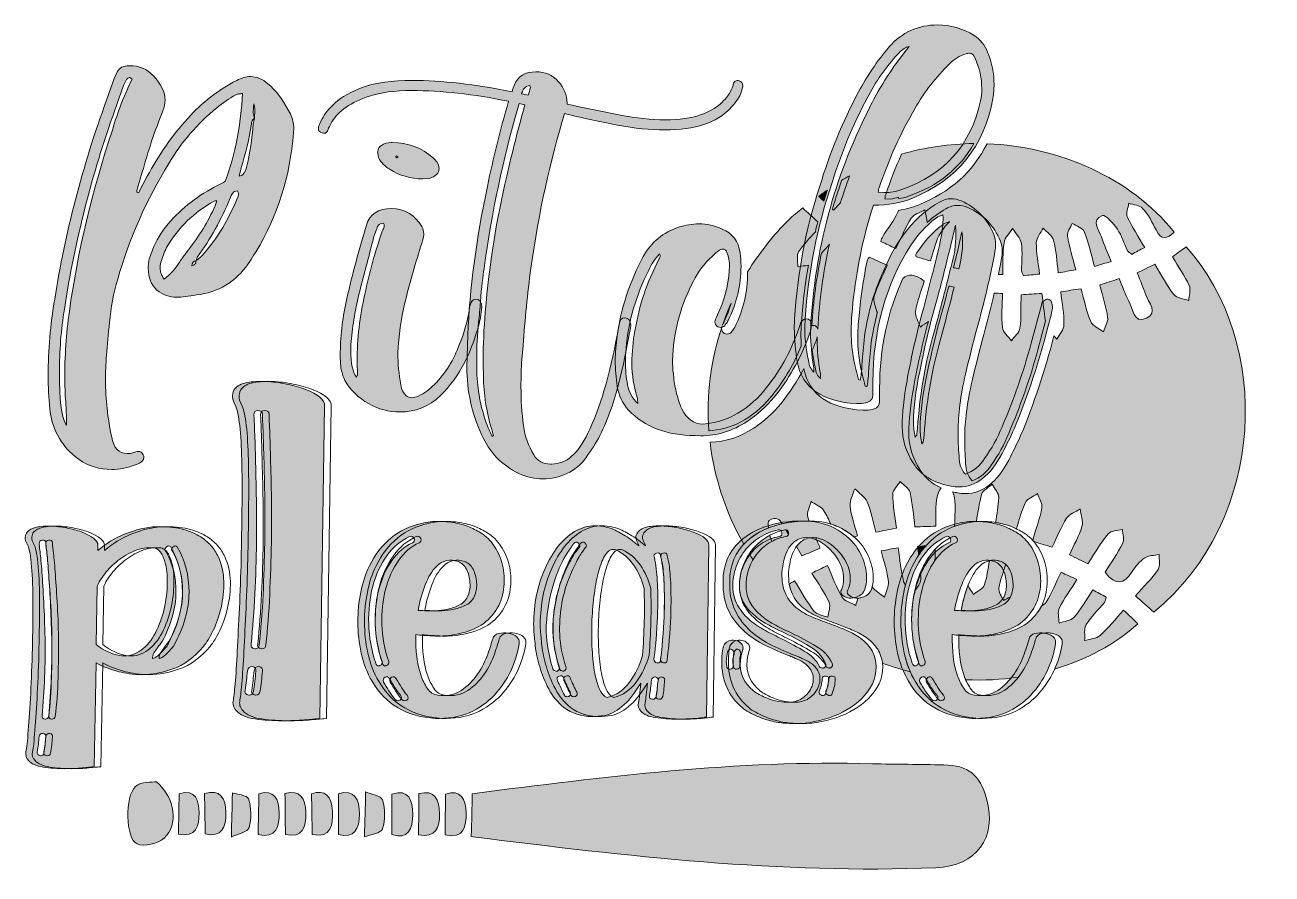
# Model space of a CAD drawing. Header units: inches. Extents: x 37 to 472, y -399 to -102.
import ezdxf

# ---------------------------------------------------------------- set-up
doc = ezdxf.new("R2010")
doc.units = ezdxf.units.IN
doc.header["$MEASUREMENT"] = 0
doc.layers.add('Layer 1', color=7, linetype='Continuous')

# ---------------------------------------------------------------- blocks, each defined once
blk = doc.blocks.new('block 3')
at = {"layer": 'Layer 1', "true_color": 0x024d84}
h = blk.add_hatch(color=156, dxfattribs=at)
h.dxf.hatch_style = 2
edge = h.paths.add_edge_path()
edge.add_spline(control_points=[(192.74, -385.96), (192.86, -380.82), (192.96, -376.11), (193.07, -371.19), (238.95, -365.28), (285.61, -359.35), (332.83, -360.7), (341.13, -360.93), (349.44, -360.91), (357.74, -361.09), (366.35, -361.27), (370.39, -364.49), (372.72, -372.85), (376.56, -386.65), (369.14, -396.48), (355.03, -397.05), (300.71, -399.27), (246.97, -393.01), (193.26, -386.22), (192.8, -386.16), (192.39, -385.76), (192.74, -385.96)], knot_values=[0, 0, 0, 0, 1, 1, 1, 2, 2, 2, 3, 3, 3, 4, 4, 4, 5, 5, 5, 6, 6, 6, 7, 7, 7, 7], degree=3, periodic=1)
h = blk.add_hatch(color=156, dxfattribs=at)
h.dxf.hatch_style = 2
edge = h.paths.add_edge_path()
edge.add_spline(control_points=[(82.72, -366.98), (89.55, -372.91), (90.47, -382), (85.43, -386.69), (83.31, -388.65), (78.43, -389.84), (75.98, -388.75), (71.92, -386.95), (71.58, -372.03), (75.5, -368.57), (77.43, -366.86), (81.22, -367.26), (82.72, -366.98)], knot_values=[0, 0, 0, 0, 1, 1, 1, 2, 2, 2, 3, 3, 3, 4, 4, 4, 4], degree=3, periodic=1)
h = blk.add_hatch(color=156, dxfattribs=at)
h.dxf.hatch_style = 2
edge = h.paths.add_edge_path()
edge.add_spline(control_points=[(90.67, -371.19), (96.75, -369.39), (97.5, -373.67), (97.62, -377.84), (97.75, -382.55), (96.5, -386.55), (90.46, -385.28), (90.53, -380.7), (90.59, -376.28), (90.67, -371.19)], knot_values=[0, 0, 0, 0, 1, 1, 1, 2, 2, 2, 3, 3, 3, 3], degree=3, periodic=1)
h = blk.add_hatch(color=156, dxfattribs=at)
h.dxf.hatch_style = 2
edge = h.paths.add_edge_path()
edge.add_spline(control_points=[(99.77, -385.26), (99.69, -380.35), (99.63, -375.86), (99.56, -371.13), (104.97, -369.48), (106.93, -372.69), (107.03, -377.73), (107.12, -382.81), (105.65, -386.63), (99.77, -385.26)], knot_values=[0, 0, 0, 0, 1, 1, 1, 2, 2, 2, 3, 3, 3, 3], degree=3, periodic=1)
h = blk.add_hatch(color=156, dxfattribs=at)
h.dxf.hatch_style = 2
edge = h.paths.add_edge_path()
edge.add_spline(control_points=[(118.55, -371.22), (123.88, -369.5), (125.53, -373.08), (125.61, -377.85), (125.69, -382.7), (124.63, -386.99), (118.26, -385.41), (118.35, -380.92), (118.44, -376.52), (118.55, -371.22)], knot_values=[0, 0, 0, 0, 1, 1, 1, 2, 2, 2, 3, 3, 3, 3], degree=3, periodic=1)
h = blk.add_hatch(color=156, dxfattribs=at)
h.dxf.hatch_style = 2
edge = h.paths.add_edge_path()
edge.add_spline(control_points=[(127.79, -385.45), (127.74, -380.31), (127.7, -375.83), (127.65, -371.15), (132.85, -369.62), (134.86, -372.71), (134.95, -377.77), (135.04, -382.75), (133.91, -386.83), (127.79, -385.45)], knot_values=[0, 0, 0, 0, 1, 1, 1, 2, 2, 2, 3, 3, 3, 3], degree=3, periodic=1)
h = blk.add_hatch(color=156, dxfattribs=at)
h.dxf.hatch_style = 2
edge = h.paths.add_edge_path()
edge.add_spline(control_points=[(137.16, -385.43), (137.08, -380.41), (137.02, -376.07), (136.94, -371.21), (141.64, -369.48), (144.05, -372.16), (144.23, -377.27), (144.4, -382.01), (143.94, -386.77), (137.16, -385.43)], knot_values=[0, 0, 0, 0, 1, 1, 1, 2, 2, 2, 3, 3, 3, 3], degree=3, periodic=1)
h = blk.add_hatch(color=156, dxfattribs=at)
h.dxf.hatch_style = 2
edge = h.paths.add_edge_path()
edge.add_spline(control_points=[(146.37, -385.42), (146.35, -380.38), (146.33, -375.91), (146.31, -371.2), (151.91, -369.45), (153.67, -373.1), (153.66, -378.33), (153.65, -383.46), (151.87, -386.93), (146.37, -385.42)], knot_values=[0, 0, 0, 0, 1, 1, 1, 2, 2, 2, 3, 3, 3, 3], degree=3, periodic=1)
h = blk.add_hatch(color=156, dxfattribs=at)
h.dxf.hatch_style = 2
edge = h.paths.add_edge_path()
edge.add_spline(control_points=[(164.97, -385.39), (164.99, -380.6), (165, -376.09), (165.02, -371.32), (170.94, -369.37), (172.27, -373.53), (172.28, -378.41), (172.29, -383.48), (170.65, -387.37), (164.97, -385.39)], knot_values=[0, 0, 0, 0, 1, 1, 1, 2, 2, 2, 3, 3, 3, 3], degree=3, periodic=1)
h = blk.add_hatch(color=156, dxfattribs=at)
h.dxf.hatch_style = 2
edge = h.paths.add_edge_path()
edge.add_spline(control_points=[(174.44, -371.16), (179.97, -369.64), (181.56, -373.28), (181.64, -378.16), (181.71, -382.99), (180.33, -386.79), (174.29, -385.54), (174.34, -381.03), (174.39, -376.51), (174.44, -371.16)], knot_values=[0, 0, 0, 0, 1, 1, 1, 2, 2, 2, 3, 3, 3, 3], degree=3, periodic=1)
h = blk.add_hatch(color=156, dxfattribs=at)
h.dxf.hatch_style = 2
edge = h.paths.add_edge_path()
edge.add_spline(control_points=[(183.57, -385.54), (183.63, -380.49), (183.68, -376.01), (183.73, -371.31), (189, -369.59), (190.84, -373.02), (190.93, -377.84), (191.02, -382.62), (190.21, -387.18), (183.57, -385.54)], knot_values=[0, 0, 0, 0, 1, 1, 1, 2, 2, 2, 3, 3, 3, 3], degree=3, periodic=1)
h = blk.add_hatch(color=156, dxfattribs=at)
h.dxf.hatch_style = 2
edge = h.paths.add_edge_path()
edge.add_spline(control_points=[(108.91, -386.32), (109.05, -380.6), (109.15, -376.33), (109.28, -370.89), (110.79, -371.39), (114.46, -371.66), (114.88, -372.97), (115.88, -376.09), (115.99, -379.88), (115.13, -383.03), (114.73, -384.52), (111.25, -385.17), (108.91, -386.32)], knot_values=[0, 0, 0, 0, 1, 1, 1, 2, 2, 2, 3, 3, 3, 4, 4, 4, 4], degree=3, periodic=1)
h = blk.add_hatch(color=156, dxfattribs=at)
h.dxf.hatch_style = 2
edge = h.paths.add_edge_path()
edge.add_spline(control_points=[(155.43, -386.31), (155.57, -380.71), (155.69, -376.21), (155.83, -370.57), (157.68, -371.38), (161.25, -371.9), (161.7, -373.37), (162.66, -376.51), (162.72, -380.38), (161.71, -383.48), (161.23, -384.99), (157.51, -385.44), (155.43, -386.31)], knot_values=[0, 0, 0, 0, 1, 1, 1, 2, 2, 2, 3, 3, 3, 4, 4, 4, 4], degree=3, periodic=1)
at = {"layer": 'Layer 1', "lineweight": 0}
for points, knots in [([(192.74, -385.96), (192.86, -380.82), (192.96, -376.11), (193.07, -371.19), (238.95, -365.28), (285.61, -359.35), (332.83, -360.7), (341.13, -360.93), (349.44, -360.91), (357.74, -361.09), (366.35, -361.27), (370.39, -364.49), (372.72, -372.85), (376.56, -386.65), (369.14, -396.48), (355.03, -397.05), (300.71, -399.27), (246.97, -393.01), (193.26, -386.22), (192.8, -386.16), (192.39, -385.76), (192.74, -385.96)], [0, 0, 0, 0, 1, 1, 1, 2, 2, 2, 3, 3, 3, 4, 4, 4, 5, 5, 5, 6, 6, 6, 7, 7, 7, 7]), ([(82.72, -366.98), (89.55, -372.91), (90.47, -382), (85.43, -386.69), (83.31, -388.65), (78.43, -389.84), (75.98, -388.75), (71.92, -386.95), (71.58, -372.03), (75.5, -368.57), (77.43, -366.86), (81.22, -367.26), (82.72, -366.98)], [0, 0, 0, 0, 1, 1, 1, 2, 2, 2, 3, 3, 3, 4, 4, 4, 4]), ([(90.67, -371.19), (96.75, -369.39), (97.5, -373.67), (97.62, -377.84), (97.75, -382.55), (96.5, -386.55), (90.46, -385.28), (90.53, -380.7), (90.59, -376.28), (90.67, -371.19)], [0, 0, 0, 0, 1, 1, 1, 2, 2, 2, 3, 3, 3, 3]), ([(99.77, -385.26), (99.69, -380.35), (99.63, -375.86), (99.56, -371.13), (104.97, -369.48), (106.93, -372.69), (107.03, -377.73), (107.12, -382.81), (105.65, -386.63), (99.77, -385.26)], [0, 0, 0, 0, 1, 1, 1, 2, 2, 2, 3, 3, 3, 3]), ([(118.55, -371.22), (123.88, -369.5), (125.53, -373.08), (125.61, -377.85), (125.69, -382.7), (124.63, -386.99), (118.26, -385.41), (118.35, -380.92), (118.44, -376.52), (118.55, -371.22)], [0, 0, 0, 0, 1, 1, 1, 2, 2, 2, 3, 3, 3, 3]), ([(127.79, -385.45), (127.74, -380.31), (127.7, -375.83), (127.65, -371.15), (132.85, -369.62), (134.86, -372.71), (134.95, -377.77), (135.04, -382.75), (133.91, -386.83), (127.79, -385.45)], [0, 0, 0, 0, 1, 1, 1, 2, 2, 2, 3, 3, 3, 3]), ([(137.16, -385.43), (137.08, -380.41), (137.02, -376.07), (136.94, -371.21), (141.64, -369.48), (144.05, -372.16), (144.23, -377.27), (144.4, -382.01), (143.94, -386.77), (137.16, -385.43)], [0, 0, 0, 0, 1, 1, 1, 2, 2, 2, 3, 3, 3, 3]), ([(146.37, -385.42), (146.35, -380.38), (146.33, -375.91), (146.31, -371.2), (151.91, -369.45), (153.67, -373.1), (153.66, -378.33), (153.65, -383.46), (151.87, -386.93), (146.37, -385.42)], [0, 0, 0, 0, 1, 1, 1, 2, 2, 2, 3, 3, 3, 3]), ([(164.97, -385.39), (164.99, -380.6), (165, -376.09), (165.02, -371.32), (170.94, -369.37), (172.27, -373.53), (172.28, -378.41), (172.29, -383.48), (170.65, -387.37), (164.97, -385.39)], [0, 0, 0, 0, 1, 1, 1, 2, 2, 2, 3, 3, 3, 3]), ([(174.44, -371.16), (179.97, -369.64), (181.56, -373.28), (181.64, -378.16), (181.71, -382.99), (180.33, -386.79), (174.29, -385.54), (174.34, -381.03), (174.39, -376.51), (174.44, -371.16)], [0, 0, 0, 0, 1, 1, 1, 2, 2, 2, 3, 3, 3, 3]), ([(183.57, -385.54), (183.63, -380.49), (183.68, -376.01), (183.73, -371.31), (189, -369.59), (190.84, -373.02), (190.93, -377.84), (191.02, -382.62), (190.21, -387.18), (183.57, -385.54)], [0, 0, 0, 0, 1, 1, 1, 2, 2, 2, 3, 3, 3, 3]), ([(108.91, -386.32), (109.05, -380.6), (109.15, -376.33), (109.28, -370.89), (110.79, -371.39), (114.46, -371.66), (114.88, -372.97), (115.88, -376.09), (115.99, -379.88), (115.13, -383.03), (114.73, -384.52), (111.25, -385.17), (108.91, -386.32)], [0, 0, 0, 0, 1, 1, 1, 2, 2, 2, 3, 3, 3, 4, 4, 4, 4]), ([(155.43, -386.31), (155.57, -380.71), (155.69, -376.21), (155.83, -370.57), (157.68, -371.38), (161.25, -371.9), (161.7, -373.37), (162.66, -376.51), (162.72, -380.38), (161.71, -383.48), (161.23, -384.99), (157.51, -385.44), (155.43, -386.31)], [0, 0, 0, 0, 1, 1, 1, 2, 2, 2, 3, 3, 3, 4, 4, 4, 4])]:
    blk.add_open_spline(points, degree=3, knots=knots, dxfattribs=at)
blk = doc.blocks.new('block 4')
at = {"layer": 'Layer 1', "true_color": 0x024d84}
h = blk.add_hatch(color=156, dxfattribs=at)
h.dxf.hatch_style = 2
edge = h.paths.add_edge_path()
edge.add_spline(control_points=[(348.88, -165.46), (346.74, -166.33), (344.41, -166.94), (341.93, -167.33), (341.87, -167.54), (341.85, -167.76), (341.76, -167.95), (340.33, -170.96), (338.22, -173.65), (336.43, -176.49), (336.13, -176.97), (335.99, -177.56), (335.75, -178.15), (337.7, -179.07), (339.1, -179.72), (341.07, -180.65), (342.99, -176.7), (344.36, -173.16), (346.39, -170.05), (347.31, -168.64), (349.54, -168.1), (351.17, -167.16), (351.37, -168.6), (351.91, -170.14), (351.95, -171.54), (354.01, -169.68), (356.2, -168.06), (358.54, -166.75), (359.9, -165.96), (361.26, -165.57), (362.62, -165.57), (363.84, -165.57), (365.02, -165.82), (366.16, -166.32), (371.53, -168.68), (375.32, -172.58), (377.54, -178.02), (377.97, -179.17), (378.19, -180.31), (378.19, -181.46), (378.19, -182.32), (378.12, -183.18), (377.97, -184.03), (377.61, -185.92), (377.23, -187.81), (376.84, -189.68), (377.36, -189.71), (377.88, -189.73), (378.43, -189.75), (378.52, -185.67), (378.28, -182.08), (378.81, -178.6), (379.08, -176.83), (380.75, -175.28), (381.79, -173.62), (382.86, -175.38), (384.58, -177.04), (384.88, -178.92), (385.37, -182), (384.91, -185.23), (384.93, -188.4), (384.93, -188.9), (385.33, -189.4), (385.65, -190.13), (387.43, -189.95), (389.12, -189.79), (391.26, -189.57), (390.79, -185.68), (390.04, -182.17), (390.1, -178.67), (390.13, -176.94), (391.65, -175.23), (392.49, -173.51), (393.76, -174.9), (395.72, -176.12), (396.14, -177.73), (397.07, -181.29), (397.22, -185.05), (397.74, -189.14), (400.02, -188.74), (401.65, -188.46), (403.88, -188.07), (402.8, -183.85), (401.59, -180.11), (400.98, -176.27), (400.77, -174.91), (402.05, -173.33), (402.64, -171.84), (404.09, -172.78), (406.31, -173.41), (406.83, -174.71), (408.37, -178.51), (409.22, -182.59), (410.44, -186.89), (412.57, -186.25), (414.2, -185.76), (416.25, -185.14), (414.98, -182.02), (413.74, -179.34), (412.82, -176.56), (411.97, -174.01), (408.97, -170.84), (413.22, -169.12), (414.19, -168.73), (417.05, -171.93), (418.41, -173.9), (419.95, -176.15), (420.75, -178.9), (421.95, -181.4), (422.18, -181.86), (422.78, -182.14), (423.41, -182.67), (424.88, -181.89), (426.33, -181.13), (427.96, -180.27), (425.72, -176.43), (423.51, -173.12), (421.88, -169.55), (421.31, -168.31), (422.18, -166.42), (422.39, -164.83), (424.05, -165.39), (426.24, -165.47), (427.24, -166.6), (429.17, -168.79), (430.63, -171.48), (431.92, -174.14), (433.77, -177.94), (435.82, -177.25), (438.25, -174.88), (422.76, -155.8), (398.13, -144.99), (372.87, -144.02), (368.07, -153.77), (360.09, -160.92), (348.88, -165.46)], knot_values=[0, 0, 0, 0, 1, 1, 1, 2, 2, 2, 3, 3, 3, 4, 4, 4, 5, 5, 5, 6, 6, 6, 7, 7, 7, 8, 8, 8, 9, 9, 9, 10, 10, 10, 11, 11, 11, 12, 12, 12, 13, 13, 13, 14, 14, 14, 15, 15, 15, 16, 16, 16, 17, 17, 17, 18, 18, 18, 19, 19, 19, 20, 20, 20, 21, 21, 21, 22, 22, 22, 23, 23, 23, 24, 24, 24, 25, 25, 25, 26, 26, 26, 27, 27, 27, 28, 28, 28, 29, 29, 29, 30, 30, 30, 31, 31, 31, 32, 32, 32, 33, 33, 33, 34, 34, 34, 35, 35, 35, 36, 36, 36, 37, 37, 37, 38, 38, 38, 39, 39, 39, 40, 40, 40, 41, 41, 41, 42, 42, 42, 43, 43, 43, 44, 44, 44, 45, 45, 45, 45], degree=3, periodic=1)
h = blk.add_hatch(color=156, dxfattribs=at)
h.dxf.hatch_style = 2
edge = h.paths.add_edge_path()
edge.add_spline(control_points=[(368.26, -143.96), (359.76, -144.04), (351.24, -145.25), (343.03, -147.64), (340.97, -152.22), (339.13, -156.9), (337.5, -161.7), (337.36, -161.99), (337.29, -162.35), (337.29, -162.78), (337.29, -162.78), (337.18, -163.31), (337.18, -163.31), (337.18, -163.31), (339.21, -163.42), (339.21, -163.42), (340.12, -163.17), (341.09, -162.98), (341.94, -162.68), (341.93, -162.85), (341.95, -163.04), (341.96, -163.21), (343.17, -163.04), (344.33, -162.76), (345.44, -162.35), (355.87, -158.71), (363.47, -152.57), (368.26, -143.96)], knot_values=[0, 0, 0, 0, 1, 1, 1, 2, 2, 2, 3, 3, 3, 4, 4, 4, 5, 5, 5, 6, 6, 6, 7, 7, 7, 8, 8, 8, 9, 9, 9, 9], degree=3, periodic=1)
h = blk.add_hatch(color=156, dxfattribs=at)
h.dxf.hatch_style = 2
edge = h.paths.add_edge_path()
edge.add_spline(control_points=[(319.3, -167.29), (320.18, -166.33), (320.97, -165.42), (321.73, -164.54), (322.69, -161.42), (323.73, -158.32), (324.86, -155.23), (323.92, -155.76), (323, -156.31), (322.08, -156.88), (321.75, -157.88), (321.39, -158.87), (321.08, -159.88), (320.29, -162.2), (319.57, -164.54), (318.87, -166.89), (319.02, -167.03), (319.15, -167.15), (319.3, -167.29)], knot_values=[0, 0, 0, 0, 1, 1, 1, 2, 2, 2, 3, 3, 3, 4, 4, 4, 5, 5, 5, 6, 6, 6, 6], degree=3, periodic=1)
h = blk.add_hatch(color=156, dxfattribs=at)
h.dxf.hatch_style = 2
edge = h.paths.add_edge_path()
edge.add_spline(control_points=[(316.78, -161.17), (316.88, -160.84), (317, -160.52), (317.1, -160.19), (316.09, -160.92), (315.09, -161.65), (314.11, -162.43), (314.7, -162.98), (315.29, -163.53), (315.88, -164.08), (316.18, -163.11), (316.47, -162.14), (316.78, -161.17)], knot_values=[0, 0, 0, 0, 1, 1, 1, 2, 2, 2, 3, 3, 3, 4, 4, 4, 4], degree=3, periodic=1)
h = blk.add_hatch(color=156, dxfattribs=at)
h.dxf.hatch_style = 2
edge = h.paths.add_edge_path()
edge.add_spline(control_points=[(289.26, -189.15), (289.26, -195.81), (287.75, -202.14), (284.74, -208.16), (284.53, -208.58), (284.24, -209.01), (283.89, -209.44), (283.89, -209.44), (283.56, -209.98), (283.56, -209.98), (283.13, -210.34), (282.67, -210.52), (282.17, -210.52), (281.81, -210.52), (281.49, -210.45), (281.2, -210.3), (280.49, -209.87), (280.13, -209.3), (280.13, -208.58), (280.13, -208.38), (280.22, -208.08), (280.33, -207.76), (276.33, -219.54), (274.78, -231.94), (275.72, -244.32), (275.76, -244.33), (275.79, -244.33), (275.83, -244.33), (275.83, -244.33), (276.91, -244.23), (276.91, -244.23), (280.99, -243.8), (284.74, -242.54), (288.18, -240.47), (292.12, -238.11), (295.44, -235.14), (298.16, -231.56), (302.32, -226.37), (305.57, -220.71), (308, -214.64), (307.92, -213.31), (307.87, -211.99), (307.87, -210.66), (307.87, -209.58), (307.91, -208.55), (307.98, -207.54), (308.4, -200.44), (309.24, -193.41), (310.47, -186.45), (309.4, -186.78), (307.95, -186.7), (306.77, -186.92), (306.83, -185.17), (306.23, -182.98), (307.06, -181.77), (308.74, -179.34), (310.77, -177.15), (312.92, -174.78), (313.2, -173.63), (313.49, -172.48), (313.79, -171.33), (311.99, -169.67), (310.3, -168.12), (308.51, -166.46), (306.75, -167.94), (305.15, -169.08), (303.78, -170.45), (298.08, -176.12), (293.24, -182.3), (289.24, -188.82), (289.24, -188.93), (289.26, -189.04), (289.26, -189.15)], knot_values=[0, 0, 0, 0, 1, 1, 1, 2, 2, 2, 3, 3, 3, 4, 4, 4, 5, 5, 5, 6, 6, 6, 7, 7, 7, 8, 8, 8, 9, 9, 9, 10, 10, 10, 11, 11, 11, 12, 12, 12, 13, 13, 13, 14, 14, 14, 15, 15, 15, 16, 16, 16, 17, 17, 17, 18, 18, 18, 19, 19, 19, 20, 20, 20, 21, 21, 21, 22, 22, 22, 23, 23, 23, 24, 24, 24, 24], degree=3, periodic=1)
h = blk.add_hatch(color=156, dxfattribs=at)
h.dxf.hatch_style = 2
edge = h.paths.add_edge_path()
edge.add_spline(control_points=[(359.29, -171.37), (358.36, -171.73), (357.65, -172.08), (357.15, -172.44), (353.78, -175.09), (350.92, -178.2), (348.56, -181.78), (348.35, -182.11), (348.18, -182.45), (347.98, -182.78), (348.01, -183.01), (348.05, -183.25), (348.07, -183.52), (349.66, -183.97), (351.26, -184.43), (353.14, -184.97), (354.17, -181.76), (354.73, -178.77), (356.08, -176.2), (356.91, -174.61), (358.55, -172.28), (359.75, -171.33), (359.74, -171.27), (359.72, -171.22), (359.72, -171.15), (359.72, -171.15), (359.29, -171.37), (359.29, -171.37)], knot_values=[0, 0, 0, 0, 1, 1, 1, 2, 2, 2, 3, 3, 3, 4, 4, 4, 5, 5, 5, 6, 6, 6, 7, 7, 7, 8, 8, 8, 9, 9, 9, 9], degree=3, periodic=1)
h = blk.add_hatch(color=156, dxfattribs=at)
h.dxf.hatch_style = 2
edge = h.paths.add_edge_path()
edge.add_spline(control_points=[(362.41, -182.21), (362.01, -183.91), (361.58, -185.63), (361.16, -187.34), (361.81, -187.47), (362.42, -187.59), (363.02, -187.71), (363.88, -184.46), (364.34, -181.16), (364.34, -177.81), (364.34, -176.81), (364.27, -175.81), (364.13, -174.8), (364.13, -174.8), (362.41, -182.21), (362.41, -182.21)], knot_values=[0, 0, 0, 0, 1, 1, 1, 2, 2, 2, 3, 3, 3, 4, 4, 4, 5, 5, 5, 5], degree=3, periodic=1)
h = blk.add_hatch(color=156, dxfattribs=at)
h.dxf.hatch_style = 2
edge = h.paths.add_edge_path()
edge.add_spline(control_points=[(311.63, -207.61), (311.79, -207.57), (311.94, -207.51), (312.12, -207.51), (312.98, -207.51), (313.51, -207.95), (313.73, -208.84), (314.29, -198.8), (315.68, -188.91), (317.84, -179.16), (316.89, -180.23), (315.96, -181.26), (315.04, -182.26), (313.34, -190.57), (312.19, -199), (311.63, -207.54), (311.63, -207.54), (311.63, -207.61), (311.63, -207.61)], knot_values=[0, 0, 0, 0, 1, 1, 1, 2, 2, 2, 3, 3, 3, 4, 4, 4, 5, 5, 5, 6, 6, 6, 6], degree=3, periodic=1)
h = blk.add_hatch(color=156, dxfattribs=at)
h.dxf.hatch_style = 2
edge = h.paths.add_edge_path()
edge.add_spline(control_points=[(442.38, -180.05), (440.9, -181.14), (439.39, -182.26), (437.63, -183.55), (439.77, -187.11), (441.96, -190.19), (443.49, -193.56), (444.15, -195.01), (443.45, -197.07), (443.37, -198.86), (441.58, -198.18), (439.15, -198.01), (438.13, -196.72), (435.62, -193.53), (433.76, -189.83), (431.51, -186.11), (429.17, -187.26), (427.32, -188.17), (425.32, -189.16), (426.47, -192.06), (427.54, -194.39), (428.32, -196.82), (429.21, -199.54), (432.86, -203.09), (428.57, -204.97), (423.8, -207.05), (423.92, -201.54), (422.43, -198.98), (421.08, -196.64), (420.25, -194.01), (419.04, -191.17), (416.51, -191.99), (414.51, -192.64), (412.24, -193.38), (413.29, -197.45), (414.49, -201.04), (415.01, -204.71), (415.24, -206.29), (414.05, -208.06), (413.51, -209.74), (411.99, -208.58), (409.76, -207.73), (409.11, -206.2), (407.6, -202.63), (406.84, -198.73), (405.71, -194.69), (403.15, -195.08), (401.07, -195.4), (398.62, -195.77), (399.07, -199.82), (399.81, -203.53), (399.75, -207.24), (399.73, -208.96), (398.17, -210.65), (397.3, -212.36), (396.98, -211.97), (396.61, -211.58), (396.23, -211.2), (393.05, -223.47), (389.24, -235.01), (384.74, -245.76), (383.45, -248.7), (382.02, -251.63), (380.44, -254.56), (376.36, -262.36), (371.35, -266.27), (365.41, -266.27), (364.48, -266.27), (363.55, -266.19), (362.62, -266.05), (362.01, -265.94), (361.42, -265.79), (360.84, -265.65), (361.15, -266.33), (361.41, -267.02), (361.52, -267.73), (361.97, -270.89), (361.6, -274.18), (361.55, -277.73), (362.66, -277.32), (363.8, -276.96), (364.99, -276.7), (366.37, -276.37), (367.76, -276.2), (369.15, -276.1), (369.7, -272.64), (370.14, -269.53), (371, -266.57), (371.42, -265.14), (373.41, -264.18), (374.69, -263), (375.49, -264.57), (377, -266.16), (376.95, -267.7), (376.84, -270.58), (376.35, -273.44), (375.86, -276.42), (376.43, -276.51), (377.01, -276.58), (377.57, -276.7), (379.53, -277.13), (381.33, -277.73), (382.95, -278.5), (383.03, -278.54), (383.09, -278.57), (383.16, -278.61), (384.13, -275.37), (384.98, -272.29), (386.26, -269.42), (386.88, -268.03), (389.02, -267.32), (390.46, -266.3), (391.03, -267.95), (392.29, -269.74), (392.02, -271.24), (391.34, -274.99), (390.02, -278.62), (388.83, -282.63), (388.96, -282.77), (389.09, -282.9), (389.21, -283.05), (391.54, -283.77), (393.57, -284.39), (395.62, -285.02), (397.46, -281.24), (398.76, -277.87), (400.69, -274.91), (401.65, -273.44), (403.77, -272.72), (405.36, -271.66), (405.64, -273.72), (406.57, -275.96), (406.05, -277.78), (405.08, -281.11), (403.24, -284.19), (401.63, -287.67), (404, -288.82), (405.89, -289.74), (408.09, -290.81), (410.54, -287.1), (412.58, -283.47), (415.2, -280.32), (416.11, -279.22), (418.46, -279.3), (420.15, -278.84), (420.24, -280.45), (420.94, -282.36), (420.31, -283.6), (418.46, -287.23), (416.09, -290.6), (414.11, -293.78), (417.85, -298.68), (420.76, -297.95), (423.58, -293.53), (424.74, -291.72), (426.23, -289.93), (427.99, -288.76), (429.32, -287.87), (431.31, -287.96), (433.01, -287.62), (432.93, -289.37), (433.5, -291.57), (432.65, -292.79), (430.44, -295.99), (427.61, -298.76), (424.72, -302.06), (427.12, -304.16), (429.14, -305.94), (431.12, -307.69), (470.76, -275.39), (472.44, -213.04), (442.38, -180.05)], knot_values=[0, 0, 0, 0, 1, 1, 1, 2, 2, 2, 3, 3, 3, 4, 4, 4, 5, 5, 5, 6, 6, 6, 7, 7, 7, 8, 8, 8, 9, 9, 9, 10, 10, 10, 11, 11, 11, 12, 12, 12, 13, 13, 13, 14, 14, 14, 15, 15, 15, 16, 16, 16, 17, 17, 17, 18, 18, 18, 19, 19, 19, 20, 20, 20, 21, 21, 21, 22, 22, 22, 23, 23, 23, 24, 24, 24, 25, 25, 25, 26, 26, 26, 27, 27, 27, 28, 28, 28, 29, 29, 29, 30, 30, 30, 31, 31, 31, 32, 32, 32, 33, 33, 33, 34, 34, 34, 35, 35, 35, 36, 36, 36, 37, 37, 37, 38, 38, 38, 39, 39, 39, 40, 40, 40, 41, 41, 41, 42, 42, 42, 43, 43, 43, 44, 44, 44, 45, 45, 45, 46, 46, 46, 47, 47, 47, 48, 48, 48, 49, 49, 49, 50, 50, 50, 51, 51, 51, 52, 52, 52, 53, 53, 53, 54, 54, 54, 55, 55, 55, 56, 56, 56, 57, 57, 57, 57], degree=3, periodic=1)
h = blk.add_hatch(color=156, dxfattribs=at)
h.dxf.hatch_style = 2
edge = h.paths.add_edge_path()
edge.add_spline(control_points=[(338.1, -186.51), (335.63, -185.39), (333.88, -184.61), (331.73, -183.64), (331.51, -183.97), (331.3, -184.3), (331.08, -184.64), (329.74, -191.06), (328.74, -197.54), (328.16, -204.11), (327.87, -206.83), (327.73, -209.55), (327.73, -212.27), (327.73, -215.49), (328.05, -218.71), (328.7, -221.93), (329.06, -223.86), (329.59, -226.12), (330.31, -228.69), (330.31, -228.69), (330.84, -229.01), (330.84, -229.01), (330.92, -228.73), (331.01, -228.39), (331.11, -227.99), (331.22, -227.6), (331.42, -225.26), (331.7, -220.96), (331.7, -220.96), (332.24, -215.06), (332.24, -215.06), (332.74, -210.85), (333.55, -206.74), (334.67, -202.73), (334.6, -202.77), (334.52, -202.81), (334.44, -202.86), (334.06, -201), (332.94, -198.92), (333.43, -197.33), (334.54, -193.66), (336.43, -190.24), (338.1, -186.51)], knot_values=[0, 0, 0, 0, 1, 1, 1, 2, 2, 2, 3, 3, 3, 4, 4, 4, 5, 5, 5, 6, 6, 6, 7, 7, 7, 8, 8, 8, 9, 9, 9, 10, 10, 10, 11, 11, 11, 12, 12, 12, 13, 13, 13, 14, 14, 14, 14], degree=3, periodic=1)
h = blk.add_hatch(color=156, dxfattribs=at)
h.dxf.hatch_style = 2
edge = h.paths.add_edge_path()
edge.add_spline(control_points=[(349.42, -257.89), (346.84, -253.96), (345.55, -249.7), (345.55, -245.12), (345.55, -240.54), (346.12, -235.21), (347.27, -229.12), (347.27, -229.12), (347.27, -228.8), (347.27, -228.8), (348.68, -221.15), (350.4, -213.59), (352.39, -206.11), (351.53, -206.8), (350.46, -207.4), (349.59, -208.09), (348.99, -206.27), (347.65, -204.34), (347.92, -202.65), (348.5, -199), (349.89, -195.47), (350.92, -192.01), (347.64, -189.47), (345.25, -189.31), (343.5, -191.13), (338.1, -202.74), (335.35, -215.53), (335.35, -229.55), (335.35, -229.55), (335.35, -233.42), (335.35, -233.42), (335.35, -234.63), (335.1, -235.49), (334.6, -235.99), (333.81, -236.78), (332.13, -237.17), (329.56, -237.17), (317.6, -236.46), (310.73, -231.66), (308.94, -222.79), (308.93, -222.7), (308.92, -222.62), (308.9, -222.53), (306.64, -226.89), (303.99, -231.03), (300.85, -234.89), (298.13, -238.18), (294.98, -241.01), (291.4, -243.37), (286.62, -246.53), (281.53, -248.19), (276.11, -248.37), (277.58, -260.55), (281.48, -272.64), (287.89, -284.02), (288.21, -283.67), (288.53, -283.32), (288.88, -282.99), (290.96, -281.05), (293.52, -279.5), (296.52, -278.31), (296.35, -277.04), (296.37, -276), (296.79, -275.72), (299.14, -274.2), (300.39, -275.27), (301.37, -276.83), (304.14, -276.2), (307.07, -275.87), (310.15, -275.87), (310.33, -275.87), (310.52, -275.88), (310.7, -275.88), (310.56, -275.45), (310.4, -275.01), (310.28, -274.57), (309.84, -272.94), (310.94, -270.89), (311.34, -269.03), (312.91, -270.1), (315.04, -270.83), (315.92, -272.31), (316.81, -273.79), (317.56, -275.35), (318.28, -276.94), (319.6, -277.35), (320.89, -277.85), (322.12, -278.5), (323.68, -279.33), (325.1, -280.32), (326.39, -281.44), (326.78, -281.33), (327.17, -281.21), (327.59, -281.09), (326.65, -277.38), (325.42, -274.01), (325.05, -270.55), (324.84, -268.64), (326.07, -266.58), (326.65, -264.59), (328.14, -266.1), (330.2, -267.35), (330.98, -269.16), (332.36, -272.36), (332.96, -275.9), (334.02, -279.8), (336.68, -279.26), (338.86, -278.82), (341.2, -278.34), (340.67, -273.95), (339.92, -270.23), (339.94, -266.51), (339.95, -265.02), (341.65, -263.53), (342.58, -262.04), (343.76, -263.32), (345.62, -264.44), (345.98, -265.92), (346.89, -269.71), (347.13, -273.66), (347.69, -277.92), (350.28, -277.84), (352.38, -277.77), (354.98, -277.68), (355.09, -273.99), (354.8, -270.6), (355.42, -267.38), (355.63, -266.29), (356.2, -265.28), (356.86, -264.28), (353.64, -262.82), (351.14, -260.7), (349.42, -257.89)], knot_values=[0, 0, 0, 0, 1, 1, 1, 2, 2, 2, 3, 3, 3, 4, 4, 4, 5, 5, 5, 6, 6, 6, 7, 7, 7, 8, 8, 8, 9, 9, 9, 10, 10, 10, 11, 11, 11, 12, 12, 12, 13, 13, 13, 14, 14, 14, 15, 15, 15, 16, 16, 16, 17, 17, 17, 18, 18, 18, 19, 19, 19, 20, 20, 20, 21, 21, 21, 22, 22, 22, 23, 23, 23, 24, 24, 24, 25, 25, 25, 26, 26, 26, 27, 27, 27, 28, 28, 28, 29, 29, 29, 30, 30, 30, 31, 31, 31, 32, 32, 32, 33, 33, 33, 34, 34, 34, 35, 35, 35, 36, 36, 36, 37, 37, 37, 38, 38, 38, 39, 39, 39, 40, 40, 40, 41, 41, 41, 42, 42, 42, 43, 43, 43, 44, 44, 44, 44], degree=3, periodic=1)
h = blk.add_hatch(color=156, dxfattribs=at)
h.dxf.hatch_style = 2
edge = h.paths.add_edge_path()
edge.add_spline(control_points=[(359.55, -193.74), (359.11, -195.44), (358.68, -197.14), (358.22, -198.85), (355.64, -207.72), (353.46, -216.74), (351.67, -225.9), (350.24, -232.7), (349.53, -238.61), (349.53, -243.61), (349.53, -245.33), (349.7, -247.09), (350.06, -248.87), (350.28, -248.59), (350.44, -248.41), (350.54, -248.34), (350.65, -248.27), (350.77, -247.41), (350.92, -245.76), (351.63, -234.67), (353.35, -224.26), (356.07, -214.52), (357.92, -207.72), (359.67, -200.92), (361.38, -194.12), (360.77, -194), (360.16, -193.87), (359.55, -193.74)], knot_values=[0, 0, 0, 0, 1, 1, 1, 2, 2, 2, 3, 3, 3, 4, 4, 4, 5, 5, 5, 6, 6, 6, 7, 7, 7, 8, 8, 8, 9, 9, 9, 9], degree=3, periodic=1)
h = blk.add_hatch(color=156, dxfattribs=at)
h.dxf.hatch_style = 2
edge = h.paths.add_edge_path()
edge.add_spline(control_points=[(281.09, -206.12), (282.07, -204.04), (282.84, -201.91), (283.48, -199.74), (282.35, -202.28), (281.33, -204.85), (280.44, -207.45), (280.6, -207.07), (280.8, -206.63), (281.09, -206.12)], knot_values=[0, 0, 0, 0, 1, 1, 1, 2, 2, 2, 3, 3, 3, 3], degree=3, periodic=1)
h = blk.add_hatch(color=156, dxfattribs=at)
h.dxf.hatch_style = 2
edge = h.paths.add_edge_path()
edge.add_spline(control_points=[(367.67, -261.86), (370.53, -260.72), (372.75, -258.89), (374.32, -256.39), (376.83, -252.88), (378.87, -249.16), (380.44, -245.22), (384.52, -235.78), (387.92, -226.05), (390.64, -216.02), (390.64, -216.02), (393.33, -205.93), (393.33, -205.93), (392.74, -202.89), (392.51, -199.72), (392.05, -196.33), (389.52, -196.49), (387.27, -196.63), (384.77, -196.78), (384.68, -201.06), (384.88, -204.84), (384.37, -208.52), (384.16, -210.07), (382.44, -211.42), (381.41, -212.85), (380.3, -211.32), (378.42, -209.86), (378.24, -208.23), (377.83, -204.4), (378.23, -200.49), (378.31, -196.37), (377.26, -196.31), (376.32, -196.26), (375.4, -196.22), (374.29, -201.07), (373.07, -205.89), (371.74, -210.66), (370.31, -216.02), (368.95, -221.43), (367.67, -226.87), (365.95, -234.6), (365.09, -241.18), (365.09, -246.62), (365.09, -249.7), (365.2, -252.63), (365.41, -255.42), (365.41, -255.42), (365.41, -255.74), (365.41, -255.74), (365.41, -258.04), (366.16, -260.07), (367.67, -261.86)], knot_values=[0, 0, 0, 0, 1, 1, 1, 2, 2, 2, 3, 3, 3, 4, 4, 4, 5, 5, 5, 6, 6, 6, 7, 7, 7, 8, 8, 8, 9, 9, 9, 10, 10, 10, 11, 11, 11, 12, 12, 12, 13, 13, 13, 14, 14, 14, 15, 15, 15, 16, 16, 16, 17, 17, 17, 17], degree=3, periodic=1)
h = blk.add_hatch(color=156, dxfattribs=at)
h.dxf.hatch_style = 2
edge = h.paths.add_edge_path()
edge.add_spline(control_points=[(312.55, -214.49), (312.33, -215.06), (312.07, -215.6), (311.84, -216.16), (312.06, -218.11), (312.38, -220.07), (312.81, -222.04), (313.02, -223.9), (313.67, -225.26), (314.74, -226.12), (314.74, -225.26), (314.7, -224.58), (314.64, -224.08), (313.92, -220.21), (313.56, -216.35), (313.56, -212.48), (313.56, -212.48), (313.6, -211.46), (313.6, -211.46), (313.39, -212.32), (313.05, -213.31), (312.55, -214.49)], knot_values=[0, 0, 0, 0, 1, 1, 1, 2, 2, 2, 3, 3, 3, 4, 4, 4, 5, 5, 5, 6, 6, 6, 7, 7, 7, 7], degree=3, periodic=1)
h = blk.add_hatch(color=156, dxfattribs=at)
h.dxf.hatch_style = 2
edge = h.paths.add_edge_path()
edge.add_spline(control_points=[(290.55, -286.33), (290.3, -286.66), (290.07, -287), (289.84, -287.34), (290.2, -287.93), (290.55, -288.52), (290.92, -289.1), (291.01, -289.24), (291.09, -289.36), (291.17, -289.49), (291.52, -288.87), (291.86, -288.25), (292.28, -287.68), (293.52, -286.01), (295.02, -284.62), (296.78, -283.51), (297.07, -283.32), (297.37, -283.16), (297.67, -283), (297.45, -282.37), (297.23, -281.62), (297.03, -280.85), (296.6, -281.08), (296.17, -281.31), (295.75, -281.58), (293.74, -282.86), (292.01, -284.45), (290.55, -286.33)], knot_values=[0, 0, 0, 0, 1, 1, 1, 2, 2, 2, 3, 3, 3, 4, 4, 4, 5, 5, 5, 6, 6, 6, 7, 7, 7, 8, 8, 8, 9, 9, 9, 9], degree=3, periodic=1)
h = blk.add_hatch(color=156, dxfattribs=at)
h.dxf.hatch_style = 2
edge = h.paths.add_edge_path()
edge.add_spline(control_points=[(302.58, -278.97), (302.57, -278.97), (302.57, -278.97), (302.57, -278.97), (302.73, -279.25), (302.89, -279.52), (303.06, -279.76), (303.22, -279.99), (303.37, -280.25), (303.53, -280.49), (303.56, -280.32), (303.56, -280.13), (303.51, -279.91), (303.37, -279.28), (303.06, -278.97), (302.58, -278.97)], knot_values=[0, 0, 0, 0, 1, 1, 1, 2, 2, 2, 3, 3, 3, 4, 4, 4, 5, 5, 5, 5], degree=3, periodic=1)
h = blk.add_hatch(color=156, dxfattribs=at)
h.dxf.hatch_style = 2
edge = h.paths.add_edge_path()
edge.add_spline(control_points=[(306.28, -284.84), (306.9, -285.9), (307.52, -286.95), (308.2, -288.06), (310.41, -287.13), (312.31, -286.34), (314.61, -285.37), (314.08, -284.11), (313.55, -282.92), (313.03, -281.75), (312.77, -281.72), (312.5, -281.68), (312.25, -281.68), (312.03, -281.68), (311.81, -281.69), (311.6, -281.71), (309.89, -281.88), (308.54, -282.44), (307.56, -283.38), (307.08, -283.84), (306.66, -284.33), (306.28, -284.84)], knot_values=[0, 0, 0, 0, 1, 1, 1, 2, 2, 2, 3, 3, 3, 4, 4, 4, 5, 5, 5, 6, 6, 6, 7, 7, 7, 7], degree=3, periodic=1)
h = blk.add_hatch(color=156, dxfattribs=at)
h.dxf.hatch_style = 2
edge = h.paths.add_edge_path()
edge.add_spline(control_points=[(343.94, -322.01), (343.17, -318.41), (342.79, -314.82), (342.79, -311.23), (342.79, -307.63), (343.13, -304.13), (343.81, -300.7), (343.98, -299.85), (344.18, -299.01), (344.38, -298.21), (344.09, -297.84), (343.86, -297.46), (343.75, -297.04), (342.77, -293.3), (342.48, -289.39), (341.87, -285.19), (339.57, -285.61), (337.93, -285.92), (335.91, -286.29), (336.87, -290.14), (338.02, -293.53), (338.45, -297.02), (338.66, -298.77), (337.55, -300.68), (337.04, -302.52), (335.62, -301.28), (333.66, -300.27), (332.77, -298.8), (332.43, -300.24), (331.87, -301.2), (331.11, -301.67), (330.34, -302.14), (329.65, -302.46), (329.05, -302.63), (328.63, -302.76), (328.2, -302.81), (327.77, -302.82), (327.54, -303.67), (327.23, -304.55), (327.06, -305.39), (325.42, -304.45), (323.12, -303.92), (322.27, -302.51), (320.27, -299.18), (318.96, -295.44), (317.17, -291.42), (315.1, -292.42), (313.49, -293.2), (311.68, -294.08), (313.97, -297.86), (316.19, -300.94), (317.72, -304.33), (318.34, -305.7), (317.45, -307.76), (317.26, -309.5), (315.64, -308.86), (313.43, -308.66), (312.51, -307.47), (310, -304.24), (308.04, -300.59), (305.68, -296.81), (305.02, -297.19), (304.41, -297.55), (303.82, -297.9), (303.98, -298.89), (304.21, -299.82), (304.54, -300.64), (305.4, -302.74), (306.61, -304.47), (308.2, -305.84), (309.78, -307.21), (311.62, -308.34), (313.72, -309.24), (315.81, -310.14), (317.97, -310.97), (320.2, -311.74), (321.99, -312.43), (323.79, -313.13), (325.59, -313.86), (327.38, -314.59), (329.03, -315.46), (330.53, -316.49), (332.03, -317.52), (333.29, -318.73), (334.31, -320.15), (335.34, -321.56), (336.03, -323.29), (336.37, -325.34), (336.38, -325.41), (336.38, -325.47), (336.38, -325.53), (339.58, -326.71), (342.81, -327.73), (346.08, -328.55), (345.17, -326.49), (344.44, -324.32), (343.94, -322.01)], knot_values=[0, 0, 0, 0, 1, 1, 1, 2, 2, 2, 3, 3, 3, 4, 4, 4, 5, 5, 5, 6, 6, 6, 7, 7, 7, 8, 8, 8, 9, 9, 9, 10, 10, 10, 11, 11, 11, 12, 12, 12, 13, 13, 13, 14, 14, 14, 15, 15, 15, 16, 16, 16, 17, 17, 17, 18, 18, 18, 19, 19, 19, 20, 20, 20, 21, 21, 21, 22, 22, 22, 23, 23, 23, 24, 24, 24, 25, 25, 25, 26, 26, 26, 27, 27, 27, 28, 28, 28, 29, 29, 29, 30, 30, 30, 31, 31, 31, 32, 32, 32, 32], degree=3, periodic=1)
h = blk.add_hatch(color=156, dxfattribs=at)
h.dxf.hatch_style = 2
edge = h.paths.add_edge_path()
edge.add_spline(control_points=[(352.93, -288), (351.63, -289.79), (350.55, -291.78), (349.65, -293.91), (349.7, -294.72), (349.74, -295.52), (349.73, -296.32), (349.72, -297.65), (348.53, -298.96), (347.64, -300.28), (346.83, -303.9), (346.46, -307.73), (346.57, -311.81), (346.7, -316.47), (347.53, -321.07), (349.08, -325.6), (349.25, -326.2), (349.59, -326.5), (350.1, -326.5), (350.19, -326.5), (350.25, -326.48), (350.29, -326.44), (350.34, -326.39), (350.4, -326.37), (350.49, -326.37), (351.17, -326.11), (351.43, -325.65), (351.26, -324.96), (349.8, -320.77), (349.01, -316.47), (348.88, -312.06), (348.75, -307.66), (349.18, -303.55), (350.17, -299.74), (351.15, -295.93), (352.65, -292.58), (354.66, -289.67), (354.67, -289.65), (354.68, -289.64), (354.69, -289.63), (354.71, -288.37), (354.73, -287.09), (354.75, -285.78), (354.11, -286.46), (353.5, -287.2), (352.93, -288)], knot_values=[0, 0, 0, 0, 1, 1, 1, 2, 2, 2, 3, 3, 3, 4, 4, 4, 5, 5, 5, 6, 6, 6, 7, 7, 7, 8, 8, 8, 9, 9, 9, 10, 10, 10, 11, 11, 11, 12, 12, 12, 13, 13, 13, 14, 14, 14, 15, 15, 15, 15], degree=3, periodic=1)
h = blk.add_hatch(color=156, dxfattribs=at)
h.dxf.hatch_style = 2
edge = h.paths.add_edge_path()
edge.add_spline(control_points=[(348.61, -284.8), (348.72, -285.84), (348.85, -286.86), (348.99, -287.86), (349.78, -286.65), (350.64, -285.53), (351.57, -284.51), (350.6, -284.6), (349.66, -284.7), (348.61, -284.8)], knot_values=[0, 0, 0, 0, 1, 1, 1, 2, 2, 2, 3, 3, 3, 3], degree=3, periodic=1)
h = blk.add_hatch(color=156, dxfattribs=at)
h.dxf.hatch_style = 2
edge = h.paths.add_edge_path()
edge.add_spline(control_points=[(367.92, -307.31), (368.53, -307.31), (369.18, -307.29), (369.86, -307.25), (371.23, -307.16), (372.67, -306.97), (374.16, -306.67), (375.66, -306.37), (377.05, -305.88), (378.34, -305.2), (379.57, -304.54), (380.46, -303.61), (381.05, -302.43), (380.24, -302.85), (379.32, -303.23), (378.58, -303.68), (378.02, -302.19), (376.83, -300.62), (377.02, -299.23), (377.38, -296.52), (378.56, -293.93), (379.3, -291.26), (379.32, -291.17), (379.33, -291.07), (379.35, -290.98), (378.89, -290.57), (378.39, -290.25), (377.82, -290.05), (376.91, -289.72), (376.02, -289.55), (375.17, -289.55), (374.67, -289.55), (374.18, -289.63), (373.7, -289.74), (373.24, -292.69), (372.8, -295.5), (371.99, -298.2), (371.57, -299.57), (369.44, -300.43), (368.1, -301.52), (367.56, -300.49), (366.66, -299.44), (366.24, -298.41), (365.22, -301.08), (364.41, -303.97), (363.83, -307.12), (364.35, -307.12), (365.14, -307.16), (366.21, -307.25), (366.74, -307.29), (367.31, -307.31), (367.92, -307.31)], knot_values=[0, 0, 0, 0, 1, 1, 1, 2, 2, 2, 3, 3, 3, 4, 4, 4, 5, 5, 5, 6, 6, 6, 7, 7, 7, 8, 8, 8, 9, 9, 9, 10, 10, 10, 11, 11, 11, 12, 12, 12, 13, 13, 13, 14, 14, 14, 15, 15, 15, 16, 16, 16, 17, 17, 17, 17], degree=3, periodic=1)
h = blk.add_hatch(color=156, dxfattribs=at)
h.dxf.hatch_style = 2
edge = h.paths.add_edge_path()
edge.add_spline(control_points=[(412.39, -315.87), (411.09, -317.03), (408.81, -317.1), (406.97, -317.66), (407.12, -315.78), (406.66, -313.53), (407.53, -312.1), (409.27, -309.27), (411.77, -306.91), (413.89, -304.31), (414.21, -303.93), (414.23, -303.3), (414.48, -302.44), (412.91, -301.6), (411.44, -300.81), (409.83, -299.95), (407.51, -303.44), (405.69, -306.78), (403.25, -309.56), (402.16, -310.8), (399.8, -310.9), (398.02, -311.52), (398.01, -309.77), (397.43, -307.74), (398.12, -306.33), (399.75, -303), (401.99, -299.96), (404.27, -296.35), (402.24, -295.4), (400.56, -294.61), (398.75, -293.77), (396.89, -297.59), (395.53, -301.14), (393.49, -304.26), (393.13, -304.81), (392.54, -305.21), (391.88, -305.58), (391.45, -306.41), (390.97, -307.23), (390.4, -308.02), (388.69, -310.33), (386.59, -312.06), (384.11, -313.22), (381.63, -314.37), (379.08, -315.16), (376.48, -315.59), (374.47, -315.92), (372.53, -316.08), (370.65, -316.08), (370.08, -316.08), (369.52, -316.07), (368.97, -316.04), (366.57, -315.91), (364.6, -315.76), (363.06, -315.59), (362.89, -321.15), (363.49, -325.94), (364.86, -329.96), (365.02, -330.43), (365.25, -330.89), (365.45, -331.36), (371.67, -331.63), (377.85, -331.31), (383.85, -330.42), (384.11, -330.08), (384.38, -329.74), (384.62, -329.39), (386.16, -327.12), (387.34, -324.81), (388.15, -322.46), (388.97, -320.1), (389.54, -318.29), (389.89, -317), (390.14, -316.06), (390.83, -315.46), (391.94, -315.21), (392.6, -315.05), (393.27, -314.98), (393.94, -314.98), (394.38, -314.98), (394.83, -315.01), (395.28, -315.08), (398.01, -315.59), (399.3, -316.75), (399.13, -318.54), (398.78, -321.28), (397.97, -324.17), (396.69, -327.21), (396.63, -327.35), (396.55, -327.48), (396.49, -327.62), (407.55, -324.33), (417.58, -318.99), (425.58, -311.78), (424.03, -310.31), (422.5, -308.86), (420.53, -306.99), (417.68, -310.18), (415.28, -313.3), (412.39, -315.87)], knot_values=[0, 0, 0, 0, 1, 1, 1, 2, 2, 2, 3, 3, 3, 4, 4, 4, 5, 5, 5, 6, 6, 6, 7, 7, 7, 8, 8, 8, 9, 9, 9, 10, 10, 10, 11, 11, 11, 12, 12, 12, 13, 13, 13, 14, 14, 14, 15, 15, 15, 16, 16, 16, 17, 17, 17, 18, 18, 18, 19, 19, 19, 20, 20, 20, 21, 21, 21, 22, 22, 22, 23, 23, 23, 24, 24, 24, 25, 25, 25, 26, 26, 26, 27, 27, 27, 28, 28, 28, 29, 29, 29, 30, 30, 30, 31, 31, 31, 32, 32, 32, 33, 33, 33, 33], degree=3, periodic=1)
at = {"layer": 'Layer 1', "lineweight": 0}
for points, knots in [([(348.88, -165.46), (346.74, -166.33), (344.41, -166.94), (341.93, -167.33), (341.87, -167.54), (341.85, -167.76), (341.76, -167.95), (340.33, -170.96), (338.22, -173.65), (336.43, -176.49), (336.13, -176.97), (335.99, -177.56), (335.75, -178.15), (337.7, -179.07), (339.1, -179.72), (341.07, -180.65), (342.99, -176.7), (344.36, -173.16), (346.39, -170.05), (347.31, -168.64), (349.54, -168.1), (351.17, -167.16), (351.37, -168.6), (351.91, -170.14), (351.95, -171.54), (354.01, -169.68), (356.2, -168.06), (358.54, -166.75), (359.9, -165.96), (361.26, -165.57), (362.62, -165.57), (363.84, -165.57), (365.02, -165.82), (366.16, -166.32), (371.53, -168.68), (375.32, -172.58), (377.54, -178.02), (377.97, -179.17), (378.19, -180.31), (378.19, -181.46), (378.19, -182.32), (378.12, -183.18), (377.97, -184.03), (377.61, -185.92), (377.23, -187.81), (376.84, -189.68), (377.36, -189.71), (377.88, -189.73), (378.43, -189.75), (378.52, -185.67), (378.28, -182.08), (378.81, -178.6), (379.08, -176.83), (380.75, -175.28), (381.79, -173.62), (382.86, -175.38), (384.58, -177.04), (384.88, -178.92), (385.37, -182), (384.91, -185.23), (384.93, -188.4), (384.93, -188.9), (385.33, -189.4), (385.65, -190.13), (387.43, -189.95), (389.12, -189.79), (391.26, -189.57), (390.79, -185.68), (390.04, -182.17), (390.1, -178.67), (390.13, -176.94), (391.65, -175.23), (392.49, -173.51), (393.76, -174.9), (395.72, -176.12), (396.14, -177.73), (397.07, -181.29), (397.22, -185.05), (397.74, -189.14), (400.02, -188.74), (401.65, -188.46), (403.88, -188.07), (402.8, -183.85), (401.59, -180.11), (400.98, -176.27), (400.77, -174.91), (402.05, -173.33), (402.64, -171.84), (404.09, -172.78), (406.31, -173.41), (406.83, -174.71), (408.37, -178.51), (409.22, -182.59), (410.44, -186.89), (412.57, -186.25), (414.2, -185.76), (416.25, -185.14), (414.98, -182.02), (413.74, -179.34), (412.82, -176.56), (411.97, -174.01), (408.97, -170.84), (413.22, -169.12), (414.19, -168.73), (417.05, -171.93), (418.41, -173.9), (419.95, -176.15), (420.75, -178.9), (421.95, -181.4), (422.18, -181.86), (422.78, -182.14), (423.41, -182.67), (424.88, -181.89), (426.33, -181.13), (427.96, -180.27), (425.72, -176.43), (423.51, -173.12), (421.88, -169.55), (421.31, -168.31), (422.18, -166.42), (422.39, -164.83), (424.05, -165.39), (426.24, -165.47), (427.24, -166.6), (429.17, -168.79), (430.63, -171.48), (431.92, -174.14), (433.77, -177.94), (435.82, -177.25), (438.25, -174.88), (422.76, -155.8), (398.13, -144.99), (372.87, -144.02), (368.07, -153.77), (360.09, -160.92), (348.88, -165.46)], [0, 0, 0, 0, 1, 1, 1, 2, 2, 2, 3, 3, 3, 4, 4, 4, 5, 5, 5, 6, 6, 6, 7, 7, 7, 8, 8, 8, 9, 9, 9, 10, 10, 10, 11, 11, 11, 12, 12, 12, 13, 13, 13, 14, 14, 14, 15, 15, 15, 16, 16, 16, 17, 17, 17, 18, 18, 18, 19, 19, 19, 20, 20, 20, 21, 21, 21, 22, 22, 22, 23, 23, 23, 24, 24, 24, 25, 25, 25, 26, 26, 26, 27, 27, 27, 28, 28, 28, 29, 29, 29, 30, 30, 30, 31, 31, 31, 32, 32, 32, 33, 33, 33, 34, 34, 34, 35, 35, 35, 36, 36, 36, 37, 37, 37, 38, 38, 38, 39, 39, 39, 40, 40, 40, 41, 41, 41, 42, 42, 42, 43, 43, 43, 44, 44, 44, 45, 45, 45, 45]), ([(368.26, -143.96), (359.76, -144.04), (351.24, -145.25), (343.03, -147.64), (340.97, -152.22), (339.13, -156.9), (337.5, -161.7), (337.36, -161.99), (337.29, -162.35), (337.29, -162.78), (337.29, -162.78), (337.18, -163.31), (337.18, -163.31), (337.18, -163.31), (339.21, -163.42), (339.21, -163.42), (340.12, -163.17), (341.09, -162.98), (341.94, -162.68), (341.93, -162.85), (341.95, -163.04), (341.96, -163.21), (343.17, -163.04), (344.33, -162.76), (345.44, -162.35), (355.87, -158.71), (363.47, -152.57), (368.26, -143.96)], [0, 0, 0, 0, 1, 1, 1, 2, 2, 2, 3, 3, 3, 4, 4, 4, 5, 5, 5, 6, 6, 6, 7, 7, 7, 8, 8, 8, 9, 9, 9, 9]), ([(319.3, -167.29), (320.18, -166.33), (320.97, -165.42), (321.73, -164.54), (322.69, -161.42), (323.73, -158.32), (324.86, -155.23), (323.92, -155.76), (323, -156.31), (322.08, -156.88), (321.75, -157.88), (321.39, -158.87), (321.08, -159.88), (320.29, -162.2), (319.57, -164.54), (318.87, -166.89), (319.02, -167.03), (319.15, -167.15), (319.3, -167.29)], [0, 0, 0, 0, 1, 1, 1, 2, 2, 2, 3, 3, 3, 4, 4, 4, 5, 5, 5, 6, 6, 6, 6]), ([(316.78, -161.17), (316.88, -160.84), (317, -160.52), (317.1, -160.19), (316.09, -160.92), (315.09, -161.65), (314.11, -162.43), (314.7, -162.98), (315.29, -163.53), (315.88, -164.08), (316.18, -163.11), (316.47, -162.14), (316.78, -161.17)], [0, 0, 0, 0, 1, 1, 1, 2, 2, 2, 3, 3, 3, 4, 4, 4, 4]), ([(289.26, -189.15), (289.26, -195.81), (287.75, -202.14), (284.74, -208.16), (284.53, -208.58), (284.24, -209.01), (283.89, -209.44), (283.89, -209.44), (283.56, -209.98), (283.56, -209.98), (283.13, -210.34), (282.67, -210.52), (282.17, -210.52), (281.81, -210.52), (281.49, -210.45), (281.2, -210.3), (280.49, -209.87), (280.13, -209.3), (280.13, -208.58), (280.13, -208.38), (280.22, -208.08), (280.33, -207.76), (276.33, -219.54), (274.78, -231.94), (275.72, -244.32), (275.76, -244.33), (275.79, -244.33), (275.83, -244.33), (275.83, -244.33), (276.91, -244.23), (276.91, -244.23), (280.99, -243.8), (284.74, -242.54), (288.18, -240.47), (292.12, -238.11), (295.44, -235.14), (298.16, -231.56), (302.32, -226.37), (305.57, -220.71), (308, -214.64), (307.92, -213.31), (307.87, -211.99), (307.87, -210.66), (307.87, -209.58), (307.91, -208.55), (307.98, -207.54), (308.4, -200.44), (309.24, -193.41), (310.47, -186.45), (309.4, -186.78), (307.95, -186.7), (306.77, -186.92), (306.83, -185.17), (306.23, -182.98), (307.06, -181.77), (308.74, -179.34), (310.77, -177.15), (312.92, -174.78), (313.2, -173.63), (313.49, -172.48), (313.79, -171.33), (311.99, -169.67), (310.3, -168.12), (308.51, -166.46), (306.75, -167.94), (305.15, -169.08), (303.78, -170.45), (298.08, -176.12), (293.24, -182.3), (289.24, -188.82), (289.24, -188.93), (289.26, -189.04), (289.26, -189.15)], [0, 0, 0, 0, 1, 1, 1, 2, 2, 2, 3, 3, 3, 4, 4, 4, 5, 5, 5, 6, 6, 6, 7, 7, 7, 8, 8, 8, 9, 9, 9, 10, 10, 10, 11, 11, 11, 12, 12, 12, 13, 13, 13, 14, 14, 14, 15, 15, 15, 16, 16, 16, 17, 17, 17, 18, 18, 18, 19, 19, 19, 20, 20, 20, 21, 21, 21, 22, 22, 22, 23, 23, 23, 24, 24, 24, 24]), ([(359.29, -171.37), (358.36, -171.73), (357.65, -172.08), (357.15, -172.44), (353.78, -175.09), (350.92, -178.2), (348.56, -181.78), (348.35, -182.11), (348.18, -182.45), (347.98, -182.78), (348.01, -183.01), (348.05, -183.25), (348.07, -183.52), (349.66, -183.97), (351.26, -184.43), (353.14, -184.97), (354.17, -181.76), (354.73, -178.77), (356.08, -176.2), (356.91, -174.61), (358.55, -172.28), (359.75, -171.33), (359.74, -171.27), (359.72, -171.22), (359.72, -171.15), (359.72, -171.15), (359.29, -171.37), (359.29, -171.37)], [0, 0, 0, 0, 1, 1, 1, 2, 2, 2, 3, 3, 3, 4, 4, 4, 5, 5, 5, 6, 6, 6, 7, 7, 7, 8, 8, 8, 9, 9, 9, 9]), ([(362.41, -182.21), (362.01, -183.91), (361.58, -185.63), (361.16, -187.34), (361.81, -187.47), (362.42, -187.59), (363.02, -187.71), (363.88, -184.46), (364.34, -181.16), (364.34, -177.81), (364.34, -176.81), (364.27, -175.81), (364.13, -174.8), (364.13, -174.8), (362.41, -182.21), (362.41, -182.21)], [0, 0, 0, 0, 1, 1, 1, 2, 2, 2, 3, 3, 3, 4, 4, 4, 5, 5, 5, 5]), ([(311.63, -207.61), (311.79, -207.57), (311.94, -207.51), (312.12, -207.51), (312.98, -207.51), (313.51, -207.95), (313.73, -208.84), (314.29, -198.8), (315.68, -188.91), (317.84, -179.16), (316.89, -180.23), (315.96, -181.26), (315.04, -182.26), (313.34, -190.57), (312.19, -199), (311.63, -207.54), (311.63, -207.54), (311.63, -207.61), (311.63, -207.61)], [0, 0, 0, 0, 1, 1, 1, 2, 2, 2, 3, 3, 3, 4, 4, 4, 5, 5, 5, 6, 6, 6, 6]), ([(442.38, -180.05), (440.9, -181.14), (439.39, -182.26), (437.63, -183.55), (439.77, -187.11), (441.96, -190.19), (443.49, -193.56), (444.15, -195.01), (443.45, -197.07), (443.37, -198.86), (441.58, -198.18), (439.15, -198.01), (438.13, -196.72), (435.62, -193.53), (433.76, -189.83), (431.51, -186.11), (429.17, -187.26), (427.32, -188.17), (425.32, -189.16), (426.47, -192.06), (427.54, -194.39), (428.32, -196.82), (429.21, -199.54), (432.86, -203.09), (428.57, -204.97), (423.8, -207.05), (423.92, -201.54), (422.43, -198.98), (421.08, -196.64), (420.25, -194.01), (419.04, -191.17), (416.51, -191.99), (414.51, -192.64), (412.24, -193.38), (413.29, -197.45), (414.49, -201.04), (415.01, -204.71), (415.24, -206.29), (414.05, -208.06), (413.51, -209.74), (411.99, -208.58), (409.76, -207.73), (409.11, -206.2), (407.6, -202.63), (406.84, -198.73), (405.71, -194.69), (403.15, -195.08), (401.07, -195.4), (398.62, -195.77), (399.07, -199.82), (399.81, -203.53), (399.75, -207.24), (399.73, -208.96), (398.17, -210.65), (397.3, -212.36), (396.98, -211.97), (396.61, -211.58), (396.23, -211.2), (393.05, -223.47), (389.24, -235.01), (384.74, -245.76), (383.45, -248.7), (382.02, -251.63), (380.44, -254.56), (376.36, -262.36), (371.35, -266.27), (365.41, -266.27), (364.48, -266.27), (363.55, -266.19), (362.62, -266.05), (362.01, -265.94), (361.42, -265.79), (360.84, -265.65), (361.15, -266.33), (361.41, -267.02), (361.52, -267.73), (361.97, -270.89), (361.6, -274.18), (361.55, -277.73), (362.66, -277.32), (363.8, -276.96), (364.99, -276.7), (366.37, -276.37), (367.76, -276.2), (369.15, -276.1), (369.7, -272.64), (370.14, -269.53), (371, -266.57), (371.42, -265.14), (373.41, -264.18), (374.69, -263), (375.49, -264.57), (377, -266.16), (376.95, -267.7), (376.84, -270.58), (376.35, -273.44), (375.86, -276.42), (376.43, -276.51), (377.01, -276.58), (377.57, -276.7), (379.53, -277.13), (381.33, -277.73), (382.95, -278.5), (383.03, -278.54), (383.09, -278.57), (383.16, -278.61), (384.13, -275.37), (384.98, -272.29), (386.26, -269.42), (386.88, -268.03), (389.02, -267.32), (390.46, -266.3), (391.03, -267.95), (392.29, -269.74), (392.02, -271.24), (391.34, -274.99), (390.02, -278.62), (388.83, -282.63), (388.96, -282.77), (389.09, -282.9), (389.21, -283.05), (391.54, -283.77), (393.57, -284.39), (395.62, -285.02), (397.46, -281.24), (398.76, -277.87), (400.69, -274.91), (401.65, -273.44), (403.77, -272.72), (405.36, -271.66), (405.64, -273.72), (406.57, -275.96), (406.05, -277.78), (405.08, -281.11), (403.24, -284.19), (401.63, -287.67), (404, -288.82), (405.89, -289.74), (408.09, -290.81), (410.54, -287.1), (412.58, -283.47), (415.2, -280.32), (416.11, -279.22), (418.46, -279.3), (420.15, -278.84), (420.24, -280.45), (420.94, -282.36), (420.31, -283.6), (418.46, -287.23), (416.09, -290.6), (414.11, -293.78), (417.85, -298.68), (420.76, -297.95), (423.58, -293.53), (424.74, -291.72), (426.23, -289.93), (427.99, -288.76), (429.32, -287.87), (431.31, -287.96), (433.01, -287.62), (432.93, -289.37), (433.5, -291.57), (432.65, -292.79), (430.44, -295.99), (427.61, -298.76), (424.72, -302.06), (427.12, -304.16), (429.14, -305.94), (431.12, -307.69), (470.76, -275.39), (472.44, -213.04), (442.38, -180.05)], [0, 0, 0, 0, 1, 1, 1, 2, 2, 2, 3, 3, 3, 4, 4, 4, 5, 5, 5, 6, 6, 6, 7, 7, 7, 8, 8, 8, 9, 9, 9, 10, 10, 10, 11, 11, 11, 12, 12, 12, 13, 13, 13, 14, 14, 14, 15, 15, 15, 16, 16, 16, 17, 17, 17, 18, 18, 18, 19, 19, 19, 20, 20, 20, 21, 21, 21, 22, 22, 22, 23, 23, 23, 24, 24, 24, 25, 25, 25, 26, 26, 26, 27, 27, 27, 28, 28, 28, 29, 29, 29, 30, 30, 30, 31, 31, 31, 32, 32, 32, 33, 33, 33, 34, 34, 34, 35, 35, 35, 36, 36, 36, 37, 37, 37, 38, 38, 38, 39, 39, 39, 40, 40, 40, 41, 41, 41, 42, 42, 42, 43, 43, 43, 44, 44, 44, 45, 45, 45, 46, 46, 46, 47, 47, 47, 48, 48, 48, 49, 49, 49, 50, 50, 50, 51, 51, 51, 52, 52, 52, 53, 53, 53, 54, 54, 54, 55, 55, 55, 56, 56, 56, 57, 57, 57, 57]), ([(338.1, -186.51), (335.63, -185.39), (333.88, -184.61), (331.73, -183.64), (331.51, -183.97), (331.3, -184.3), (331.08, -184.64), (329.74, -191.06), (328.74, -197.54), (328.16, -204.11), (327.87, -206.83), (327.73, -209.55), (327.73, -212.27), (327.73, -215.49), (328.05, -218.71), (328.7, -221.93), (329.06, -223.86), (329.59, -226.12), (330.31, -228.69), (330.31, -228.69), (330.84, -229.01), (330.84, -229.01), (330.92, -228.73), (331.01, -228.39), (331.11, -227.99), (331.22, -227.6), (331.42, -225.26), (331.7, -220.96), (331.7, -220.96), (332.24, -215.06), (332.24, -215.06), (332.74, -210.85), (333.55, -206.74), (334.67, -202.73), (334.6, -202.77), (334.52, -202.81), (334.44, -202.86), (334.06, -201), (332.94, -198.92), (333.43, -197.33), (334.54, -193.66), (336.43, -190.24), (338.1, -186.51)], [0, 0, 0, 0, 1, 1, 1, 2, 2, 2, 3, 3, 3, 4, 4, 4, 5, 5, 5, 6, 6, 6, 7, 7, 7, 8, 8, 8, 9, 9, 9, 10, 10, 10, 11, 11, 11, 12, 12, 12, 13, 13, 13, 14, 14, 14, 14]), ([(349.42, -257.89), (346.84, -253.96), (345.55, -249.7), (345.55, -245.12), (345.55, -240.54), (346.12, -235.21), (347.27, -229.12), (347.27, -229.12), (347.27, -228.8), (347.27, -228.8), (348.68, -221.15), (350.4, -213.59), (352.39, -206.11), (351.53, -206.8), (350.46, -207.4), (349.59, -208.09), (348.99, -206.27), (347.65, -204.34), (347.92, -202.65), (348.5, -199), (349.89, -195.47), (350.92, -192.01), (347.64, -189.47), (345.25, -189.31), (343.5, -191.13), (338.1, -202.74), (335.35, -215.53), (335.35, -229.55), (335.35, -229.55), (335.35, -233.42), (335.35, -233.42), (335.35, -234.63), (335.1, -235.49), (334.6, -235.99), (333.81, -236.78), (332.13, -237.17), (329.56, -237.17), (317.6, -236.46), (310.73, -231.66), (308.94, -222.79), (308.93, -222.7), (308.92, -222.62), (308.9, -222.53), (306.64, -226.89), (303.99, -231.03), (300.85, -234.89), (298.13, -238.18), (294.98, -241.01), (291.4, -243.37), (286.62, -246.53), (281.53, -248.19), (276.11, -248.37), (277.58, -260.55), (281.48, -272.64), (287.89, -284.02), (288.21, -283.67), (288.53, -283.32), (288.88, -282.99), (290.96, -281.05), (293.52, -279.5), (296.52, -278.31), (296.35, -277.04), (296.37, -276), (296.79, -275.72), (299.14, -274.2), (300.39, -275.27), (301.37, -276.83), (304.14, -276.2), (307.07, -275.87), (310.15, -275.87), (310.33, -275.87), (310.52, -275.88), (310.7, -275.88), (310.56, -275.45), (310.4, -275.01), (310.28, -274.57), (309.84, -272.94), (310.94, -270.89), (311.34, -269.03), (312.91, -270.1), (315.04, -270.83), (315.92, -272.31), (316.81, -273.79), (317.56, -275.35), (318.28, -276.94), (319.6, -277.35), (320.89, -277.85), (322.12, -278.5), (323.68, -279.33), (325.1, -280.32), (326.39, -281.44), (326.78, -281.33), (327.17, -281.21), (327.59, -281.09), (326.65, -277.38), (325.42, -274.01), (325.05, -270.55), (324.84, -268.64), (326.07, -266.58), (326.65, -264.59), (328.14, -266.1), (330.2, -267.35), (330.98, -269.16), (332.36, -272.36), (332.96, -275.9), (334.02, -279.8), (336.68, -279.26), (338.86, -278.82), (341.2, -278.34), (340.67, -273.95), (339.92, -270.23), (339.94, -266.51), (339.95, -265.02), (341.65, -263.53), (342.58, -262.04), (343.76, -263.32), (345.62, -264.44), (345.98, -265.92), (346.89, -269.71), (347.13, -273.66), (347.69, -277.92), (350.28, -277.84), (352.38, -277.77), (354.98, -277.68), (355.09, -273.99), (354.8, -270.6), (355.42, -267.38), (355.63, -266.29), (356.2, -265.28), (356.86, -264.28), (353.64, -262.82), (351.14, -260.7), (349.42, -257.89)], [0, 0, 0, 0, 1, 1, 1, 2, 2, 2, 3, 3, 3, 4, 4, 4, 5, 5, 5, 6, 6, 6, 7, 7, 7, 8, 8, 8, 9, 9, 9, 10, 10, 10, 11, 11, 11, 12, 12, 12, 13, 13, 13, 14, 14, 14, 15, 15, 15, 16, 16, 16, 17, 17, 17, 18, 18, 18, 19, 19, 19, 20, 20, 20, 21, 21, 21, 22, 22, 22, 23, 23, 23, 24, 24, 24, 25, 25, 25, 26, 26, 26, 27, 27, 27, 28, 28, 28, 29, 29, 29, 30, 30, 30, 31, 31, 31, 32, 32, 32, 33, 33, 33, 34, 34, 34, 35, 35, 35, 36, 36, 36, 37, 37, 37, 38, 38, 38, 39, 39, 39, 40, 40, 40, 41, 41, 41, 42, 42, 42, 43, 43, 43, 44, 44, 44, 44]), ([(359.55, -193.74), (359.11, -195.44), (358.68, -197.14), (358.22, -198.85), (355.64, -207.72), (353.46, -216.74), (351.67, -225.9), (350.24, -232.7), (349.53, -238.61), (349.53, -243.61), (349.53, -245.33), (349.7, -247.09), (350.06, -248.87), (350.28, -248.59), (350.44, -248.41), (350.54, -248.34), (350.65, -248.27), (350.77, -247.41), (350.92, -245.76), (351.63, -234.67), (353.35, -224.26), (356.07, -214.52), (357.92, -207.72), (359.67, -200.92), (361.38, -194.12), (360.77, -194), (360.16, -193.87), (359.55, -193.74)], [0, 0, 0, 0, 1, 1, 1, 2, 2, 2, 3, 3, 3, 4, 4, 4, 5, 5, 5, 6, 6, 6, 7, 7, 7, 8, 8, 8, 9, 9, 9, 9]), ([(281.09, -206.12), (282.07, -204.04), (282.84, -201.91), (283.48, -199.74), (282.35, -202.28), (281.33, -204.85), (280.44, -207.45), (280.6, -207.07), (280.8, -206.63), (281.09, -206.12)], [0, 0, 0, 0, 1, 1, 1, 2, 2, 2, 3, 3, 3, 3]), ([(367.67, -261.86), (370.53, -260.72), (372.75, -258.89), (374.32, -256.39), (376.83, -252.88), (378.87, -249.16), (380.44, -245.22), (384.52, -235.78), (387.92, -226.05), (390.64, -216.02), (390.64, -216.02), (393.33, -205.93), (393.33, -205.93), (392.74, -202.89), (392.51, -199.72), (392.05, -196.33), (389.52, -196.49), (387.27, -196.63), (384.77, -196.78), (384.68, -201.06), (384.88, -204.84), (384.37, -208.52), (384.16, -210.07), (382.44, -211.42), (381.41, -212.85), (380.3, -211.32), (378.42, -209.86), (378.24, -208.23), (377.83, -204.4), (378.23, -200.49), (378.31, -196.37), (377.26, -196.31), (376.32, -196.26), (375.4, -196.22), (374.29, -201.07), (373.07, -205.89), (371.74, -210.66), (370.31, -216.02), (368.95, -221.43), (367.67, -226.87), (365.95, -234.6), (365.09, -241.18), (365.09, -246.62), (365.09, -249.7), (365.2, -252.63), (365.41, -255.42), (365.41, -255.42), (365.41, -255.74), (365.41, -255.74), (365.41, -258.04), (366.16, -260.07), (367.67, -261.86)], [0, 0, 0, 0, 1, 1, 1, 2, 2, 2, 3, 3, 3, 4, 4, 4, 5, 5, 5, 6, 6, 6, 7, 7, 7, 8, 8, 8, 9, 9, 9, 10, 10, 10, 11, 11, 11, 12, 12, 12, 13, 13, 13, 14, 14, 14, 15, 15, 15, 16, 16, 16, 17, 17, 17, 17]), ([(312.55, -214.49), (312.33, -215.06), (312.07, -215.6), (311.84, -216.16), (312.06, -218.11), (312.38, -220.07), (312.81, -222.04), (313.02, -223.9), (313.67, -225.26), (314.74, -226.12), (314.74, -225.26), (314.7, -224.58), (314.64, -224.08), (313.92, -220.21), (313.56, -216.35), (313.56, -212.48), (313.56, -212.48), (313.6, -211.46), (313.6, -211.46), (313.39, -212.32), (313.05, -213.31), (312.55, -214.49)], [0, 0, 0, 0, 1, 1, 1, 2, 2, 2, 3, 3, 3, 4, 4, 4, 5, 5, 5, 6, 6, 6, 7, 7, 7, 7]), ([(290.55, -286.33), (290.3, -286.66), (290.07, -287), (289.84, -287.34), (290.2, -287.93), (290.55, -288.52), (290.92, -289.1), (291.01, -289.24), (291.09, -289.36), (291.17, -289.49), (291.52, -288.87), (291.86, -288.25), (292.28, -287.68), (293.52, -286.01), (295.02, -284.62), (296.78, -283.51), (297.07, -283.32), (297.37, -283.16), (297.67, -283), (297.45, -282.37), (297.23, -281.62), (297.03, -280.85), (296.6, -281.08), (296.17, -281.31), (295.75, -281.58), (293.74, -282.86), (292.01, -284.45), (290.55, -286.33)], [0, 0, 0, 0, 1, 1, 1, 2, 2, 2, 3, 3, 3, 4, 4, 4, 5, 5, 5, 6, 6, 6, 7, 7, 7, 8, 8, 8, 9, 9, 9, 9]), ([(302.58, -278.97), (302.57, -278.97), (302.57, -278.97), (302.57, -278.97), (302.73, -279.25), (302.89, -279.52), (303.06, -279.76), (303.22, -279.99), (303.37, -280.25), (303.53, -280.49), (303.56, -280.32), (303.56, -280.13), (303.51, -279.91), (303.37, -279.28), (303.06, -278.97), (302.58, -278.97)], [0, 0, 0, 0, 1, 1, 1, 2, 2, 2, 3, 3, 3, 4, 4, 4, 5, 5, 5, 5]), ([(306.28, -284.84), (306.9, -285.9), (307.52, -286.95), (308.2, -288.06), (310.41, -287.13), (312.31, -286.34), (314.61, -285.37), (314.08, -284.11), (313.55, -282.92), (313.03, -281.75), (312.77, -281.72), (312.5, -281.68), (312.25, -281.68), (312.03, -281.68), (311.81, -281.69), (311.6, -281.71), (309.89, -281.88), (308.54, -282.44), (307.56, -283.38), (307.08, -283.84), (306.66, -284.33), (306.28, -284.84)], [0, 0, 0, 0, 1, 1, 1, 2, 2, 2, 3, 3, 3, 4, 4, 4, 5, 5, 5, 6, 6, 6, 7, 7, 7, 7]), ([(343.94, -322.01), (343.17, -318.41), (342.79, -314.82), (342.79, -311.23), (342.79, -307.63), (343.13, -304.13), (343.81, -300.7), (343.98, -299.85), (344.18, -299.01), (344.38, -298.21), (344.09, -297.84), (343.86, -297.46), (343.75, -297.04), (342.77, -293.3), (342.48, -289.39), (341.87, -285.19), (339.57, -285.61), (337.93, -285.92), (335.91, -286.29), (336.87, -290.14), (338.02, -293.53), (338.45, -297.02), (338.66, -298.77), (337.55, -300.68), (337.04, -302.52), (335.62, -301.28), (333.66, -300.27), (332.77, -298.8), (332.43, -300.24), (331.87, -301.2), (331.11, -301.67), (330.34, -302.14), (329.65, -302.46), (329.05, -302.63), (328.63, -302.76), (328.2, -302.81), (327.77, -302.82), (327.54, -303.67), (327.23, -304.55), (327.06, -305.39), (325.42, -304.45), (323.12, -303.92), (322.27, -302.51), (320.27, -299.18), (318.96, -295.44), (317.17, -291.42), (315.1, -292.42), (313.49, -293.2), (311.68, -294.08), (313.97, -297.86), (316.19, -300.94), (317.72, -304.33), (318.34, -305.7), (317.45, -307.76), (317.26, -309.5), (315.64, -308.86), (313.43, -308.66), (312.51, -307.47), (310, -304.24), (308.04, -300.59), (305.68, -296.81), (305.02, -297.19), (304.41, -297.55), (303.82, -297.9), (303.98, -298.89), (304.21, -299.82), (304.54, -300.64), (305.4, -302.74), (306.61, -304.47), (308.2, -305.84), (309.78, -307.21), (311.62, -308.34), (313.72, -309.24), (315.81, -310.14), (317.97, -310.97), (320.2, -311.74), (321.99, -312.43), (323.79, -313.13), (325.59, -313.86), (327.38, -314.59), (329.03, -315.46), (330.53, -316.49), (332.03, -317.52), (333.29, -318.73), (334.31, -320.15), (335.34, -321.56), (336.03, -323.29), (336.37, -325.34), (336.38, -325.41), (336.38, -325.47), (336.38, -325.53), (339.58, -326.71), (342.81, -327.73), (346.08, -328.55), (345.17, -326.49), (344.44, -324.32), (343.94, -322.01)], [0, 0, 0, 0, 1, 1, 1, 2, 2, 2, 3, 3, 3, 4, 4, 4, 5, 5, 5, 6, 6, 6, 7, 7, 7, 8, 8, 8, 9, 9, 9, 10, 10, 10, 11, 11, 11, 12, 12, 12, 13, 13, 13, 14, 14, 14, 15, 15, 15, 16, 16, 16, 17, 17, 17, 18, 18, 18, 19, 19, 19, 20, 20, 20, 21, 21, 21, 22, 22, 22, 23, 23, 23, 24, 24, 24, 25, 25, 25, 26, 26, 26, 27, 27, 27, 28, 28, 28, 29, 29, 29, 30, 30, 30, 31, 31, 31, 32, 32, 32, 32]), ([(352.93, -288), (351.63, -289.79), (350.55, -291.78), (349.65, -293.91), (349.7, -294.72), (349.74, -295.52), (349.73, -296.32), (349.72, -297.65), (348.53, -298.96), (347.64, -300.28), (346.83, -303.9), (346.46, -307.73), (346.57, -311.81), (346.7, -316.47), (347.53, -321.07), (349.08, -325.6), (349.25, -326.2), (349.59, -326.5), (350.1, -326.5), (350.19, -326.5), (350.25, -326.48), (350.29, -326.44), (350.34, -326.39), (350.4, -326.37), (350.49, -326.37), (351.17, -326.11), (351.43, -325.65), (351.26, -324.96), (349.8, -320.77), (349.01, -316.47), (348.88, -312.06), (348.75, -307.66), (349.18, -303.55), (350.17, -299.74), (351.15, -295.93), (352.65, -292.58), (354.66, -289.67), (354.67, -289.65), (354.68, -289.64), (354.69, -289.63), (354.71, -288.37), (354.73, -287.09), (354.75, -285.78), (354.11, -286.46), (353.5, -287.2), (352.93, -288)], [0, 0, 0, 0, 1, 1, 1, 2, 2, 2, 3, 3, 3, 4, 4, 4, 5, 5, 5, 6, 6, 6, 7, 7, 7, 8, 8, 8, 9, 9, 9, 10, 10, 10, 11, 11, 11, 12, 12, 12, 13, 13, 13, 14, 14, 14, 15, 15, 15, 15]), ([(348.61, -284.8), (348.72, -285.84), (348.85, -286.86), (348.99, -287.86), (349.78, -286.65), (350.64, -285.53), (351.57, -284.51), (350.6, -284.6), (349.66, -284.7), (348.61, -284.8)], [0, 0, 0, 0, 1, 1, 1, 2, 2, 2, 3, 3, 3, 3]), ([(367.92, -307.31), (368.53, -307.31), (369.18, -307.29), (369.86, -307.25), (371.23, -307.16), (372.67, -306.97), (374.16, -306.67), (375.66, -306.37), (377.05, -305.88), (378.34, -305.2), (379.57, -304.54), (380.46, -303.61), (381.05, -302.43), (380.24, -302.85), (379.32, -303.23), (378.58, -303.68), (378.02, -302.19), (376.83, -300.62), (377.02, -299.23), (377.38, -296.52), (378.56, -293.93), (379.3, -291.26), (379.32, -291.17), (379.33, -291.07), (379.35, -290.98), (378.89, -290.57), (378.39, -290.25), (377.82, -290.05), (376.91, -289.72), (376.02, -289.55), (375.17, -289.55), (374.67, -289.55), (374.18, -289.63), (373.7, -289.74), (373.24, -292.69), (372.8, -295.5), (371.99, -298.2), (371.57, -299.57), (369.44, -300.43), (368.1, -301.52), (367.56, -300.49), (366.66, -299.44), (366.24, -298.41), (365.22, -301.08), (364.41, -303.97), (363.83, -307.12), (364.35, -307.12), (365.14, -307.16), (366.21, -307.25), (366.74, -307.29), (367.31, -307.31), (367.92, -307.31)], [0, 0, 0, 0, 1, 1, 1, 2, 2, 2, 3, 3, 3, 4, 4, 4, 5, 5, 5, 6, 6, 6, 7, 7, 7, 8, 8, 8, 9, 9, 9, 10, 10, 10, 11, 11, 11, 12, 12, 12, 13, 13, 13, 14, 14, 14, 15, 15, 15, 16, 16, 16, 17, 17, 17, 17]), ([(412.39, -315.87), (411.09, -317.03), (408.81, -317.1), (406.97, -317.66), (407.12, -315.78), (406.66, -313.53), (407.53, -312.1), (409.27, -309.27), (411.77, -306.91), (413.89, -304.31), (414.21, -303.93), (414.23, -303.3), (414.48, -302.44), (412.91, -301.6), (411.44, -300.81), (409.83, -299.95), (407.51, -303.44), (405.69, -306.78), (403.25, -309.56), (402.16, -310.8), (399.8, -310.9), (398.02, -311.52), (398.01, -309.77), (397.43, -307.74), (398.12, -306.33), (399.75, -303), (401.99, -299.96), (404.27, -296.35), (402.24, -295.4), (400.56, -294.61), (398.75, -293.77), (396.89, -297.59), (395.53, -301.14), (393.49, -304.26), (393.13, -304.81), (392.54, -305.21), (391.88, -305.58), (391.45, -306.41), (390.97, -307.23), (390.4, -308.02), (388.69, -310.33), (386.59, -312.06), (384.11, -313.22), (381.63, -314.37), (379.08, -315.16), (376.48, -315.59), (374.47, -315.92), (372.53, -316.08), (370.65, -316.08), (370.08, -316.08), (369.52, -316.07), (368.97, -316.04), (366.57, -315.91), (364.6, -315.76), (363.06, -315.59), (362.89, -321.15), (363.49, -325.94), (364.86, -329.96), (365.02, -330.43), (365.25, -330.89), (365.45, -331.36), (371.67, -331.63), (377.85, -331.31), (383.85, -330.42), (384.11, -330.08), (384.38, -329.74), (384.62, -329.39), (386.16, -327.12), (387.34, -324.81), (388.15, -322.46), (388.97, -320.1), (389.54, -318.29), (389.89, -317), (390.14, -316.06), (390.83, -315.46), (391.94, -315.21), (392.6, -315.05), (393.27, -314.98), (393.94, -314.98), (394.38, -314.98), (394.83, -315.01), (395.28, -315.08), (398.01, -315.59), (399.3, -316.75), (399.13, -318.54), (398.78, -321.28), (397.97, -324.17), (396.69, -327.21), (396.63, -327.35), (396.55, -327.48), (396.49, -327.62), (407.55, -324.33), (417.58, -318.99), (425.58, -311.78), (424.03, -310.31), (422.5, -308.86), (420.53, -306.99), (417.68, -310.18), (415.28, -313.3), (412.39, -315.87)], [0, 0, 0, 0, 1, 1, 1, 2, 2, 2, 3, 3, 3, 4, 4, 4, 5, 5, 5, 6, 6, 6, 7, 7, 7, 8, 8, 8, 9, 9, 9, 10, 10, 10, 11, 11, 11, 12, 12, 12, 13, 13, 13, 14, 14, 14, 15, 15, 15, 16, 16, 16, 17, 17, 17, 18, 18, 18, 19, 19, 19, 20, 20, 20, 21, 21, 21, 22, 22, 22, 23, 23, 23, 24, 24, 24, 25, 25, 25, 26, 26, 26, 27, 27, 27, 28, 28, 28, 29, 29, 29, 30, 30, 30, 31, 31, 31, 32, 32, 32, 33, 33, 33, 33])]:
    blk.add_open_spline(points, degree=3, knots=knots, dxfattribs=at)
blk = doc.blocks.new('block 5')
at = {"layer": 'Layer 1', "lineweight": 0}
for points, knots in [([(112.91, -342.1), (111.93, -341.11), (111.6, -339.86), (111.93, -338.33), (112.14, -337.14), (112.39, -334.87), (112.66, -331.54), (112.93, -328.22), (113.18, -324.24), (113.4, -319.6), (113.62, -314.97), (113.86, -309.84), (114.14, -304.23), (114.41, -298.61), (114.6, -292.88), (114.71, -287.05), (114.82, -281.22), (114.9, -275.49), (114.95, -269.87), (115.01, -264.26), (114.98, -259.13), (114.87, -254.5), (114.76, -249.86), (114.52, -245.88), (114.14, -242.55), (113.75, -239.23), (113.29, -236.97), (112.75, -235.76), (111.87, -234.24), (111.49, -232.98), (111.6, -232), (111.71, -231.02), (111.98, -230.26), (112.42, -229.71), (113.29, -228.62), (114.71, -227.89), (116.67, -227.5), (118.63, -227.12), (120.81, -226.99), (123.21, -227.09), (125.61, -227.2), (128.04, -227.5), (130.49, -227.99), (132.95, -228.48), (135.16, -229.11), (137.12, -229.88), (141.59, -231.51), (143.83, -233.47), (143.83, -235.76), (143.83, -235.76), (142.19, -344.88), (142.19, -344.88), (142.19, -344.88), (141.21, -345.04), (141.21, -345.04), (140.66, -345.04), (139.19, -345.15), (136.79, -345.37), (134.39, -345.59), (131.78, -345.69), (128.94, -345.69), (125.78, -345.69), (122.64, -345.48), (119.53, -345.04), (116.43, -344.6), (114.22, -343.62), (112.91, -342.1)], [0, 0, 0, 0, 1, 1, 1, 2, 2, 2, 3, 3, 3, 4, 4, 4, 5, 5, 5, 6, 6, 6, 7, 7, 7, 8, 8, 8, 9, 9, 9, 10, 10, 10, 11, 11, 11, 12, 12, 12, 13, 13, 13, 14, 14, 14, 15, 15, 15, 16, 16, 16, 17, 17, 17, 18, 18, 18, 19, 19, 19, 20, 20, 20, 21, 21, 21, 22, 22, 22, 22]), ([(119.62, -320.5), (120.49, -320.5), (120.92, -320.07), (120.92, -319.19), (121.58, -313.63), (122.04, -307.77), (122.31, -301.61), (122.59, -295.45), (122.78, -289.4), (122.89, -283.45), (123, -277.51), (123, -271.84), (122.89, -266.44), (122.78, -261.04), (122.67, -256.29), (122.56, -252.2), (122.45, -248.11), (122.34, -244.84), (122.23, -242.39), (122.12, -239.94), (122.07, -238.66), (122.07, -238.55), (122.07, -237.67), (121.52, -237.24), (120.43, -237.24), (119.56, -237.24), (119.13, -237.73), (119.13, -238.71), (119.13, -238.82), (119.18, -240.1), (119.29, -242.55), (119.4, -245.01), (119.51, -248.25), (119.62, -252.29), (119.72, -256.32), (119.83, -261.04), (119.94, -266.44), (120.05, -271.84), (120.08, -277.48), (120.02, -283.37), (119.97, -289.26), (119.78, -295.26), (119.45, -301.36), (119.13, -307.47), (118.69, -313.31), (118.14, -318.87), (117.92, -319.74), (118.36, -320.29), (119.45, -320.5), (119.45, -320.5), (119.62, -320.5), (119.62, -320.5)], [0, 0, 0, 0, 1, 1, 1, 2, 2, 2, 3, 3, 3, 4, 4, 4, 5, 5, 5, 6, 6, 6, 7, 7, 7, 8, 8, 8, 9, 9, 9, 10, 10, 10, 11, 11, 11, 12, 12, 12, 13, 13, 13, 14, 14, 14, 15, 15, 15, 16, 16, 16, 17, 17, 17, 17]), ([(53.08, -362.43), (50.51, -362.43), (48.01, -362.24), (45.57, -361.86), (43.13, -361.47), (41.4, -360.72), (40.37, -359.61), (39.51, -358.67), (39.22, -357.64), (39.47, -356.53), (39.73, -355.25), (40.01, -352.74), (40.31, -349.02), (40.6, -345.3), (40.88, -340.98), (41.14, -336.06), (41.4, -331.14), (41.59, -325.92), (41.72, -320.4), (41.85, -314.88), (41.91, -309.67), (41.91, -304.75), (41.91, -299.83), (41.76, -295.53), (41.46, -291.85), (41.16, -288.17), (40.71, -285.69), (40.11, -284.41), (39.43, -283.21), (39.13, -282.25), (39.22, -281.52), (39.3, -280.79), (39.51, -280.21), (39.86, -279.79), (40.54, -278.93), (41.63, -278.35), (43.13, -278.05), (44.63, -277.75), (46.27, -277.63), (48.07, -277.67), (49.87, -277.71), (51.73, -277.92), (53.65, -278.31), (55.58, -278.69), (57.31, -279.14), (58.85, -279.66), (62.7, -281.11), (64.63, -282.69), (64.63, -284.41), (64.63, -284.41), (64.63, -286.2), (64.63, -286.2), (67.36, -283.81), (70.55, -281.86), (74.19, -280.36), (77.82, -278.87), (81.44, -278.03), (85.03, -277.86), (88.37, -277.78), (91.26, -278.03), (93.7, -278.63), (96.13, -279.23), (98.21, -280.04), (99.92, -281.07), (101.63, -282.09), (103.02, -283.23), (104.09, -284.47), (105.16, -285.71), (105.99, -286.97), (106.59, -288.25), (107.88, -290.99), (108.54, -293.92), (108.58, -297.05), (108.62, -300.17), (108.3, -303.21), (107.62, -306.16), (106.93, -309.11), (106.01, -311.78), (104.86, -314.18), (103.71, -316.58), (102.57, -318.41), (101.46, -319.7), (98.12, -323.63), (94.57, -326.26), (90.81, -327.59), (87.04, -328.92), (83.53, -329.58), (80.28, -329.58), (78.57, -329.58), (77.03, -329.47), (75.66, -329.26), (74.29, -329.05), (73.05, -328.81), (71.94, -328.55), (68.95, -327.78), (66.3, -326.76), (63.98, -325.47), (63.98, -325.47), (63.34, -361.79), (63.34, -361.79), (63.34, -361.79), (62.57, -361.79), (62.57, -361.79), (62.14, -361.88), (61.01, -362), (59.17, -362.18), (57.33, -362.35), (55.3, -362.43), (53.08, -362.43)], [0, 0, 0, 0, 1, 1, 1, 2, 2, 2, 3, 3, 3, 4, 4, 4, 5, 5, 5, 6, 6, 6, 7, 7, 7, 8, 8, 8, 9, 9, 9, 10, 10, 10, 11, 11, 11, 12, 12, 12, 13, 13, 13, 14, 14, 14, 15, 15, 15, 16, 16, 16, 17, 17, 17, 18, 18, 18, 19, 19, 19, 20, 20, 20, 21, 21, 21, 22, 22, 22, 23, 23, 23, 24, 24, 24, 25, 25, 25, 26, 26, 26, 27, 27, 27, 28, 28, 28, 29, 29, 29, 30, 30, 30, 31, 31, 31, 32, 32, 32, 33, 33, 33, 34, 34, 34, 35, 35, 35, 36, 36, 36, 36]), ([(182.49, -344.85), (177.62, -344.59), (173.3, -343.38), (169.53, -341.19), (165.77, -339.01), (162.73, -335.91), (160.42, -331.89), (158.62, -328.9), (157.34, -325.6), (156.57, -322.01), (155.8, -318.41), (155.41, -314.82), (155.41, -311.23), (155.41, -307.63), (155.76, -304.13), (156.44, -300.7), (157.13, -297.28), (158.11, -294.29), (159.39, -291.72), (161.36, -287.61), (163.91, -284.3), (167.03, -281.77), (170.15, -279.25), (173.68, -277.56), (177.62, -276.7), (179.76, -276.19), (181.89, -275.96), (184.03, -276), (186.17, -276.04), (188.23, -276.28), (190.2, -276.7), (192.16, -277.13), (193.96, -277.73), (195.59, -278.5), (197.21, -279.27), (198.58, -280.09), (199.69, -280.94), (201.4, -282.31), (202.84, -284.06), (203.99, -286.2), (205.15, -288.34), (205.92, -290.65), (206.3, -293.13), (206.69, -295.61), (206.64, -298.16), (206.17, -300.77), (205.7, -303.38), (204.65, -305.8), (203.03, -308.02), (201.32, -310.33), (199.22, -312.06), (196.74, -313.22), (194.26, -314.37), (191.71, -315.16), (189.1, -315.59), (186.49, -316.02), (183.99, -316.17), (181.6, -316.04), (179.2, -315.91), (177.23, -315.76), (175.69, -315.59), (175.52, -321.15), (176.12, -325.94), (177.49, -329.96), (178, -331.42), (178.73, -332.87), (179.67, -334.33), (180.61, -335.78), (181.85, -336.6), (183.39, -336.77), (186.56, -337.2), (189.27, -336.64), (191.54, -335.1), (193.81, -333.56), (195.71, -331.65), (197.25, -329.39), (198.79, -327.12), (199.97, -324.81), (200.78, -322.46), (201.59, -320.1), (202.17, -318.29), (202.51, -317), (202.77, -316.06), (203.46, -315.46), (204.57, -315.21), (205.68, -314.95), (206.79, -314.91), (207.9, -315.08), (210.64, -315.59), (211.93, -316.75), (211.76, -318.54), (211.41, -321.28), (210.6, -324.17), (209.32, -327.21), (208.03, -330.24), (206.26, -333.09), (203.99, -335.74), (201.72, -338.39), (198.92, -340.57), (195.59, -342.29), (192.25, -344), (188.35, -344.85), (183.91, -344.85), (183.91, -344.85), (182.49, -344.85), (182.49, -344.85)], [0, 0, 0, 0, 1, 1, 1, 2, 2, 2, 3, 3, 3, 4, 4, 4, 5, 5, 5, 6, 6, 6, 7, 7, 7, 8, 8, 8, 9, 9, 9, 10, 10, 10, 11, 11, 11, 12, 12, 12, 13, 13, 13, 14, 14, 14, 15, 15, 15, 16, 16, 16, 17, 17, 17, 18, 18, 18, 19, 19, 19, 20, 20, 20, 21, 21, 21, 22, 22, 22, 23, 23, 23, 24, 24, 24, 25, 25, 25, 26, 26, 26, 27, 27, 27, 28, 28, 28, 29, 29, 29, 30, 30, 30, 31, 31, 31, 32, 32, 32, 33, 33, 33, 34, 34, 34, 35, 35, 35, 35]), ([(254.23, -342.29), (253.46, -341.52), (253.21, -340.53), (253.46, -339.33), (253.72, -337.97), (253.98, -335.7), (254.23, -332.53), (252.52, -335.53), (250.6, -338.03), (248.46, -340.04), (246.32, -342.05), (244.1, -343.31), (241.79, -343.82), (240.07, -344.08), (238.58, -344.21), (237.29, -344.21), (233.44, -344.21), (230.15, -343.14), (227.41, -341), (225.19, -339.29), (223.41, -337.15), (222.09, -334.58), (220.76, -332.02), (219.71, -329.43), (218.94, -326.82), (218.17, -324.21), (217.66, -321.77), (217.4, -319.51), (217.15, -317.24), (216.97, -315.51), (216.89, -314.31), (216.72, -310.97), (216.89, -307.61), (217.4, -304.23), (217.91, -300.85), (218.75, -297.67), (219.9, -294.67), (221.06, -291.68), (222.45, -288.96), (224.07, -286.52), (225.7, -284.08), (227.5, -282.14), (229.46, -280.68), (233.83, -277.35), (238.75, -276.66), (244.22, -278.63), (245.68, -279.23), (247.22, -280.04), (248.84, -281.07), (250.47, -282.09), (252.05, -283.25), (253.59, -284.53), (253.59, -284.53), (253.59, -284.28), (253.59, -284.28), (252.82, -283.08), (252.48, -282.12), (252.57, -281.39), (252.65, -280.66), (252.91, -280.09), (253.34, -279.66), (253.93, -278.8), (255, -278.23), (256.54, -277.92), (258.08, -277.63), (259.79, -277.52), (261.68, -277.6), (263.56, -277.69), (265.46, -277.92), (267.39, -278.31), (269.31, -278.69), (271.05, -279.19), (272.59, -279.79), (276.18, -281.07), (277.98, -282.57), (277.98, -284.28), (277.98, -284.28), (277.21, -344.47), (277.21, -344.47), (277.21, -344.47), (276.44, -344.47), (276.44, -344.47), (276.01, -344.55), (274.85, -344.68), (272.97, -344.85), (271.09, -345.02), (269.04, -345.11), (266.81, -345.11), (264.33, -345.11), (261.87, -344.94), (259.43, -344.59), (256.99, -344.25), (255.26, -343.48), (254.23, -342.29)], [0, 0, 0, 0, 1, 1, 1, 2, 2, 2, 3, 3, 3, 4, 4, 4, 5, 5, 5, 6, 6, 6, 7, 7, 7, 8, 8, 8, 9, 9, 9, 10, 10, 10, 11, 11, 11, 12, 12, 12, 13, 13, 13, 14, 14, 14, 15, 15, 15, 16, 16, 16, 17, 17, 17, 18, 18, 18, 19, 19, 19, 20, 20, 20, 21, 21, 21, 22, 22, 22, 23, 23, 23, 24, 24, 24, 25, 25, 25, 26, 26, 26, 27, 27, 27, 28, 28, 28, 29, 29, 29, 30, 30, 30, 31, 31, 31, 31]), ([(336.37, -325.34), (336.88, -329.45), (335.56, -333.3), (332.39, -336.9), (329.74, -339.89), (326.21, -342.26), (321.8, -344.02), (317.39, -345.77), (312.84, -346.65), (308.14, -346.65), (308.14, -346.65), (307.24, -346.65), (307.24, -346.65), (305.95, -346.65), (304.48, -346.54), (302.81, -346.33), (301.14, -346.11), (299.39, -345.71), (297.55, -345.11), (295.71, -344.51), (293.89, -343.72), (292.09, -342.73), (290.29, -341.75), (288.67, -340.4), (287.22, -338.69), (283.28, -334.07), (281.83, -328.04), (282.85, -320.6), (283.02, -319.23), (283.75, -318.29), (285.03, -317.77), (285.72, -317.52), (286.46, -317.45), (287.28, -317.58), (288.09, -317.71), (288.71, -318.03), (289.14, -318.54), (289.99, -319.23), (290.21, -320.08), (289.78, -321.11), (288.33, -325.9), (288.88, -329.88), (291.45, -333.05), (292.48, -334.33), (293.67, -335.38), (295.04, -336.19), (296.41, -337), (297.8, -337.64), (299.22, -338.11), (300.63, -338.59), (302.02, -338.91), (303.39, -339.08), (304.75, -339.25), (305.91, -339.29), (306.85, -339.2), (308.65, -339.03), (310.27, -338.29), (311.73, -336.96), (313.18, -335.63), (314.08, -334.07), (314.42, -332.28), (314.51, -331.76), (314.53, -331.18), (314.49, -330.54), (314.44, -329.9), (314.25, -329.19), (313.91, -328.42), (313.57, -327.66), (312.99, -326.91), (312.18, -326.18), (311.36, -325.45), (310.27, -324.79), (308.9, -324.19), (308.47, -324.02), (308.01, -323.8), (307.49, -323.55), (306.98, -323.29), (306.42, -323.08), (305.82, -322.91), (303.26, -321.88), (300.6, -320.7), (297.87, -319.38), (295.13, -318.05), (292.65, -316.4), (290.42, -314.44), (288.2, -312.47), (286.38, -310.09), (284.97, -307.31), (283.56, -304.53), (282.89, -301.09), (282.98, -296.98), (282.98, -291.34), (284.95, -286.67), (288.88, -282.99), (291.54, -280.51), (294.94, -278.65), (299.09, -277.41), (303.24, -276.17), (307.75, -275.68), (312.63, -275.94), (316.05, -276.11), (319.21, -276.96), (322.12, -278.5), (325.03, -280.04), (327.47, -282.09), (329.44, -284.66), (330.98, -286.89), (332.05, -289.24), (332.65, -291.72), (333.24, -294.2), (333.29, -296.56), (332.77, -298.78), (332.43, -300.24), (331.88, -301.2), (331.11, -301.67), (330.34, -302.14), (329.65, -302.46), (329.05, -302.63), (328.2, -302.89), (327.32, -302.91), (326.42, -302.69), (325.52, -302.48), (324.86, -302.12), (324.43, -301.6), (324, -301), (323.96, -300.45), (324.31, -299.93), (325.07, -298.22), (325.29, -296.3), (324.95, -294.16), (324.6, -292.02), (323.71, -289.97), (322.25, -288), (320.8, -286.03), (319.08, -284.45), (317.12, -283.25), (315.15, -282.05), (313.31, -281.54), (311.6, -281.71), (309.89, -281.88), (308.54, -282.44), (307.56, -283.38), (306.57, -284.32), (305.8, -285.39), (305.25, -286.59), (304.69, -287.79), (304.31, -288.96), (304.09, -290.12), (303.88, -291.27), (303.73, -292.15), (303.64, -292.75), (303.39, -295.91), (303.69, -298.54), (304.54, -300.64), (305.4, -302.74), (306.61, -304.47), (308.2, -305.84), (309.78, -307.21), (311.62, -308.34), (313.72, -309.24), (315.81, -310.14), (317.97, -310.97), (320.2, -311.74), (321.99, -312.43), (323.79, -313.13), (325.59, -313.86), (327.38, -314.59), (329.03, -315.46), (330.53, -316.49), (332.03, -317.52), (333.29, -318.73), (334.31, -320.15), (335.34, -321.56), (336.03, -323.29), (336.37, -325.34)], [0, 0, 0, 0, 1, 1, 1, 2, 2, 2, 3, 3, 3, 4, 4, 4, 5, 5, 5, 6, 6, 6, 7, 7, 7, 8, 8, 8, 9, 9, 9, 10, 10, 10, 11, 11, 11, 12, 12, 12, 13, 13, 13, 14, 14, 14, 15, 15, 15, 16, 16, 16, 17, 17, 17, 18, 18, 18, 19, 19, 19, 20, 20, 20, 21, 21, 21, 22, 22, 22, 23, 23, 23, 24, 24, 24, 25, 25, 25, 26, 26, 26, 27, 27, 27, 28, 28, 28, 29, 29, 29, 30, 30, 30, 31, 31, 31, 32, 32, 32, 33, 33, 33, 34, 34, 34, 35, 35, 35, 36, 36, 36, 37, 37, 37, 38, 38, 38, 39, 39, 39, 40, 40, 40, 41, 41, 41, 42, 42, 42, 43, 43, 43, 44, 44, 44, 45, 45, 45, 46, 46, 46, 47, 47, 47, 48, 48, 48, 49, 49, 49, 50, 50, 50, 51, 51, 51, 52, 52, 52, 53, 53, 53, 54, 54, 54, 55, 55, 55, 56, 56, 56, 57, 57, 57, 58, 58, 58, 58]), ([(369.86, -344.85), (364.99, -344.59), (360.67, -343.38), (356.9, -341.19), (353.14, -339.01), (350.1, -335.91), (347.79, -331.89), (345.99, -328.9), (344.71, -325.6), (343.94, -322.01), (343.17, -318.41), (342.79, -314.82), (342.79, -311.23), (342.79, -307.63), (343.13, -304.13), (343.81, -300.7), (344.5, -297.28), (345.48, -294.29), (346.76, -291.72), (348.73, -287.61), (351.28, -284.3), (354.4, -281.77), (357.52, -279.25), (361.05, -277.56), (364.99, -276.7), (367.13, -276.19), (369.27, -275.96), (371.41, -276), (373.54, -276.04), (375.6, -276.28), (377.57, -276.7), (379.53, -277.13), (381.33, -277.73), (382.95, -278.5), (384.58, -279.27), (385.95, -280.09), (387.06, -280.94), (388.77, -282.31), (390.21, -284.06), (391.36, -286.2), (392.52, -288.34), (393.29, -290.65), (393.67, -293.13), (394.06, -295.61), (394.01, -298.16), (393.54, -300.77), (393.07, -303.38), (392.02, -305.8), (390.4, -308.02), (388.69, -310.33), (386.59, -312.06), (384.11, -313.22), (381.63, -314.37), (379.08, -315.16), (376.48, -315.59), (373.86, -316.02), (371.36, -316.17), (368.97, -316.04), (366.57, -315.91), (364.6, -315.76), (363.06, -315.59), (362.89, -321.15), (363.49, -325.94), (364.86, -329.96), (365.37, -331.42), (366.1, -332.87), (367.04, -334.33), (367.98, -335.78), (369.22, -336.6), (370.76, -336.77), (373.93, -337.2), (376.64, -336.64), (378.91, -335.1), (381.18, -333.56), (383.08, -331.65), (384.62, -329.39), (386.16, -327.12), (387.34, -324.81), (388.15, -322.46), (388.97, -320.1), (389.54, -318.29), (389.89, -317), (390.14, -316.06), (390.83, -315.46), (391.94, -315.21), (393.05, -314.95), (394.16, -314.91), (395.28, -315.08), (398.01, -315.59), (399.3, -316.75), (399.13, -318.54), (398.78, -321.28), (397.97, -324.17), (396.69, -327.21), (395.4, -330.24), (393.63, -333.09), (391.36, -335.74), (389.09, -338.39), (386.29, -340.57), (382.95, -342.29), (379.62, -344), (375.72, -344.85), (371.28, -344.85), (371.28, -344.85), (369.86, -344.85), (369.86, -344.85)], [0, 0, 0, 0, 1, 1, 1, 2, 2, 2, 3, 3, 3, 4, 4, 4, 5, 5, 5, 6, 6, 6, 7, 7, 7, 8, 8, 8, 9, 9, 9, 10, 10, 10, 11, 11, 11, 12, 12, 12, 13, 13, 13, 14, 14, 14, 15, 15, 15, 16, 16, 16, 17, 17, 17, 18, 18, 18, 19, 19, 19, 20, 20, 20, 21, 21, 21, 22, 22, 22, 23, 23, 23, 24, 24, 24, 25, 25, 25, 26, 26, 26, 27, 27, 27, 28, 28, 28, 29, 29, 29, 30, 30, 30, 31, 31, 31, 32, 32, 32, 33, 33, 33, 34, 34, 34, 35, 35, 35, 35]), ([(46.27, -345.11), (46.87, -345.11), (47.26, -344.81), (47.43, -344.21), (47.94, -339.85), (48.26, -335.31), (48.39, -330.61), (48.52, -325.9), (48.56, -321.3), (48.52, -316.81), (48.48, -312.32), (48.33, -308.08), (48.07, -304.1), (47.81, -300.13), (47.58, -296.62), (47.37, -293.58), (47.15, -290.54), (46.94, -288.15), (46.72, -286.39), (46.51, -284.64), (46.4, -283.72), (46.4, -283.63), (46.4, -282.78), (45.97, -282.44), (45.12, -282.61), (44.43, -282.61), (44.09, -283.04), (44.09, -283.89), (44.09, -283.98), (44.2, -284.9), (44.41, -286.65), (44.63, -288.41), (44.84, -290.78), (45.06, -293.77), (45.27, -296.77), (45.48, -300.25), (45.7, -304.23), (45.91, -308.21), (46.06, -312.4), (46.15, -316.81), (46.23, -321.22), (46.19, -325.75), (46.02, -330.41), (45.85, -335.08), (45.55, -339.59), (45.12, -343.95), (45.03, -344.21), (45.1, -344.47), (45.31, -344.72), (45.52, -344.98), (45.8, -345.11), (46.15, -345.11), (46.15, -345.11), (46.27, -345.11), (46.27, -345.11)], [0, 0, 0, 0, 1, 1, 1, 2, 2, 2, 3, 3, 3, 4, 4, 4, 5, 5, 5, 6, 6, 6, 7, 7, 7, 8, 8, 8, 9, 9, 9, 10, 10, 10, 11, 11, 11, 12, 12, 12, 13, 13, 13, 14, 14, 14, 15, 15, 15, 16, 16, 16, 17, 17, 17, 18, 18, 18, 18]), ([(162.73, -326.5), (162.81, -326.5), (162.88, -326.48), (162.92, -326.44), (162.97, -326.39), (163.03, -326.37), (163.12, -326.37), (163.8, -326.11), (164.06, -325.65), (163.89, -324.96), (162.43, -320.77), (161.64, -316.47), (161.51, -312.06), (161.38, -307.66), (161.81, -303.55), (162.79, -299.74), (163.78, -295.93), (165.28, -292.58), (167.29, -289.67), (169.3, -286.76), (171.71, -284.71), (174.54, -283.51), (175.14, -283.17), (175.31, -282.65), (175.05, -281.97), (174.71, -281.28), (174.2, -281.07), (173.51, -281.33), (170.43, -282.69), (167.78, -284.92), (165.55, -288), (163.33, -291.08), (161.68, -294.65), (160.61, -298.71), (159.54, -302.78), (159.07, -307.14), (159.2, -311.81), (159.33, -316.47), (160.16, -321.07), (161.7, -325.6), (161.87, -326.2), (162.22, -326.5), (162.73, -326.5)], [0, 0, 0, 0, 1, 1, 1, 2, 2, 2, 3, 3, 3, 4, 4, 4, 5, 5, 5, 6, 6, 6, 7, 7, 7, 8, 8, 8, 9, 9, 9, 10, 10, 10, 11, 11, 11, 12, 12, 12, 13, 13, 13, 14, 14, 14, 14]), ([(225.1, -328.3), (225.79, -327.96), (226, -327.44), (225.74, -326.76), (224.46, -322.91), (223.75, -319.18), (223.63, -315.59), (223.5, -312), (223.69, -308.66), (224.2, -305.58), (224.72, -302.5), (225.42, -299.72), (226.32, -297.24), (227.22, -294.76), (228.14, -292.62), (229.08, -290.82), (230.02, -289.03), (230.83, -287.64), (231.52, -286.65), (232.2, -285.67), (232.59, -285.18), (232.67, -285.18), (233.1, -284.66), (233.01, -284.11), (232.42, -283.51), (231.82, -283.08), (231.3, -283.17), (230.88, -283.76), (230.79, -283.76), (230, -284.9), (228.5, -287.16), (227, -289.43), (225.57, -292.53), (224.2, -296.47), (222.83, -300.4), (221.89, -305.02), (221.38, -310.33), (220.87, -315.64), (221.59, -321.37), (223.56, -327.53), (223.82, -328.04), (224.2, -328.3), (224.72, -328.3), (224.72, -328.3), (225.1, -328.3), (225.1, -328.3)], [0, 0, 0, 0, 1, 1, 1, 2, 2, 2, 3, 3, 3, 4, 4, 4, 5, 5, 5, 6, 6, 6, 7, 7, 7, 8, 8, 8, 9, 9, 9, 10, 10, 10, 11, 11, 11, 12, 12, 12, 13, 13, 13, 14, 14, 14, 15, 15, 15, 15]), ([(317.76, -327.27), (317.84, -327.27), (317.91, -327.25), (317.95, -327.21), (318, -327.16), (318.1, -327.14), (318.27, -327.14), (318.87, -326.71), (319.04, -326.2), (318.79, -325.6), (317.59, -323.12), (315.68, -321.11), (313.08, -319.57), (310.46, -318.03), (307.66, -316.53), (304.67, -315.08), (302.79, -314.22), (300.93, -313.3), (299.09, -312.32), (297.25, -311.34), (295.6, -310.25), (294.15, -309.05), (292.69, -307.85), (291.47, -306.48), (290.49, -304.94), (289.5, -303.4), (288.93, -301.65), (288.76, -299.68), (288.58, -297.54), (288.82, -295.42), (289.46, -293.32), (290.1, -291.23), (291.04, -289.35), (292.28, -287.68), (293.52, -286.01), (295.02, -284.62), (296.78, -283.51), (298.53, -282.4), (300.43, -281.67), (302.49, -281.33), (303.34, -281.15), (303.69, -280.68), (303.51, -279.91), (303.34, -279.14), (302.92, -278.84), (302.23, -279.01), (299.92, -279.44), (297.76, -280.3), (295.75, -281.58), (293.74, -282.86), (292.01, -284.45), (290.55, -286.33), (289.1, -288.21), (288.01, -290.33), (287.28, -292.68), (286.55, -295.04), (286.27, -297.41), (286.45, -299.81), (286.62, -302.12), (287.26, -304.15), (288.37, -305.9), (289.48, -307.66), (290.85, -309.22), (292.48, -310.59), (294.1, -311.96), (295.88, -313.15), (297.8, -314.18), (299.73, -315.21), (301.67, -316.19), (303.64, -317.13), (306.47, -318.59), (309.08, -320.02), (311.47, -321.43), (313.86, -322.84), (315.58, -324.57), (316.6, -326.63), (316.86, -327.06), (317.25, -327.27), (317.76, -327.27)], [0, 0, 0, 0, 1, 1, 1, 2, 2, 2, 3, 3, 3, 4, 4, 4, 5, 5, 5, 6, 6, 6, 7, 7, 7, 8, 8, 8, 9, 9, 9, 10, 10, 10, 11, 11, 11, 12, 12, 12, 13, 13, 13, 14, 14, 14, 15, 15, 15, 16, 16, 16, 17, 17, 17, 18, 18, 18, 19, 19, 19, 20, 20, 20, 21, 21, 21, 22, 22, 22, 23, 23, 23, 24, 24, 24, 25, 25, 25, 26, 26, 26, 26]), ([(350.1, -326.5), (350.19, -326.5), (350.25, -326.48), (350.29, -326.44), (350.34, -326.39), (350.4, -326.37), (350.49, -326.37), (351.17, -326.11), (351.43, -325.65), (351.26, -324.96), (349.8, -320.77), (349.01, -316.47), (348.88, -312.06), (348.75, -307.66), (349.18, -303.55), (350.17, -299.74), (351.15, -295.93), (352.65, -292.58), (354.66, -289.67), (356.67, -286.76), (359.08, -284.71), (361.91, -283.51), (362.51, -283.17), (362.68, -282.65), (362.42, -281.97), (362.08, -281.28), (361.56, -281.07), (360.88, -281.33), (357.8, -282.69), (355.15, -284.92), (352.93, -288), (350.7, -291.08), (349.05, -294.65), (347.98, -298.71), (346.91, -302.78), (346.44, -307.14), (346.57, -311.81), (346.7, -316.47), (347.53, -321.07), (349.08, -325.6), (349.25, -326.2), (349.59, -326.5), (350.1, -326.5)], [0, 0, 0, 0, 1, 1, 1, 2, 2, 2, 3, 3, 3, 4, 4, 4, 5, 5, 5, 6, 6, 6, 7, 7, 7, 8, 8, 8, 9, 9, 9, 10, 10, 10, 11, 11, 11, 12, 12, 12, 13, 13, 13, 14, 14, 14, 14]), ([(79, -321.49), (81.05, -320.21), (82.79, -318.33), (84.2, -315.85), (85.61, -313.37), (86.7, -310.65), (87.47, -307.7), (88.24, -304.75), (88.69, -301.77), (88.82, -298.78), (88.95, -295.78), (88.75, -293.18), (88.24, -290.95), (88.07, -290.44), (87.9, -289.88), (87.73, -289.28), (87.55, -288.68), (87.3, -288.09), (86.96, -287.48), (86.61, -286.89), (86.23, -286.39), (85.8, -286.01), (85.37, -285.62), (84.86, -285.39), (84.26, -285.3), (81.87, -285.05), (79.6, -285.37), (77.46, -286.27), (75.32, -287.16), (73.37, -288.32), (71.62, -289.73), (69.87, -291.14), (68.35, -292.66), (67.07, -294.29), (65.78, -295.91), (64.88, -297.37), (64.37, -298.65), (64.37, -298.65), (63.98, -319.06), (63.98, -319.06), (69.8, -323.34), (74.81, -324.15), (79, -321.49)], [0, 0, 0, 0, 1, 1, 1, 2, 2, 2, 3, 3, 3, 4, 4, 4, 5, 5, 5, 6, 6, 6, 7, 7, 7, 8, 8, 8, 9, 9, 9, 10, 10, 10, 11, 11, 11, 12, 12, 12, 13, 13, 13, 14, 14, 14, 14]), ([(87.09, -318.03), (85.8, -319.57), (84.88, -320.85), (84.33, -321.88), (83.77, -322.91), (83.56, -323.55), (83.69, -323.8), (83.81, -324.06), (84.3, -323.87), (85.16, -323.23), (86.01, -322.59), (87.21, -321.37), (88.75, -319.57), (92.35, -312.9), (94.14, -306.65), (94.14, -300.83), (94.14, -295.01), (92.77, -289.71), (90.04, -284.92), (89.52, -284.41), (89.01, -284.45), (88.5, -285.05), (87.81, -285.56), (87.81, -286.07), (88.5, -286.59), (90.81, -290.95), (91.94, -295.74), (91.9, -300.96), (91.85, -306.18), (90.25, -311.87), (87.09, -318.03)], [0, 0, 0, 0, 1, 1, 1, 2, 2, 2, 3, 3, 3, 4, 4, 4, 5, 5, 5, 6, 6, 6, 7, 7, 7, 8, 8, 8, 9, 9, 9, 10, 10, 10, 10]), ([(254.88, -322.78), (255.13, -319.01), (255.32, -315.1), (255.45, -311.04), (255.58, -306.97), (255.56, -303.1), (255.39, -299.42), (254.62, -296.43), (253.42, -293.73), (251.8, -291.34), (250.17, -288.94), (248.07, -287.14), (245.51, -285.95), (245.25, -285.86), (244.91, -285.82), (244.48, -285.82), (244.05, -285.82), (243.54, -286.03), (242.94, -286.46), (242, -287.32), (241.14, -288.77), (240.37, -290.82), (239.6, -292.87), (238.98, -295.27), (238.51, -298.01), (238.04, -300.75), (237.68, -303.7), (237.42, -306.86), (237.17, -310.03), (237.06, -313.15), (237.1, -316.23), (237.14, -319.31), (237.31, -322.26), (237.62, -325.09), (237.91, -327.91), (238.36, -330.31), (238.96, -332.28), (239.99, -335.53), (241.19, -337.28), (242.56, -337.54), (245.72, -336.77), (248.31, -334.99), (250.32, -332.21), (252.33, -329.43), (253.85, -326.29), (254.88, -322.78)], [0, 0, 0, 0, 1, 1, 1, 2, 2, 2, 3, 3, 3, 4, 4, 4, 5, 5, 5, 6, 6, 6, 7, 7, 7, 8, 8, 8, 9, 9, 9, 10, 10, 10, 11, 11, 11, 12, 12, 12, 13, 13, 13, 14, 14, 14, 15, 15, 15, 15]), ([(260.01, -325.47), (260.78, -325.47), (261.16, -325.13), (261.16, -324.45), (261.93, -317.77), (262.36, -312.15), (262.45, -307.57), (262.53, -302.99), (262.49, -299.25), (262.32, -296.34), (262.15, -293.43), (261.91, -291.31), (261.61, -289.99), (261.31, -288.66), (261.16, -287.96), (261.16, -287.87), (260.99, -287.19), (260.52, -286.93), (259.75, -287.1), (258.9, -287.44), (258.64, -287.91), (258.98, -288.51), (259.5, -291.16), (259.84, -293.9), (260.01, -296.73), (260.18, -299.55), (260.22, -303.21), (260.14, -307.7), (260.05, -312.19), (259.62, -317.69), (258.85, -324.19), (258.85, -324.88), (259.2, -325.3), (259.88, -325.47), (259.88, -325.47), (260.01, -325.47), (260.01, -325.47)], [0, 0, 0, 0, 1, 1, 1, 2, 2, 2, 3, 3, 3, 4, 4, 4, 5, 5, 5, 6, 6, 6, 7, 7, 7, 8, 8, 8, 9, 9, 9, 10, 10, 10, 11, 11, 11, 12, 12, 12, 12]), ([(176.46, -307.12), (176.98, -307.12), (177.77, -307.16), (178.84, -307.25), (179.91, -307.34), (181.12, -307.34), (182.49, -307.25), (183.86, -307.16), (185.3, -306.97), (186.79, -306.67), (188.29, -306.37), (189.68, -305.88), (190.97, -305.2), (192.42, -304.43), (193.42, -303.29), (193.98, -301.8), (194.54, -300.3), (194.73, -298.82), (194.56, -297.37), (194.47, -295.66), (194.06, -294.12), (193.34, -292.75), (192.61, -291.38), (191.65, -290.48), (190.45, -290.05), (187.63, -289.03), (185.1, -289.58), (182.88, -291.72), (181.34, -293.26), (180.03, -295.4), (178.97, -298.14), (177.89, -300.88), (177.06, -303.87), (176.46, -307.12)], [0, 0, 0, 0, 1, 1, 1, 2, 2, 2, 3, 3, 3, 4, 4, 4, 5, 5, 5, 6, 6, 6, 7, 7, 7, 8, 8, 8, 9, 9, 9, 10, 10, 10, 11, 11, 11, 11]), ([(363.83, -307.12), (364.35, -307.12), (365.14, -307.16), (366.21, -307.25), (367.28, -307.34), (368.5, -307.34), (369.86, -307.25), (371.23, -307.16), (372.67, -306.97), (374.16, -306.67), (375.66, -306.37), (377.05, -305.88), (378.34, -305.2), (379.79, -304.43), (380.79, -303.29), (381.35, -301.8), (381.91, -300.3), (382.1, -298.82), (381.93, -297.37), (381.84, -295.66), (381.44, -294.12), (380.71, -292.75), (379.98, -291.38), (379.02, -290.48), (377.82, -290.05), (375, -289.03), (372.47, -289.58), (370.25, -291.72), (368.71, -293.26), (367.4, -295.4), (366.34, -298.14), (365.27, -300.88), (364.43, -303.87), (363.83, -307.12)], [0, 0, 0, 0, 1, 1, 1, 2, 2, 2, 3, 3, 3, 4, 4, 4, 5, 5, 5, 6, 6, 6, 7, 7, 7, 8, 8, 8, 9, 9, 9, 10, 10, 10, 11, 11, 11, 11]), ([(285.42, -320.72), (284.99, -320.9), (284.69, -321.24), (284.52, -321.75), (284.09, -323.55), (284.01, -325.17), (284.27, -326.63), (284.27, -326.97), (284.39, -327.25), (284.65, -327.46), (284.9, -327.68), (285.16, -327.74), (285.42, -327.66), (286.19, -327.66), (286.57, -327.23), (286.57, -326.37), (286.49, -325.69), (286.46, -325), (286.51, -324.32), (286.55, -323.63), (286.66, -322.91), (286.83, -322.14), (286.83, -321.37), (286.49, -320.9), (285.8, -320.72), (285.8, -320.72), (285.42, -320.72), (285.42, -320.72)], [0, 0, 0, 0, 1, 1, 1, 2, 2, 2, 3, 3, 3, 4, 4, 4, 5, 5, 5, 6, 6, 6, 7, 7, 7, 8, 8, 8, 9, 9, 9, 9]), ([(117.49, -336.7), (118.25, -336.7), (118.74, -336.26), (118.96, -335.39), (119.18, -334.3), (119.34, -333.15), (119.45, -331.95), (119.56, -330.75), (119.67, -329.56), (119.78, -328.35), (120, -327.48), (119.56, -326.94), (118.47, -326.72), (117.6, -326.72), (117.05, -327.21), (116.84, -328.19), (116.72, -329.39), (116.61, -330.54), (116.51, -331.63), (116.4, -332.72), (116.23, -333.86), (116.02, -335.06), (115.8, -335.94), (116.23, -336.48), (117.33, -336.7), (117.33, -336.7), (117.49, -336.7), (117.49, -336.7)], [0, 0, 0, 0, 1, 1, 1, 2, 2, 2, 3, 3, 3, 4, 4, 4, 5, 5, 5, 6, 6, 6, 7, 7, 7, 8, 8, 8, 9, 9, 9, 9]), ([(169.4, -338.69), (169.57, -338.69), (169.83, -338.61), (170.17, -338.44), (170.77, -338.01), (170.82, -337.45), (170.3, -336.77), (169.62, -335.91), (168.96, -334.99), (168.31, -334.01), (167.67, -333.02), (167.05, -332.02), (166.45, -330.99), (166.11, -330.31), (165.6, -330.14), (164.91, -330.48), (164.31, -330.82), (164.14, -331.38), (164.4, -332.15), (165.51, -334.2), (166.88, -336.25), (168.51, -338.31), (168.76, -338.56), (169.06, -338.69), (169.4, -338.69)], [0, 0, 0, 0, 1, 1, 1, 2, 2, 2, 3, 3, 3, 4, 4, 4, 5, 5, 5, 6, 6, 6, 7, 7, 7, 8, 8, 8, 8]), ([(228.57, -337.28), (228.82, -337.28), (228.99, -337.24), (229.08, -337.15), (229.76, -336.9), (229.93, -336.38), (229.59, -335.61), (228.74, -334.16), (227.97, -332.53), (227.28, -330.73), (226.94, -329.96), (226.43, -329.75), (225.74, -330.09), (225.06, -330.35), (224.84, -330.86), (225.1, -331.63), (225.53, -332.49), (225.94, -333.35), (226.32, -334.2), (226.71, -335.06), (227.11, -335.91), (227.54, -336.77), (227.8, -337.11), (228.14, -337.28), (228.57, -337.28)], [0, 0, 0, 0, 1, 1, 1, 2, 2, 2, 3, 3, 3, 4, 4, 4, 5, 5, 5, 6, 6, 6, 7, 7, 7, 8, 8, 8, 8]), ([(258.47, -338.18), (259.07, -338.18), (259.45, -337.84), (259.62, -337.15), (259.79, -336.3), (259.92, -335.4), (260.01, -334.46), (260.09, -333.52), (260.18, -332.58), (260.27, -331.63), (260.44, -330.95), (260.09, -330.52), (259.24, -330.35), (258.55, -330.35), (258.13, -330.73), (257.96, -331.5), (257.87, -332.45), (257.78, -333.35), (257.7, -334.2), (257.61, -335.06), (257.48, -335.95), (257.31, -336.9), (257.14, -337.58), (257.48, -338.01), (258.34, -338.18), (258.34, -338.18), (258.47, -338.18), (258.47, -338.18)], [0, 0, 0, 0, 1, 1, 1, 2, 2, 2, 3, 3, 3, 4, 4, 4, 5, 5, 5, 6, 6, 6, 7, 7, 7, 8, 8, 8, 9, 9, 9, 9]), ([(317.76, -336.9), (318.27, -336.9), (318.61, -336.64), (318.79, -336.12), (319.47, -334.33), (319.81, -332.7), (319.81, -331.25), (319.98, -330.48), (319.64, -330.09), (318.79, -330.09), (318.02, -329.92), (317.63, -330.27), (317.63, -331.12), (317.55, -331.8), (317.44, -332.49), (317.31, -333.17), (317.18, -333.86), (316.95, -334.58), (316.6, -335.35), (316.43, -336.04), (316.69, -336.51), (317.38, -336.77), (317.46, -336.85), (317.59, -336.9), (317.76, -336.9)], [0, 0, 0, 0, 1, 1, 1, 2, 2, 2, 3, 3, 3, 4, 4, 4, 5, 5, 5, 6, 6, 6, 7, 7, 7, 8, 8, 8, 8]), ([(356.77, -338.69), (356.95, -338.69), (357.2, -338.61), (357.54, -338.44), (358.14, -338.01), (358.19, -337.45), (357.67, -336.77), (356.99, -335.91), (356.33, -334.99), (355.68, -334.01), (355.04, -333.02), (354.42, -332.02), (353.82, -330.99), (353.48, -330.31), (352.97, -330.14), (352.28, -330.48), (351.68, -330.82), (351.51, -331.38), (351.77, -332.15), (352.88, -334.2), (354.25, -336.25), (355.88, -338.31), (356.13, -338.56), (356.43, -338.69), (356.77, -338.69)], [0, 0, 0, 0, 1, 1, 1, 2, 2, 2, 3, 3, 3, 4, 4, 4, 5, 5, 5, 6, 6, 6, 7, 7, 7, 8, 8, 8, 8]), ([(44.61, -357.94), (45.2, -357.94), (45.59, -357.6), (45.76, -356.92), (45.93, -356.06), (46.06, -355.16), (46.15, -354.22), (46.23, -353.28), (46.32, -352.34), (46.4, -351.4), (46.57, -350.71), (46.23, -350.28), (45.38, -350.11), (44.69, -350.11), (44.26, -350.45), (44.09, -351.14), (44.01, -352.08), (43.92, -353), (43.84, -353.9), (43.75, -354.8), (43.62, -355.67), (43.45, -356.53), (43.28, -357.3), (43.62, -357.77), (44.48, -357.94), (44.48, -357.94), (44.61, -357.94), (44.61, -357.94)], [0, 0, 0, 0, 1, 1, 1, 2, 2, 2, 3, 3, 3, 4, 4, 4, 5, 5, 5, 6, 6, 6, 7, 7, 7, 8, 8, 8, 9, 9, 9, 9])]:
    blk.add_open_spline(points, degree=3, knots=knots, dxfattribs=at)
blk = doc.blocks.new('block 6')
at = {"layer": 'Layer 1', "true_color": 0xffffff}
h = blk.add_hatch(color=7, dxfattribs=at)
h.dxf.hatch_style = 2
edge = h.paths.add_edge_path()
edge.add_spline(control_points=[(110.59, -342.1), (109.61, -341.11), (109.29, -339.86), (109.61, -338.33), (109.83, -337.14), (110.08, -334.87), (110.35, -331.54), (110.62, -328.22), (110.86, -324.24), (111.08, -319.6), (111.3, -314.97), (111.55, -309.84), (111.82, -304.23), (112.09, -298.61), (112.28, -292.88), (112.39, -287.05), (112.5, -281.22), (112.58, -275.49), (112.64, -269.87), (112.69, -264.26), (112.66, -259.13), (112.56, -254.5), (112.45, -249.86), (112.2, -245.88), (111.82, -242.55), (111.44, -239.23), (110.97, -236.97), (110.43, -235.76), (109.56, -234.24), (109.18, -232.98), (109.29, -232), (109.39, -231.02), (109.67, -230.26), (110.1, -229.71), (110.97, -228.62), (112.39, -227.89), (114.36, -227.5), (116.32, -227.12), (118.5, -226.99), (120.9, -227.09), (123.3, -227.2), (125.73, -227.5), (128.18, -227.99), (130.63, -228.48), (132.84, -229.11), (134.8, -229.88), (139.27, -231.51), (141.51, -233.47), (141.51, -235.76), (141.51, -235.76), (139.88, -344.88), (139.88, -344.88), (139.88, -344.88), (138.89, -345.04), (138.89, -345.04), (138.35, -345.04), (136.87, -345.15), (134.48, -345.37), (132.08, -345.59), (129.46, -345.69), (126.62, -345.69), (123.46, -345.69), (120.33, -345.48), (117.22, -345.04), (114.11, -344.6), (111.9, -343.62), (110.59, -342.1)], knot_values=[0, 0, 0, 0, 1, 1, 1, 2, 2, 2, 3, 3, 3, 4, 4, 4, 5, 5, 5, 6, 6, 6, 7, 7, 7, 8, 8, 8, 9, 9, 9, 10, 10, 10, 11, 11, 11, 12, 12, 12, 13, 13, 13, 14, 14, 14, 15, 15, 15, 16, 16, 16, 17, 17, 17, 18, 18, 18, 19, 19, 19, 20, 20, 20, 21, 21, 21, 22, 22, 22, 22], degree=3, periodic=1)
edge = h.paths.add_edge_path()
edge.add_spline(control_points=[(115.17, -336.7), (115.94, -336.7), (116.43, -336.26), (116.65, -335.39), (116.86, -334.3), (117.03, -333.15), (117.14, -331.95), (117.24, -330.75), (117.35, -329.56), (117.46, -328.35), (117.68, -327.48), (117.24, -326.94), (116.16, -326.72), (115.28, -326.72), (114.74, -327.21), (114.52, -328.19), (114.41, -329.39), (114.3, -330.54), (114.19, -331.63), (114.08, -332.72), (113.92, -333.86), (113.7, -335.06), (113.48, -335.94), (113.92, -336.48), (115.01, -336.7), (115.01, -336.7), (115.17, -336.7), (115.17, -336.7)], knot_values=[0, 0, 0, 0, 1, 1, 1, 2, 2, 2, 3, 3, 3, 4, 4, 4, 5, 5, 5, 6, 6, 6, 7, 7, 7, 8, 8, 8, 9, 9, 9, 9], degree=3, periodic=1)
edge = h.paths.add_edge_path()
edge.add_spline(control_points=[(117.3, -320.5), (118.17, -320.5), (118.61, -320.07), (118.61, -319.19), (119.26, -313.63), (119.73, -307.77), (120, -301.61), (120.27, -295.45), (120.46, -289.4), (120.57, -283.45), (120.68, -277.51), (120.68, -271.84), (120.57, -266.44), (120.46, -261.04), (120.35, -256.29), (120.24, -252.2), (120.14, -248.11), (120.03, -244.84), (119.92, -242.39), (119.81, -239.94), (119.75, -238.66), (119.75, -238.55), (119.75, -237.67), (119.21, -237.24), (118.12, -237.24), (117.24, -237.24), (116.81, -237.73), (116.81, -238.71), (116.81, -238.82), (116.86, -240.1), (116.97, -242.55), (117.08, -245.01), (117.19, -248.25), (117.3, -252.29), (117.41, -256.32), (117.52, -261.04), (117.63, -266.44), (117.74, -271.84), (117.76, -277.48), (117.71, -283.37), (117.65, -289.26), (117.46, -295.26), (117.14, -301.36), (116.81, -307.47), (116.37, -313.31), (115.83, -318.87), (115.61, -319.74), (116.05, -320.29), (117.14, -320.5), (117.14, -320.5), (117.3, -320.5), (117.3, -320.5)], knot_values=[0, 0, 0, 0, 1, 1, 1, 2, 2, 2, 3, 3, 3, 4, 4, 4, 5, 5, 5, 6, 6, 6, 7, 7, 7, 8, 8, 8, 9, 9, 9, 10, 10, 10, 11, 11, 11, 12, 12, 12, 13, 13, 13, 14, 14, 14, 15, 15, 15, 16, 16, 16, 17, 17, 17, 17], degree=3, periodic=1)
h = blk.add_hatch(color=7, dxfattribs=at)
h.dxf.hatch_style = 2
edge = h.paths.add_edge_path()
edge.add_spline(control_points=[(50.76, -362.43), (48.19, -362.43), (45.69, -362.24), (43.25, -361.86), (40.82, -361.47), (39.08, -360.72), (38.06, -359.61), (37.2, -358.67), (36.9, -357.64), (37.16, -356.53), (37.41, -355.25), (37.69, -352.74), (37.99, -349.02), (38.29, -345.3), (38.57, -340.98), (38.83, -336.06), (39.08, -331.14), (39.27, -325.92), (39.4, -320.4), (39.53, -314.88), (39.6, -309.67), (39.6, -304.75), (39.6, -299.83), (39.45, -295.53), (39.15, -291.85), (38.85, -288.17), (38.4, -285.69), (37.8, -284.41), (37.11, -283.21), (36.81, -282.25), (36.9, -281.52), (36.99, -280.79), (37.2, -280.21), (37.54, -279.79), (38.23, -278.93), (39.32, -278.35), (40.82, -278.05), (42.31, -277.75), (43.96, -277.63), (45.76, -277.67), (47.55, -277.71), (49.41, -277.92), (51.34, -278.31), (53.26, -278.69), (55, -279.14), (56.54, -279.66), (60.39, -281.11), (62.31, -282.69), (62.31, -284.41), (62.31, -284.41), (62.31, -286.2), (62.31, -286.2), (65.05, -283.81), (68.24, -281.86), (71.87, -280.36), (75.51, -278.87), (79.12, -278.03), (82.72, -277.86), (86.05, -277.78), (88.94, -278.03), (91.38, -278.63), (93.82, -279.23), (95.89, -280.04), (97.6, -281.07), (99.31, -282.09), (100.7, -283.23), (101.77, -284.47), (102.84, -285.71), (103.68, -286.97), (104.28, -288.25), (105.56, -290.99), (106.22, -293.92), (106.27, -297.05), (106.31, -300.17), (105.99, -303.21), (105.3, -306.16), (104.62, -309.11), (103.7, -311.78), (102.55, -314.18), (101.39, -316.58), (100.26, -318.41), (99.14, -319.7), (95.81, -323.63), (92.26, -326.26), (88.49, -327.59), (84.73, -328.92), (81.22, -329.58), (77.97, -329.58), (76.26, -329.58), (74.72, -329.47), (73.35, -329.26), (71.98, -329.05), (70.74, -328.81), (69.63, -328.55), (66.63, -327.78), (63.98, -326.76), (61.67, -325.47), (61.67, -325.47), (61.03, -361.79), (61.03, -361.79), (61.03, -361.79), (60.26, -361.79), (60.26, -361.79), (59.83, -361.88), (58.7, -362), (56.86, -362.18), (55.02, -362.35), (52.98, -362.43), (50.76, -362.43)], knot_values=[0, 0, 0, 0, 1, 1, 1, 2, 2, 2, 3, 3, 3, 4, 4, 4, 5, 5, 5, 6, 6, 6, 7, 7, 7, 8, 8, 8, 9, 9, 9, 10, 10, 10, 11, 11, 11, 12, 12, 12, 13, 13, 13, 14, 14, 14, 15, 15, 15, 16, 16, 16, 17, 17, 17, 18, 18, 18, 19, 19, 19, 20, 20, 20, 21, 21, 21, 22, 22, 22, 23, 23, 23, 24, 24, 24, 25, 25, 25, 26, 26, 26, 27, 27, 27, 28, 28, 28, 29, 29, 29, 30, 30, 30, 31, 31, 31, 32, 32, 32, 33, 33, 33, 34, 34, 34, 35, 35, 35, 36, 36, 36, 36], degree=3, periodic=1)
edge = h.paths.add_edge_path()
edge.add_spline(control_points=[(42.29, -357.94), (42.89, -357.94), (43.27, -357.6), (43.45, -356.92), (43.62, -356.06), (43.74, -355.16), (43.83, -354.22), (43.91, -353.28), (44, -352.34), (44.09, -351.4), (44.26, -350.71), (43.91, -350.28), (43.06, -350.11), (42.38, -350.11), (41.95, -350.45), (41.78, -351.14), (41.69, -352.08), (41.61, -353), (41.52, -353.9), (41.43, -354.8), (41.31, -355.67), (41.14, -356.53), (40.96, -357.3), (41.31, -357.77), (42.16, -357.94), (42.16, -357.94), (42.29, -357.94), (42.29, -357.94)], knot_values=[0, 0, 0, 0, 1, 1, 1, 2, 2, 2, 3, 3, 3, 4, 4, 4, 5, 5, 5, 6, 6, 6, 7, 7, 7, 8, 8, 8, 9, 9, 9, 9], degree=3, periodic=1)
edge = h.paths.add_edge_path()
edge.add_spline(control_points=[(43.96, -345.11), (44.56, -345.11), (44.94, -344.81), (45.11, -344.21), (45.63, -339.85), (45.95, -335.31), (46.08, -330.61), (46.21, -325.9), (46.25, -321.3), (46.21, -316.81), (46.16, -312.32), (46.01, -308.08), (45.76, -304.1), (45.5, -300.13), (45.26, -296.62), (45.05, -293.58), (44.84, -290.54), (44.62, -288.15), (44.41, -286.39), (44.19, -284.64), (44.09, -283.72), (44.09, -283.63), (44.09, -282.78), (43.66, -282.44), (42.8, -282.61), (42.12, -282.61), (41.78, -283.04), (41.78, -283.89), (41.78, -283.98), (41.88, -284.9), (42.1, -286.65), (42.31, -288.41), (42.53, -290.78), (42.74, -293.77), (42.95, -296.77), (43.17, -300.25), (43.38, -304.23), (43.59, -308.21), (43.74, -312.4), (43.83, -316.81), (43.91, -321.22), (43.87, -325.75), (43.7, -330.41), (43.53, -335.08), (43.23, -339.59), (42.8, -343.95), (42.72, -344.21), (42.78, -344.47), (43, -344.72), (43.21, -344.98), (43.49, -345.11), (43.83, -345.11), (43.83, -345.11), (43.96, -345.11), (43.96, -345.11)], knot_values=[0, 0, 0, 0, 1, 1, 1, 2, 2, 2, 3, 3, 3, 4, 4, 4, 5, 5, 5, 6, 6, 6, 7, 7, 7, 8, 8, 8, 9, 9, 9, 10, 10, 10, 11, 11, 11, 12, 12, 12, 13, 13, 13, 14, 14, 14, 15, 15, 15, 16, 16, 16, 17, 17, 17, 18, 18, 18, 18], degree=3, periodic=1)
edge = h.paths.add_edge_path()
edge.add_spline(control_points=[(76.69, -321.49), (78.74, -320.21), (80.47, -318.33), (81.88, -315.85), (83.29, -313.37), (84.38, -310.65), (85.16, -307.7), (85.93, -304.75), (86.37, -301.77), (86.5, -298.78), (86.63, -295.78), (86.44, -293.18), (85.93, -290.95), (85.75, -290.44), (85.58, -289.88), (85.41, -289.28), (85.24, -288.68), (84.98, -288.09), (84.64, -287.48), (84.3, -286.89), (83.91, -286.39), (83.49, -286.01), (83.06, -285.62), (82.54, -285.39), (81.95, -285.3), (79.55, -285.05), (77.28, -285.37), (75.14, -286.27), (73.01, -287.16), (71.06, -288.32), (69.31, -289.73), (67.55, -291.14), (66.03, -292.66), (64.75, -294.29), (63.47, -295.91), (62.57, -297.37), (62.06, -298.65), (62.06, -298.65), (61.67, -319.06), (61.67, -319.06), (67.49, -323.34), (72.49, -324.15), (76.69, -321.49)], knot_values=[0, 0, 0, 0, 1, 1, 1, 2, 2, 2, 3, 3, 3, 4, 4, 4, 5, 5, 5, 6, 6, 6, 7, 7, 7, 8, 8, 8, 9, 9, 9, 10, 10, 10, 11, 11, 11, 12, 12, 12, 13, 13, 13, 14, 14, 14, 14], degree=3, periodic=1)
edge = h.paths.add_edge_path()
edge.add_spline(control_points=[(84.77, -318.03), (83.49, -319.57), (82.57, -320.85), (82.01, -321.88), (81.45, -322.91), (81.24, -323.55), (81.37, -323.8), (81.5, -324.06), (81.99, -323.87), (82.85, -323.23), (83.7, -322.59), (84.9, -321.37), (86.44, -319.57), (90.03, -312.9), (91.83, -306.65), (91.83, -300.83), (91.83, -295.01), (90.46, -289.71), (87.72, -284.92), (87.21, -284.41), (86.7, -284.45), (86.18, -285.05), (85.5, -285.56), (85.5, -286.07), (86.18, -286.59), (88.49, -290.95), (89.63, -295.74), (89.58, -300.96), (89.54, -306.18), (87.93, -311.87), (84.77, -318.03)], knot_values=[0, 0, 0, 0, 1, 1, 1, 2, 2, 2, 3, 3, 3, 4, 4, 4, 5, 5, 5, 6, 6, 6, 7, 7, 7, 8, 8, 8, 9, 9, 9, 10, 10, 10, 10], degree=3, periodic=1)
h = blk.add_hatch(color=7, dxfattribs=at)
h.dxf.hatch_style = 2
edge = h.paths.add_edge_path()
edge.add_spline(control_points=[(180.18, -344.85), (175.3, -344.59), (170.98, -343.38), (167.22, -341.19), (163.45, -339.01), (160.42, -335.91), (158.11, -331.89), (156.31, -328.9), (155.02, -325.6), (154.26, -322.01), (153.49, -318.41), (153.1, -314.82), (153.1, -311.23), (153.1, -307.63), (153.44, -304.13), (154.13, -300.7), (154.81, -297.28), (155.8, -294.29), (157.08, -291.72), (159.05, -287.61), (161.59, -284.3), (164.72, -281.77), (167.84, -279.25), (171.37, -277.56), (175.3, -276.7), (177.44, -276.19), (179.58, -275.96), (181.72, -276), (183.86, -276.04), (185.91, -276.28), (187.88, -276.7), (189.85, -277.13), (191.64, -277.73), (193.27, -278.5), (194.89, -279.27), (196.26, -280.09), (197.38, -280.94), (199.09, -282.31), (200.52, -284.06), (201.68, -286.2), (202.83, -288.34), (203.6, -290.65), (203.99, -293.13), (204.37, -295.61), (204.33, -298.16), (203.86, -300.77), (203.39, -303.38), (202.34, -305.8), (200.71, -308.02), (199, -310.33), (196.91, -312.06), (194.42, -313.22), (191.94, -314.37), (189.4, -315.16), (186.79, -315.59), (184.18, -316.02), (181.68, -316.17), (179.28, -316.04), (176.88, -315.91), (174.92, -315.76), (173.38, -315.59), (173.2, -321.15), (173.81, -325.94), (175.17, -329.96), (175.69, -331.42), (176.41, -332.87), (177.36, -334.33), (178.3, -335.78), (179.54, -336.6), (181.08, -336.77), (184.24, -337.2), (186.96, -336.64), (189.23, -335.1), (191.49, -333.56), (193.4, -331.65), (194.94, -329.39), (196.48, -327.12), (197.65, -324.81), (198.47, -322.46), (199.28, -320.1), (199.86, -318.29), (200.2, -317), (200.46, -316.06), (201.14, -315.46), (202.25, -315.21), (203.36, -314.95), (204.48, -314.91), (205.59, -315.08), (208.33, -315.59), (209.61, -316.75), (209.44, -318.54), (209.1, -321.28), (208.28, -324.17), (207, -327.21), (205.72, -330.24), (203.94, -333.09), (201.68, -335.74), (199.41, -338.39), (196.61, -340.57), (193.27, -342.29), (189.93, -344), (186.04, -344.85), (181.59, -344.85), (181.59, -344.85), (180.18, -344.85), (180.18, -344.85)], knot_values=[0, 0, 0, 0, 1, 1, 1, 2, 2, 2, 3, 3, 3, 4, 4, 4, 5, 5, 5, 6, 6, 6, 7, 7, 7, 8, 8, 8, 9, 9, 9, 10, 10, 10, 11, 11, 11, 12, 12, 12, 13, 13, 13, 14, 14, 14, 15, 15, 15, 16, 16, 16, 17, 17, 17, 18, 18, 18, 19, 19, 19, 20, 20, 20, 21, 21, 21, 22, 22, 22, 23, 23, 23, 24, 24, 24, 25, 25, 25, 26, 26, 26, 27, 27, 27, 28, 28, 28, 29, 29, 29, 30, 30, 30, 31, 31, 31, 32, 32, 32, 33, 33, 33, 34, 34, 34, 35, 35, 35, 35], degree=3, periodic=1)
edge = h.paths.add_edge_path()
edge.add_spline(control_points=[(160.42, -326.5), (160.5, -326.5), (160.56, -326.48), (160.61, -326.44), (160.65, -326.39), (160.71, -326.37), (160.8, -326.37), (161.48, -326.11), (161.74, -325.65), (161.57, -324.96), (160.11, -320.77), (159.33, -316.47), (159.2, -312.06), (159.07, -307.66), (159.49, -303.55), (160.48, -299.74), (161.46, -295.93), (162.96, -292.58), (164.97, -289.67), (166.98, -286.76), (169.4, -284.71), (172.22, -283.51), (172.82, -283.17), (172.99, -282.65), (172.74, -281.97), (172.39, -281.28), (171.88, -281.07), (171.2, -281.33), (168.12, -282.69), (165.46, -284.92), (163.24, -288), (161.01, -291.08), (159.37, -294.65), (158.3, -298.71), (157.23, -302.78), (156.76, -307.14), (156.89, -311.81), (157.01, -316.47), (157.85, -321.07), (159.39, -325.6), (159.56, -326.2), (159.9, -326.5), (160.42, -326.5)], knot_values=[0, 0, 0, 0, 1, 1, 1, 2, 2, 2, 3, 3, 3, 4, 4, 4, 5, 5, 5, 6, 6, 6, 7, 7, 7, 8, 8, 8, 9, 9, 9, 10, 10, 10, 11, 11, 11, 12, 12, 12, 13, 13, 13, 14, 14, 14, 14], degree=3, periodic=1)
edge = h.paths.add_edge_path()
edge.add_spline(control_points=[(167.09, -338.69), (167.26, -338.69), (167.52, -338.61), (167.86, -338.44), (168.46, -338.01), (168.5, -337.45), (167.99, -336.77), (167.3, -335.91), (166.64, -334.99), (166, -334.01), (165.36, -333.02), (164.73, -332.02), (164.14, -330.99), (163.79, -330.31), (163.28, -330.14), (162.6, -330.48), (162, -330.82), (161.83, -331.38), (162.08, -332.15), (163.19, -334.2), (164.56, -336.25), (166.19, -338.31), (166.45, -338.56), (166.75, -338.69), (167.09, -338.69)], knot_values=[0, 0, 0, 0, 1, 1, 1, 2, 2, 2, 3, 3, 3, 4, 4, 4, 5, 5, 5, 6, 6, 6, 7, 7, 7, 8, 8, 8, 8], degree=3, periodic=1)
edge = h.paths.add_edge_path()
edge.add_spline(control_points=[(174.15, -307.12), (174.66, -307.12), (175.45, -307.16), (176.52, -307.25), (177.59, -307.34), (178.81, -307.34), (180.18, -307.25), (181.55, -307.16), (182.98, -306.97), (184.48, -306.67), (185.97, -306.37), (187.37, -305.88), (188.65, -305.2), (190.1, -304.43), (191.11, -303.29), (191.67, -301.8), (192.22, -300.3), (192.41, -298.82), (192.24, -297.37), (192.16, -295.66), (191.75, -294.12), (191.02, -292.75), (190.3, -291.38), (189.33, -290.48), (188.14, -290.05), (185.31, -289.03), (182.79, -289.58), (180.56, -291.72), (179.02, -293.26), (177.72, -295.4), (176.65, -298.14), (175.58, -300.88), (174.75, -303.87), (174.15, -307.12)], knot_values=[0, 0, 0, 0, 1, 1, 1, 2, 2, 2, 3, 3, 3, 4, 4, 4, 5, 5, 5, 6, 6, 6, 7, 7, 7, 8, 8, 8, 9, 9, 9, 10, 10, 10, 11, 11, 11, 11], degree=3, periodic=1)
h = blk.add_hatch(color=7, dxfattribs=at)
h.dxf.hatch_style = 2
edge = h.paths.add_edge_path()
edge.add_spline(control_points=[(251.92, -342.29), (251.15, -341.52), (250.89, -340.53), (251.15, -339.33), (251.41, -337.97), (251.66, -335.7), (251.92, -332.53), (250.21, -335.53), (248.28, -338.03), (246.14, -340.04), (244, -342.05), (241.78, -343.31), (239.47, -343.82), (237.76, -344.08), (236.26, -344.21), (234.98, -344.21), (231.13, -344.21), (227.83, -343.14), (225.1, -341), (222.87, -339.29), (221.1, -337.15), (219.77, -334.58), (218.44, -332.02), (217.4, -329.43), (216.63, -326.82), (215.86, -324.21), (215.34, -321.77), (215.09, -319.51), (214.83, -317.24), (214.66, -315.51), (214.57, -314.31), (214.4, -310.97), (214.57, -307.61), (215.09, -304.23), (215.6, -300.85), (216.43, -297.67), (217.59, -294.67), (218.74, -291.68), (220.13, -288.96), (221.76, -286.52), (223.38, -284.08), (225.18, -282.14), (227.15, -280.68), (231.51, -277.35), (236.43, -276.66), (241.91, -278.63), (243.36, -279.23), (244.9, -280.04), (246.53, -281.07), (248.15, -282.09), (249.74, -283.25), (251.28, -284.53), (251.28, -284.53), (251.28, -284.28), (251.28, -284.28), (250.51, -283.08), (250.16, -282.12), (250.25, -281.39), (250.33, -280.66), (250.59, -280.09), (251.02, -279.66), (251.62, -278.8), (252.69, -278.23), (254.23, -277.92), (255.77, -277.63), (257.48, -277.52), (259.36, -277.6), (261.24, -277.69), (263.15, -277.92), (265.07, -278.31), (267, -278.69), (268.73, -279.19), (270.27, -279.79), (273.87, -281.07), (275.66, -282.57), (275.66, -284.28), (275.66, -284.28), (274.89, -344.47), (274.89, -344.47), (274.89, -344.47), (274.12, -344.47), (274.12, -344.47), (273.69, -344.55), (272.54, -344.68), (270.66, -344.85), (268.77, -345.02), (266.72, -345.11), (264.5, -345.11), (262.01, -345.11), (259.56, -344.94), (257.12, -344.59), (254.68, -344.25), (252.95, -343.48), (251.92, -342.29)], knot_values=[0, 0, 0, 0, 1, 1, 1, 2, 2, 2, 3, 3, 3, 4, 4, 4, 5, 5, 5, 6, 6, 6, 7, 7, 7, 8, 8, 8, 9, 9, 9, 10, 10, 10, 11, 11, 11, 12, 12, 12, 13, 13, 13, 14, 14, 14, 15, 15, 15, 16, 16, 16, 17, 17, 17, 18, 18, 18, 19, 19, 19, 20, 20, 20, 21, 21, 21, 22, 22, 22, 23, 23, 23, 24, 24, 24, 25, 25, 25, 26, 26, 26, 27, 27, 27, 28, 28, 28, 29, 29, 29, 30, 30, 30, 31, 31, 31, 31], degree=3, periodic=1)
edge = h.paths.add_edge_path()
edge.add_spline(control_points=[(222.79, -328.3), (223.47, -327.96), (223.68, -327.44), (223.43, -326.76), (222.15, -322.91), (221.44, -319.18), (221.31, -315.59), (221.18, -312), (221.38, -308.66), (221.89, -305.58), (222.4, -302.5), (223.11, -299.72), (224.01, -297.24), (224.9, -294.76), (225.82, -292.62), (226.77, -290.82), (227.71, -289.03), (228.52, -287.64), (229.2, -286.65), (229.89, -285.67), (230.27, -285.18), (230.36, -285.18), (230.79, -284.66), (230.7, -284.11), (230.1, -283.51), (229.5, -283.08), (228.99, -283.17), (228.56, -283.76), (228.48, -283.76), (227.68, -284.9), (226.19, -287.16), (224.69, -289.43), (223.26, -292.53), (221.89, -296.47), (220.52, -300.4), (219.58, -305.02), (219.06, -310.33), (218.55, -315.64), (219.28, -321.37), (221.25, -327.53), (221.5, -328.04), (221.89, -328.3), (222.4, -328.3), (222.4, -328.3), (222.79, -328.3), (222.79, -328.3)], knot_values=[0, 0, 0, 0, 1, 1, 1, 2, 2, 2, 3, 3, 3, 4, 4, 4, 5, 5, 5, 6, 6, 6, 7, 7, 7, 8, 8, 8, 9, 9, 9, 10, 10, 10, 11, 11, 11, 12, 12, 12, 13, 13, 13, 14, 14, 14, 15, 15, 15, 15], degree=3, periodic=1)
edge = h.paths.add_edge_path()
edge.add_spline(control_points=[(226.25, -337.28), (226.51, -337.28), (226.68, -337.24), (226.77, -337.15), (227.45, -336.9), (227.62, -336.38), (227.28, -335.61), (226.42, -334.16), (225.65, -332.53), (224.97, -330.73), (224.63, -329.96), (224.11, -329.75), (223.43, -330.09), (222.74, -330.35), (222.53, -330.86), (222.79, -331.63), (223.21, -332.49), (223.62, -333.35), (224.01, -334.2), (224.39, -335.06), (224.8, -335.91), (225.23, -336.77), (225.48, -337.11), (225.82, -337.28), (226.25, -337.28)], knot_values=[0, 0, 0, 0, 1, 1, 1, 2, 2, 2, 3, 3, 3, 4, 4, 4, 5, 5, 5, 6, 6, 6, 7, 7, 7, 8, 8, 8, 8], degree=3, periodic=1)
edge = h.paths.add_edge_path()
edge.add_spline(control_points=[(252.56, -322.78), (252.82, -319.01), (253.01, -315.1), (253.14, -311.04), (253.27, -306.97), (253.24, -303.1), (253.07, -299.42), (252.3, -296.43), (251.1, -293.73), (249.48, -291.34), (247.85, -288.94), (245.76, -287.14), (243.19, -285.95), (242.93, -285.86), (242.59, -285.82), (242.17, -285.82), (241.74, -285.82), (241.22, -286.03), (240.63, -286.46), (239.68, -287.32), (238.83, -288.77), (238.06, -290.82), (237.29, -292.87), (236.67, -295.27), (236.2, -298.01), (235.73, -300.75), (235.36, -303.7), (235.11, -306.86), (234.85, -310.03), (234.74, -313.15), (234.79, -316.23), (234.83, -319.31), (235, -322.26), (235.3, -325.09), (235.6, -327.91), (236.05, -330.31), (236.65, -332.28), (237.67, -335.53), (238.87, -337.28), (240.24, -337.54), (243.41, -336.77), (245.99, -334.99), (248.01, -332.21), (250.01, -329.43), (251.53, -326.29), (252.56, -322.78)], knot_values=[0, 0, 0, 0, 1, 1, 1, 2, 2, 2, 3, 3, 3, 4, 4, 4, 5, 5, 5, 6, 6, 6, 7, 7, 7, 8, 8, 8, 9, 9, 9, 10, 10, 10, 11, 11, 11, 12, 12, 12, 13, 13, 13, 14, 14, 14, 15, 15, 15, 15], degree=3, periodic=1)
edge = h.paths.add_edge_path()
edge.add_spline(control_points=[(256.15, -338.18), (256.75, -338.18), (257.14, -337.84), (257.31, -337.15), (257.48, -336.3), (257.61, -335.4), (257.69, -334.46), (257.78, -333.52), (257.86, -332.58), (257.95, -331.63), (258.12, -330.95), (257.78, -330.52), (256.92, -330.35), (256.24, -330.35), (255.81, -330.73), (255.64, -331.5), (255.55, -332.45), (255.47, -333.35), (255.38, -334.2), (255.3, -335.06), (255.17, -335.95), (255, -336.9), (254.83, -337.58), (255.17, -338.01), (256.03, -338.18), (256.03, -338.18), (256.15, -338.18), (256.15, -338.18)], knot_values=[0, 0, 0, 0, 1, 1, 1, 2, 2, 2, 3, 3, 3, 4, 4, 4, 5, 5, 5, 6, 6, 6, 7, 7, 7, 8, 8, 8, 9, 9, 9, 9], degree=3, periodic=1)
edge = h.paths.add_edge_path()
edge.add_spline(control_points=[(257.69, -325.47), (258.46, -325.47), (258.85, -325.13), (258.85, -324.45), (259.62, -317.77), (260.05, -312.15), (260.13, -307.57), (260.22, -302.99), (260.18, -299.25), (260, -296.34), (259.83, -293.43), (259.6, -291.31), (259.3, -289.99), (259, -288.66), (258.85, -287.96), (258.85, -287.87), (258.68, -287.19), (258.21, -286.93), (257.44, -287.1), (256.58, -287.44), (256.33, -287.91), (256.67, -288.51), (257.18, -291.16), (257.52, -293.9), (257.69, -296.73), (257.86, -299.55), (257.91, -303.21), (257.82, -307.7), (257.74, -312.19), (257.31, -317.69), (256.54, -324.19), (256.54, -324.88), (256.88, -325.3), (257.57, -325.47), (257.57, -325.47), (257.69, -325.47), (257.69, -325.47)], knot_values=[0, 0, 0, 0, 1, 1, 1, 2, 2, 2, 3, 3, 3, 4, 4, 4, 5, 5, 5, 6, 6, 6, 7, 7, 7, 8, 8, 8, 9, 9, 9, 10, 10, 10, 11, 11, 11, 12, 12, 12, 12], degree=3, periodic=1)
h = blk.add_hatch(color=7, dxfattribs=at)
h.dxf.hatch_style = 2
edge = h.paths.add_edge_path()
edge.add_spline(control_points=[(334.05, -325.34), (334.57, -329.45), (333.24, -333.3), (330.08, -336.9), (327.42, -339.89), (323.89, -342.26), (319.49, -344.02), (315.08, -345.77), (310.52, -346.65), (305.82, -346.65), (305.82, -346.65), (304.92, -346.65), (304.92, -346.65), (303.64, -346.65), (302.16, -346.54), (300.49, -346.33), (298.83, -346.11), (297.07, -345.71), (295.23, -345.11), (293.39, -344.51), (291.57, -343.72), (289.78, -342.73), (287.98, -341.75), (286.35, -340.4), (284.9, -338.69), (280.96, -334.07), (279.51, -328.04), (280.54, -320.6), (280.71, -319.23), (281.43, -318.29), (282.72, -317.77), (283.4, -317.52), (284.15, -317.45), (284.96, -317.58), (285.78, -317.71), (286.4, -318.03), (286.83, -318.54), (287.68, -319.23), (287.89, -320.08), (287.47, -321.11), (286.01, -325.9), (286.57, -329.88), (289.14, -333.05), (290.16, -334.33), (291.36, -335.38), (292.73, -336.19), (294.1, -337), (295.49, -337.64), (296.9, -338.11), (298.31, -338.59), (299.7, -338.91), (301.07, -339.08), (302.44, -339.25), (303.59, -339.29), (304.54, -339.2), (306.33, -339.03), (307.96, -338.29), (309.41, -336.96), (310.87, -335.63), (311.76, -334.07), (312.11, -332.28), (312.19, -331.76), (312.21, -331.18), (312.17, -330.54), (312.13, -329.9), (311.94, -329.19), (311.59, -328.42), (311.25, -327.66), (310.67, -326.91), (309.86, -326.18), (309.05, -325.45), (307.96, -324.79), (306.59, -324.19), (306.16, -324.02), (305.69, -323.8), (305.18, -323.55), (304.67, -323.29), (304.11, -323.08), (303.51, -322.91), (300.94, -321.88), (298.29, -320.7), (295.55, -319.38), (292.81, -318.05), (290.33, -316.4), (288.11, -314.44), (285.88, -312.47), (284.07, -310.09), (282.66, -307.31), (281.24, -304.53), (280.58, -301.09), (280.67, -296.98), (280.67, -291.34), (282.63, -286.67), (286.57, -282.99), (289.22, -280.51), (292.62, -278.65), (296.77, -277.41), (300.92, -276.17), (305.43, -275.68), (310.31, -275.94), (313.73, -276.11), (316.9, -276.96), (319.81, -278.5), (322.72, -280.04), (325.15, -282.09), (327.12, -284.66), (328.66, -286.89), (329.73, -289.24), (330.33, -291.72), (330.93, -294.2), (330.97, -296.56), (330.46, -298.78), (330.12, -300.24), (329.56, -301.2), (328.79, -301.67), (328.02, -302.14), (327.33, -302.46), (326.74, -302.63), (325.88, -302.89), (325.01, -302.91), (324.11, -302.69), (323.21, -302.48), (322.55, -302.12), (322.12, -301.6), (321.69, -301), (321.65, -300.45), (321.99, -299.93), (322.76, -298.22), (322.97, -296.3), (322.63, -294.16), (322.29, -292.02), (321.39, -289.97), (319.94, -288), (318.48, -286.03), (316.77, -284.45), (314.8, -283.25), (312.83, -282.05), (311, -281.54), (309.28, -281.71), (307.57, -281.88), (306.23, -282.44), (305.24, -283.38), (304.26, -284.32), (303.49, -285.39), (302.93, -286.59), (302.37, -287.79), (301.99, -288.96), (301.78, -290.12), (301.56, -291.27), (301.41, -292.15), (301.33, -292.75), (301.07, -295.91), (301.37, -298.54), (302.23, -300.64), (303.08, -302.74), (304.3, -304.47), (305.88, -305.84), (307.47, -307.21), (309.3, -308.34), (311.4, -309.24), (313.5, -310.14), (315.66, -310.97), (317.88, -311.74), (319.68, -312.43), (321.48, -313.13), (323.27, -313.86), (325.07, -314.59), (326.72, -315.46), (328.21, -316.49), (329.71, -317.52), (330.97, -318.73), (332, -320.15), (333.03, -321.56), (333.71, -323.29), (334.05, -325.34)], knot_values=[0, 0, 0, 0, 1, 1, 1, 2, 2, 2, 3, 3, 3, 4, 4, 4, 5, 5, 5, 6, 6, 6, 7, 7, 7, 8, 8, 8, 9, 9, 9, 10, 10, 10, 11, 11, 11, 12, 12, 12, 13, 13, 13, 14, 14, 14, 15, 15, 15, 16, 16, 16, 17, 17, 17, 18, 18, 18, 19, 19, 19, 20, 20, 20, 21, 21, 21, 22, 22, 22, 23, 23, 23, 24, 24, 24, 25, 25, 25, 26, 26, 26, 27, 27, 27, 28, 28, 28, 29, 29, 29, 30, 30, 30, 31, 31, 31, 32, 32, 32, 33, 33, 33, 34, 34, 34, 35, 35, 35, 36, 36, 36, 37, 37, 37, 38, 38, 38, 39, 39, 39, 40, 40, 40, 41, 41, 41, 42, 42, 42, 43, 43, 43, 44, 44, 44, 45, 45, 45, 46, 46, 46, 47, 47, 47, 48, 48, 48, 49, 49, 49, 50, 50, 50, 51, 51, 51, 52, 52, 52, 53, 53, 53, 54, 54, 54, 55, 55, 55, 56, 56, 56, 57, 57, 57, 58, 58, 58, 58], degree=3, periodic=1)
edge = h.paths.add_edge_path()
edge.add_spline(control_points=[(283.1, -320.72), (282.68, -320.9), (282.37, -321.24), (282.21, -321.75), (281.78, -323.55), (281.69, -325.17), (281.95, -326.63), (281.95, -326.97), (282.08, -327.25), (282.33, -327.46), (282.59, -327.68), (282.85, -327.74), (283.1, -327.66), (283.87, -327.66), (284.26, -327.23), (284.26, -326.37), (284.17, -325.69), (284.15, -325), (284.19, -324.32), (284.24, -323.63), (284.34, -322.91), (284.52, -322.14), (284.52, -321.37), (284.17, -320.9), (283.49, -320.72), (283.49, -320.72), (283.1, -320.72), (283.1, -320.72)], knot_values=[0, 0, 0, 0, 1, 1, 1, 2, 2, 2, 3, 3, 3, 4, 4, 4, 5, 5, 5, 6, 6, 6, 7, 7, 7, 8, 8, 8, 9, 9, 9, 9], degree=3, periodic=1)
edge = h.paths.add_edge_path()
edge.add_spline(control_points=[(315.44, -327.27), (315.53, -327.27), (315.59, -327.25), (315.64, -327.21), (315.68, -327.16), (315.79, -327.14), (315.96, -327.14), (316.56, -326.71), (316.73, -326.2), (316.47, -325.6), (315.27, -323.12), (313.37, -321.11), (310.76, -319.57), (308.15, -318.03), (305.35, -316.53), (302.35, -315.08), (300.47, -314.22), (298.61, -313.3), (296.77, -312.32), (294.93, -311.34), (293.28, -310.25), (291.83, -309.05), (290.37, -307.85), (289.16, -306.48), (288.17, -304.94), (287.19, -303.4), (286.61, -301.65), (286.44, -299.68), (286.27, -297.54), (286.51, -295.42), (287.15, -293.32), (287.79, -291.23), (288.73, -289.35), (289.97, -287.68), (291.21, -286.01), (292.71, -284.62), (294.46, -283.51), (296.21, -282.4), (298.12, -281.67), (300.17, -281.33), (301.03, -281.15), (301.37, -280.68), (301.2, -279.91), (301.03, -279.14), (300.6, -278.84), (299.91, -279.01), (297.61, -279.44), (295.45, -280.3), (293.44, -281.58), (291.42, -282.86), (289.69, -284.45), (288.24, -286.33), (286.78, -288.21), (285.69, -290.33), (284.96, -292.68), (284.24, -295.04), (283.96, -297.41), (284.13, -299.81), (284.3, -302.12), (284.94, -304.15), (286.06, -305.9), (287.17, -307.66), (288.54, -309.22), (290.16, -310.59), (291.79, -311.96), (293.56, -313.15), (295.49, -314.18), (297.41, -315.21), (299.36, -316.19), (301.33, -317.13), (304.15, -318.59), (306.76, -320.02), (309.16, -321.43), (311.55, -322.84), (313.26, -324.57), (314.29, -326.63), (314.55, -327.06), (314.93, -327.27), (315.44, -327.27)], knot_values=[0, 0, 0, 0, 1, 1, 1, 2, 2, 2, 3, 3, 3, 4, 4, 4, 5, 5, 5, 6, 6, 6, 7, 7, 7, 8, 8, 8, 9, 9, 9, 10, 10, 10, 11, 11, 11, 12, 12, 12, 13, 13, 13, 14, 14, 14, 15, 15, 15, 16, 16, 16, 17, 17, 17, 18, 18, 18, 19, 19, 19, 20, 20, 20, 21, 21, 21, 22, 22, 22, 23, 23, 23, 24, 24, 24, 25, 25, 25, 26, 26, 26, 26], degree=3, periodic=1)
edge = h.paths.add_edge_path()
edge.add_spline(control_points=[(315.44, -336.9), (315.96, -336.9), (316.3, -336.64), (316.47, -336.12), (317.15, -334.33), (317.5, -332.7), (317.5, -331.25), (317.67, -330.48), (317.33, -330.09), (316.47, -330.09), (315.7, -329.92), (315.32, -330.27), (315.32, -331.12), (315.23, -331.8), (315.12, -332.49), (315, -333.17), (314.87, -333.86), (314.63, -334.58), (314.29, -335.35), (314.12, -336.04), (314.37, -336.51), (315.06, -336.77), (315.14, -336.85), (315.27, -336.9), (315.44, -336.9)], knot_values=[0, 0, 0, 0, 1, 1, 1, 2, 2, 2, 3, 3, 3, 4, 4, 4, 5, 5, 5, 6, 6, 6, 7, 7, 7, 8, 8, 8, 8], degree=3, periodic=1)
h = blk.add_hatch(color=7, dxfattribs=at)
h.dxf.hatch_style = 2
edge = h.paths.add_edge_path()
edge.add_spline(control_points=[(367.55, -344.85), (362.67, -344.59), (358.35, -343.38), (354.59, -341.19), (350.82, -339.01), (347.79, -335.91), (345.48, -331.89), (343.68, -328.9), (342.4, -325.6), (341.63, -322.01), (340.86, -318.41), (340.47, -314.82), (340.47, -311.23), (340.47, -307.63), (340.81, -304.13), (341.5, -300.7), (342.18, -297.28), (343.17, -294.29), (344.45, -291.72), (346.42, -287.61), (348.96, -284.3), (352.08, -281.77), (355.21, -279.25), (358.74, -277.56), (362.67, -276.7), (364.81, -276.19), (366.95, -275.96), (369.09, -276), (371.23, -276.04), (373.28, -276.28), (375.25, -276.7), (377.22, -277.13), (379.01, -277.73), (380.64, -278.5), (382.27, -279.27), (383.64, -280.09), (384.75, -280.94), (386.46, -282.31), (387.89, -284.06), (389.05, -286.2), (390.2, -288.34), (390.97, -290.65), (391.36, -293.13), (391.74, -295.61), (391.7, -298.16), (391.23, -300.77), (390.76, -303.38), (389.71, -305.8), (388.08, -308.02), (386.37, -310.33), (384.28, -312.06), (381.8, -313.22), (379.31, -314.37), (376.77, -315.16), (374.16, -315.59), (371.55, -316.02), (369.05, -316.17), (366.65, -316.04), (364.26, -315.91), (362.29, -315.76), (360.75, -315.59), (360.58, -321.15), (361.18, -325.94), (362.55, -329.96), (363.06, -331.42), (363.78, -332.87), (364.73, -334.33), (365.67, -335.78), (366.91, -336.6), (368.45, -336.77), (371.61, -337.2), (374.33, -336.64), (376.6, -335.1), (378.87, -333.56), (380.77, -331.65), (382.31, -329.39), (383.85, -327.12), (385.02, -324.81), (385.84, -322.46), (386.65, -320.1), (387.23, -318.29), (387.57, -317), (387.83, -316.06), (388.51, -315.46), (389.62, -315.21), (390.73, -314.95), (391.85, -314.91), (392.96, -315.08), (395.7, -315.59), (396.98, -316.75), (396.81, -318.54), (396.47, -321.28), (395.66, -324.17), (394.37, -327.21), (393.09, -330.24), (391.31, -333.09), (389.05, -335.74), (386.78, -338.39), (383.98, -340.57), (380.64, -342.29), (377.3, -344), (373.41, -344.85), (368.96, -344.85), (368.96, -344.85), (367.55, -344.85), (367.55, -344.85)], knot_values=[0, 0, 0, 0, 1, 1, 1, 2, 2, 2, 3, 3, 3, 4, 4, 4, 5, 5, 5, 6, 6, 6, 7, 7, 7, 8, 8, 8, 9, 9, 9, 10, 10, 10, 11, 11, 11, 12, 12, 12, 13, 13, 13, 14, 14, 14, 15, 15, 15, 16, 16, 16, 17, 17, 17, 18, 18, 18, 19, 19, 19, 20, 20, 20, 21, 21, 21, 22, 22, 22, 23, 23, 23, 24, 24, 24, 25, 25, 25, 26, 26, 26, 27, 27, 27, 28, 28, 28, 29, 29, 29, 30, 30, 30, 31, 31, 31, 32, 32, 32, 33, 33, 33, 34, 34, 34, 35, 35, 35, 35], degree=3, periodic=1)
edge = h.paths.add_edge_path()
edge.add_spline(control_points=[(347.79, -326.5), (347.87, -326.5), (347.93, -326.48), (347.98, -326.44), (348.02, -326.39), (348.09, -326.37), (348.17, -326.37), (348.86, -326.11), (349.11, -325.65), (348.94, -324.96), (347.49, -320.77), (346.69, -316.47), (346.57, -312.06), (346.44, -307.66), (346.87, -303.55), (347.85, -299.74), (348.83, -295.93), (350.33, -292.58), (352.34, -289.67), (354.35, -286.76), (356.77, -284.71), (359.59, -283.51), (360.19, -283.17), (360.36, -282.65), (360.11, -281.97), (359.76, -281.28), (359.25, -281.07), (358.57, -281.33), (355.49, -282.69), (352.83, -284.92), (350.61, -288), (348.38, -291.08), (346.74, -294.65), (345.67, -298.71), (344.6, -302.78), (344.13, -307.14), (344.26, -311.81), (344.39, -316.47), (345.22, -321.07), (346.76, -325.6), (346.93, -326.2), (347.27, -326.5), (347.79, -326.5)], knot_values=[0, 0, 0, 0, 1, 1, 1, 2, 2, 2, 3, 3, 3, 4, 4, 4, 5, 5, 5, 6, 6, 6, 7, 7, 7, 8, 8, 8, 9, 9, 9, 10, 10, 10, 11, 11, 11, 12, 12, 12, 13, 13, 13, 14, 14, 14, 14], degree=3, periodic=1)
edge = h.paths.add_edge_path()
edge.add_spline(control_points=[(354.46, -338.69), (354.63, -338.69), (354.89, -338.61), (355.23, -338.44), (355.83, -338.01), (355.87, -337.45), (355.36, -336.77), (354.67, -335.91), (354.01, -334.99), (353.37, -334.01), (352.73, -333.02), (352.11, -332.02), (351.51, -330.99), (351.16, -330.31), (350.65, -330.14), (349.97, -330.48), (349.37, -330.82), (349.2, -331.38), (349.46, -332.15), (350.57, -334.2), (351.94, -336.25), (353.56, -338.31), (353.82, -338.56), (354.12, -338.69), (354.46, -338.69)], knot_values=[0, 0, 0, 0, 1, 1, 1, 2, 2, 2, 3, 3, 3, 4, 4, 4, 5, 5, 5, 6, 6, 6, 7, 7, 7, 8, 8, 8, 8], degree=3, periodic=1)
edge = h.paths.add_edge_path()
edge.add_spline(control_points=[(361.52, -307.12), (362.03, -307.12), (362.82, -307.16), (363.89, -307.25), (364.96, -307.34), (366.18, -307.34), (367.55, -307.25), (368.92, -307.16), (370.35, -306.97), (371.85, -306.67), (373.35, -306.37), (374.74, -305.88), (376.02, -305.2), (377.47, -304.43), (378.48, -303.29), (379.04, -301.8), (379.59, -300.3), (379.79, -298.82), (379.61, -297.37), (379.53, -295.66), (379.12, -294.12), (378.39, -292.75), (377.67, -291.38), (376.7, -290.48), (375.51, -290.05), (372.68, -289.03), (370.16, -289.58), (367.94, -291.72), (366.4, -293.26), (365.09, -295.4), (364.02, -298.14), (362.95, -300.88), (362.12, -303.87), (361.52, -307.12)], knot_values=[0, 0, 0, 0, 1, 1, 1, 2, 2, 2, 3, 3, 3, 4, 4, 4, 5, 5, 5, 6, 6, 6, 7, 7, 7, 8, 8, 8, 9, 9, 9, 10, 10, 10, 11, 11, 11, 11], degree=3, periodic=1)
at = {"layer": 'Layer 1', "lineweight": 0}
for points, knots in [([(110.59, -342.1), (109.61, -341.11), (109.29, -339.86), (109.61, -338.33), (109.83, -337.14), (110.08, -334.87), (110.35, -331.54), (110.62, -328.22), (110.86, -324.24), (111.08, -319.6), (111.3, -314.97), (111.55, -309.84), (111.82, -304.23), (112.09, -298.61), (112.28, -292.88), (112.39, -287.05), (112.5, -281.22), (112.58, -275.49), (112.64, -269.87), (112.69, -264.26), (112.66, -259.13), (112.56, -254.5), (112.45, -249.86), (112.2, -245.88), (111.82, -242.55), (111.44, -239.23), (110.97, -236.97), (110.43, -235.76), (109.56, -234.24), (109.18, -232.98), (109.29, -232), (109.39, -231.02), (109.67, -230.26), (110.1, -229.71), (110.97, -228.62), (112.39, -227.89), (114.36, -227.5), (116.32, -227.12), (118.5, -226.99), (120.9, -227.09), (123.3, -227.2), (125.73, -227.5), (128.18, -227.99), (130.63, -228.48), (132.84, -229.11), (134.8, -229.88), (139.27, -231.51), (141.51, -233.47), (141.51, -235.76), (141.51, -235.76), (139.88, -344.88), (139.88, -344.88), (139.88, -344.88), (138.89, -345.04), (138.89, -345.04), (138.35, -345.04), (136.87, -345.15), (134.48, -345.37), (132.08, -345.59), (129.46, -345.69), (126.62, -345.69), (123.46, -345.69), (120.33, -345.48), (117.22, -345.04), (114.11, -344.6), (111.9, -343.62), (110.59, -342.1)], [0, 0, 0, 0, 1, 1, 1, 2, 2, 2, 3, 3, 3, 4, 4, 4, 5, 5, 5, 6, 6, 6, 7, 7, 7, 8, 8, 8, 9, 9, 9, 10, 10, 10, 11, 11, 11, 12, 12, 12, 13, 13, 13, 14, 14, 14, 15, 15, 15, 16, 16, 16, 17, 17, 17, 18, 18, 18, 19, 19, 19, 20, 20, 20, 21, 21, 21, 22, 22, 22, 22]), ([(117.3, -320.5), (118.17, -320.5), (118.61, -320.07), (118.61, -319.19), (119.26, -313.63), (119.73, -307.77), (120, -301.61), (120.27, -295.45), (120.46, -289.4), (120.57, -283.45), (120.68, -277.51), (120.68, -271.84), (120.57, -266.44), (120.46, -261.04), (120.35, -256.29), (120.24, -252.2), (120.14, -248.11), (120.03, -244.84), (119.92, -242.39), (119.81, -239.94), (119.75, -238.66), (119.75, -238.55), (119.75, -237.67), (119.21, -237.24), (118.12, -237.24), (117.24, -237.24), (116.81, -237.73), (116.81, -238.71), (116.81, -238.82), (116.86, -240.1), (116.97, -242.55), (117.08, -245.01), (117.19, -248.25), (117.3, -252.29), (117.41, -256.32), (117.52, -261.04), (117.63, -266.44), (117.74, -271.84), (117.76, -277.48), (117.71, -283.37), (117.65, -289.26), (117.46, -295.26), (117.14, -301.36), (116.81, -307.47), (116.37, -313.31), (115.83, -318.87), (115.61, -319.74), (116.05, -320.29), (117.14, -320.5), (117.14, -320.5), (117.3, -320.5), (117.3, -320.5)], [0, 0, 0, 0, 1, 1, 1, 2, 2, 2, 3, 3, 3, 4, 4, 4, 5, 5, 5, 6, 6, 6, 7, 7, 7, 8, 8, 8, 9, 9, 9, 10, 10, 10, 11, 11, 11, 12, 12, 12, 13, 13, 13, 14, 14, 14, 15, 15, 15, 16, 16, 16, 17, 17, 17, 17]), ([(50.76, -362.43), (48.19, -362.43), (45.69, -362.24), (43.25, -361.86), (40.82, -361.47), (39.08, -360.72), (38.06, -359.61), (37.2, -358.67), (36.9, -357.64), (37.16, -356.53), (37.41, -355.25), (37.69, -352.74), (37.99, -349.02), (38.29, -345.3), (38.57, -340.98), (38.83, -336.06), (39.08, -331.14), (39.27, -325.92), (39.4, -320.4), (39.53, -314.88), (39.6, -309.67), (39.6, -304.75), (39.6, -299.83), (39.45, -295.53), (39.15, -291.85), (38.85, -288.17), (38.4, -285.69), (37.8, -284.41), (37.11, -283.21), (36.81, -282.25), (36.9, -281.52), (36.99, -280.79), (37.2, -280.21), (37.54, -279.79), (38.23, -278.93), (39.32, -278.35), (40.82, -278.05), (42.31, -277.75), (43.96, -277.63), (45.76, -277.67), (47.55, -277.71), (49.41, -277.92), (51.34, -278.31), (53.26, -278.69), (55, -279.14), (56.54, -279.66), (60.39, -281.11), (62.31, -282.69), (62.31, -284.41), (62.31, -284.41), (62.31, -286.2), (62.31, -286.2), (65.05, -283.81), (68.24, -281.86), (71.87, -280.36), (75.51, -278.87), (79.12, -278.03), (82.72, -277.86), (86.05, -277.78), (88.94, -278.03), (91.38, -278.63), (93.82, -279.23), (95.89, -280.04), (97.6, -281.07), (99.31, -282.09), (100.7, -283.23), (101.77, -284.47), (102.84, -285.71), (103.68, -286.97), (104.28, -288.25), (105.56, -290.99), (106.22, -293.92), (106.27, -297.05), (106.31, -300.17), (105.99, -303.21), (105.3, -306.16), (104.62, -309.11), (103.7, -311.78), (102.55, -314.18), (101.39, -316.58), (100.26, -318.41), (99.14, -319.7), (95.81, -323.63), (92.26, -326.26), (88.49, -327.59), (84.73, -328.92), (81.22, -329.58), (77.97, -329.58), (76.26, -329.58), (74.72, -329.47), (73.35, -329.26), (71.98, -329.05), (70.74, -328.81), (69.63, -328.55), (66.63, -327.78), (63.98, -326.76), (61.67, -325.47), (61.67, -325.47), (61.03, -361.79), (61.03, -361.79), (61.03, -361.79), (60.26, -361.79), (60.26, -361.79), (59.83, -361.88), (58.7, -362), (56.86, -362.18), (55.02, -362.35), (52.98, -362.43), (50.76, -362.43)], [0, 0, 0, 0, 1, 1, 1, 2, 2, 2, 3, 3, 3, 4, 4, 4, 5, 5, 5, 6, 6, 6, 7, 7, 7, 8, 8, 8, 9, 9, 9, 10, 10, 10, 11, 11, 11, 12, 12, 12, 13, 13, 13, 14, 14, 14, 15, 15, 15, 16, 16, 16, 17, 17, 17, 18, 18, 18, 19, 19, 19, 20, 20, 20, 21, 21, 21, 22, 22, 22, 23, 23, 23, 24, 24, 24, 25, 25, 25, 26, 26, 26, 27, 27, 27, 28, 28, 28, 29, 29, 29, 30, 30, 30, 31, 31, 31, 32, 32, 32, 33, 33, 33, 34, 34, 34, 35, 35, 35, 36, 36, 36, 36]), ([(180.18, -344.85), (175.3, -344.59), (170.98, -343.38), (167.22, -341.19), (163.45, -339.01), (160.42, -335.91), (158.11, -331.89), (156.31, -328.9), (155.02, -325.6), (154.26, -322.01), (153.49, -318.41), (153.1, -314.82), (153.1, -311.23), (153.1, -307.63), (153.44, -304.13), (154.13, -300.7), (154.81, -297.28), (155.8, -294.29), (157.08, -291.72), (159.05, -287.61), (161.59, -284.3), (164.72, -281.77), (167.84, -279.25), (171.37, -277.56), (175.3, -276.7), (177.44, -276.19), (179.58, -275.96), (181.72, -276), (183.86, -276.04), (185.91, -276.28), (187.88, -276.7), (189.85, -277.13), (191.64, -277.73), (193.27, -278.5), (194.89, -279.27), (196.26, -280.09), (197.38, -280.94), (199.09, -282.31), (200.52, -284.06), (201.68, -286.2), (202.83, -288.34), (203.6, -290.65), (203.99, -293.13), (204.37, -295.61), (204.33, -298.16), (203.86, -300.77), (203.39, -303.38), (202.34, -305.8), (200.71, -308.02), (199, -310.33), (196.91, -312.06), (194.42, -313.22), (191.94, -314.37), (189.4, -315.16), (186.79, -315.59), (184.18, -316.02), (181.68, -316.17), (179.28, -316.04), (176.88, -315.91), (174.92, -315.76), (173.38, -315.59), (173.2, -321.15), (173.81, -325.94), (175.17, -329.96), (175.69, -331.42), (176.41, -332.87), (177.36, -334.33), (178.3, -335.78), (179.54, -336.6), (181.08, -336.77), (184.24, -337.2), (186.96, -336.64), (189.23, -335.1), (191.49, -333.56), (193.4, -331.65), (194.94, -329.39), (196.48, -327.12), (197.65, -324.81), (198.47, -322.46), (199.28, -320.1), (199.86, -318.29), (200.2, -317), (200.46, -316.06), (201.14, -315.46), (202.25, -315.21), (203.36, -314.95), (204.48, -314.91), (205.59, -315.08), (208.33, -315.59), (209.61, -316.75), (209.44, -318.54), (209.1, -321.28), (208.28, -324.17), (207, -327.21), (205.72, -330.24), (203.94, -333.09), (201.68, -335.74), (199.41, -338.39), (196.61, -340.57), (193.27, -342.29), (189.93, -344), (186.04, -344.85), (181.59, -344.85), (181.59, -344.85), (180.18, -344.85), (180.18, -344.85)], [0, 0, 0, 0, 1, 1, 1, 2, 2, 2, 3, 3, 3, 4, 4, 4, 5, 5, 5, 6, 6, 6, 7, 7, 7, 8, 8, 8, 9, 9, 9, 10, 10, 10, 11, 11, 11, 12, 12, 12, 13, 13, 13, 14, 14, 14, 15, 15, 15, 16, 16, 16, 17, 17, 17, 18, 18, 18, 19, 19, 19, 20, 20, 20, 21, 21, 21, 22, 22, 22, 23, 23, 23, 24, 24, 24, 25, 25, 25, 26, 26, 26, 27, 27, 27, 28, 28, 28, 29, 29, 29, 30, 30, 30, 31, 31, 31, 32, 32, 32, 33, 33, 33, 34, 34, 34, 35, 35, 35, 35]), ([(251.92, -342.29), (251.15, -341.52), (250.89, -340.53), (251.15, -339.33), (251.41, -337.97), (251.66, -335.7), (251.92, -332.53), (250.21, -335.53), (248.28, -338.03), (246.14, -340.04), (244, -342.05), (241.78, -343.31), (239.47, -343.82), (237.76, -344.08), (236.26, -344.21), (234.98, -344.21), (231.13, -344.21), (227.83, -343.14), (225.1, -341), (222.87, -339.29), (221.1, -337.15), (219.77, -334.58), (218.44, -332.02), (217.4, -329.43), (216.63, -326.82), (215.86, -324.21), (215.34, -321.77), (215.09, -319.51), (214.83, -317.24), (214.66, -315.51), (214.57, -314.31), (214.4, -310.97), (214.57, -307.61), (215.09, -304.23), (215.6, -300.85), (216.43, -297.67), (217.59, -294.67), (218.74, -291.68), (220.13, -288.96), (221.76, -286.52), (223.38, -284.08), (225.18, -282.14), (227.15, -280.68), (231.51, -277.35), (236.43, -276.66), (241.91, -278.63), (243.36, -279.23), (244.9, -280.04), (246.53, -281.07), (248.15, -282.09), (249.74, -283.25), (251.28, -284.53), (251.28, -284.53), (251.28, -284.28), (251.28, -284.28), (250.51, -283.08), (250.16, -282.12), (250.25, -281.39), (250.33, -280.66), (250.59, -280.09), (251.02, -279.66), (251.62, -278.8), (252.69, -278.23), (254.23, -277.92), (255.77, -277.63), (257.48, -277.52), (259.36, -277.6), (261.24, -277.69), (263.15, -277.92), (265.07, -278.31), (267, -278.69), (268.73, -279.19), (270.27, -279.79), (273.87, -281.07), (275.66, -282.57), (275.66, -284.28), (275.66, -284.28), (274.89, -344.47), (274.89, -344.47), (274.89, -344.47), (274.12, -344.47), (274.12, -344.47), (273.69, -344.55), (272.54, -344.68), (270.66, -344.85), (268.77, -345.02), (266.72, -345.11), (264.5, -345.11), (262.01, -345.11), (259.56, -344.94), (257.12, -344.59), (254.68, -344.25), (252.95, -343.48), (251.92, -342.29)], [0, 0, 0, 0, 1, 1, 1, 2, 2, 2, 3, 3, 3, 4, 4, 4, 5, 5, 5, 6, 6, 6, 7, 7, 7, 8, 8, 8, 9, 9, 9, 10, 10, 10, 11, 11, 11, 12, 12, 12, 13, 13, 13, 14, 14, 14, 15, 15, 15, 16, 16, 16, 17, 17, 17, 18, 18, 18, 19, 19, 19, 20, 20, 20, 21, 21, 21, 22, 22, 22, 23, 23, 23, 24, 24, 24, 25, 25, 25, 26, 26, 26, 27, 27, 27, 28, 28, 28, 29, 29, 29, 30, 30, 30, 31, 31, 31, 31]), ([(334.05, -325.34), (334.57, -329.45), (333.24, -333.3), (330.08, -336.9), (327.42, -339.89), (323.89, -342.26), (319.49, -344.02), (315.08, -345.77), (310.52, -346.65), (305.82, -346.65), (305.82, -346.65), (304.92, -346.65), (304.92, -346.65), (303.64, -346.65), (302.16, -346.54), (300.49, -346.33), (298.83, -346.11), (297.07, -345.71), (295.23, -345.11), (293.39, -344.51), (291.57, -343.72), (289.78, -342.73), (287.98, -341.75), (286.35, -340.4), (284.9, -338.69), (280.96, -334.07), (279.51, -328.04), (280.54, -320.6), (280.71, -319.23), (281.43, -318.29), (282.72, -317.77), (283.4, -317.52), (284.15, -317.45), (284.96, -317.58), (285.78, -317.71), (286.4, -318.03), (286.83, -318.54), (287.68, -319.23), (287.89, -320.08), (287.47, -321.11), (286.01, -325.9), (286.57, -329.88), (289.14, -333.05), (290.16, -334.33), (291.36, -335.38), (292.73, -336.19), (294.1, -337), (295.49, -337.64), (296.9, -338.11), (298.31, -338.59), (299.7, -338.91), (301.07, -339.08), (302.44, -339.25), (303.59, -339.29), (304.54, -339.2), (306.33, -339.03), (307.96, -338.29), (309.41, -336.96), (310.87, -335.63), (311.76, -334.07), (312.11, -332.28), (312.19, -331.76), (312.21, -331.18), (312.17, -330.54), (312.13, -329.9), (311.94, -329.19), (311.59, -328.42), (311.25, -327.66), (310.67, -326.91), (309.86, -326.18), (309.05, -325.45), (307.96, -324.79), (306.59, -324.19), (306.16, -324.02), (305.69, -323.8), (305.18, -323.55), (304.67, -323.29), (304.11, -323.08), (303.51, -322.91), (300.94, -321.88), (298.29, -320.7), (295.55, -319.38), (292.81, -318.05), (290.33, -316.4), (288.11, -314.44), (285.88, -312.47), (284.07, -310.09), (282.66, -307.31), (281.24, -304.53), (280.58, -301.09), (280.67, -296.98), (280.67, -291.34), (282.63, -286.67), (286.57, -282.99), (289.22, -280.51), (292.62, -278.65), (296.77, -277.41), (300.92, -276.17), (305.43, -275.68), (310.31, -275.94), (313.73, -276.11), (316.9, -276.96), (319.81, -278.5), (322.72, -280.04), (325.15, -282.09), (327.12, -284.66), (328.66, -286.89), (329.73, -289.24), (330.33, -291.72), (330.93, -294.2), (330.97, -296.56), (330.46, -298.78), (330.12, -300.24), (329.56, -301.2), (328.79, -301.67), (328.02, -302.14), (327.33, -302.46), (326.74, -302.63), (325.88, -302.89), (325.01, -302.91), (324.11, -302.69), (323.21, -302.48), (322.55, -302.12), (322.12, -301.6), (321.69, -301), (321.65, -300.45), (321.99, -299.93), (322.76, -298.22), (322.97, -296.3), (322.63, -294.16), (322.29, -292.02), (321.39, -289.97), (319.94, -288), (318.48, -286.03), (316.77, -284.45), (314.8, -283.25), (312.83, -282.05), (311, -281.54), (309.28, -281.71), (307.57, -281.88), (306.23, -282.44), (305.24, -283.38), (304.26, -284.32), (303.49, -285.39), (302.93, -286.59), (302.37, -287.79), (301.99, -288.96), (301.78, -290.12), (301.56, -291.27), (301.41, -292.15), (301.33, -292.75), (301.07, -295.91), (301.37, -298.54), (302.23, -300.64), (303.08, -302.74), (304.3, -304.47), (305.88, -305.84), (307.47, -307.21), (309.3, -308.34), (311.4, -309.24), (313.5, -310.14), (315.66, -310.97), (317.88, -311.74), (319.68, -312.43), (321.48, -313.13), (323.27, -313.86), (325.07, -314.59), (326.72, -315.46), (328.21, -316.49), (329.71, -317.52), (330.97, -318.73), (332, -320.15), (333.03, -321.56), (333.71, -323.29), (334.05, -325.34)], [0, 0, 0, 0, 1, 1, 1, 2, 2, 2, 3, 3, 3, 4, 4, 4, 5, 5, 5, 6, 6, 6, 7, 7, 7, 8, 8, 8, 9, 9, 9, 10, 10, 10, 11, 11, 11, 12, 12, 12, 13, 13, 13, 14, 14, 14, 15, 15, 15, 16, 16, 16, 17, 17, 17, 18, 18, 18, 19, 19, 19, 20, 20, 20, 21, 21, 21, 22, 22, 22, 23, 23, 23, 24, 24, 24, 25, 25, 25, 26, 26, 26, 27, 27, 27, 28, 28, 28, 29, 29, 29, 30, 30, 30, 31, 31, 31, 32, 32, 32, 33, 33, 33, 34, 34, 34, 35, 35, 35, 36, 36, 36, 37, 37, 37, 38, 38, 38, 39, 39, 39, 40, 40, 40, 41, 41, 41, 42, 42, 42, 43, 43, 43, 44, 44, 44, 45, 45, 45, 46, 46, 46, 47, 47, 47, 48, 48, 48, 49, 49, 49, 50, 50, 50, 51, 51, 51, 52, 52, 52, 53, 53, 53, 54, 54, 54, 55, 55, 55, 56, 56, 56, 57, 57, 57, 58, 58, 58, 58]), ([(367.55, -344.85), (362.67, -344.59), (358.35, -343.38), (354.59, -341.19), (350.82, -339.01), (347.79, -335.91), (345.48, -331.89), (343.68, -328.9), (342.4, -325.6), (341.63, -322.01), (340.86, -318.41), (340.47, -314.82), (340.47, -311.23), (340.47, -307.63), (340.81, -304.13), (341.5, -300.7), (342.18, -297.28), (343.17, -294.29), (344.45, -291.72), (346.42, -287.61), (348.96, -284.3), (352.08, -281.77), (355.21, -279.25), (358.74, -277.56), (362.67, -276.7), (364.81, -276.19), (366.95, -275.96), (369.09, -276), (371.23, -276.04), (373.28, -276.28), (375.25, -276.7), (377.22, -277.13), (379.01, -277.73), (380.64, -278.5), (382.27, -279.27), (383.64, -280.09), (384.75, -280.94), (386.46, -282.31), (387.89, -284.06), (389.05, -286.2), (390.2, -288.34), (390.97, -290.65), (391.36, -293.13), (391.74, -295.61), (391.7, -298.16), (391.23, -300.77), (390.76, -303.38), (389.71, -305.8), (388.08, -308.02), (386.37, -310.33), (384.28, -312.06), (381.8, -313.22), (379.31, -314.37), (376.77, -315.16), (374.16, -315.59), (371.55, -316.02), (369.05, -316.17), (366.65, -316.04), (364.26, -315.91), (362.29, -315.76), (360.75, -315.59), (360.58, -321.15), (361.18, -325.94), (362.55, -329.96), (363.06, -331.42), (363.78, -332.87), (364.73, -334.33), (365.67, -335.78), (366.91, -336.6), (368.45, -336.77), (371.61, -337.2), (374.33, -336.64), (376.6, -335.1), (378.87, -333.56), (380.77, -331.65), (382.31, -329.39), (383.85, -327.12), (385.02, -324.81), (385.84, -322.46), (386.65, -320.1), (387.23, -318.29), (387.57, -317), (387.83, -316.06), (388.51, -315.46), (389.62, -315.21), (390.73, -314.95), (391.85, -314.91), (392.96, -315.08), (395.7, -315.59), (396.98, -316.75), (396.81, -318.54), (396.47, -321.28), (395.66, -324.17), (394.37, -327.21), (393.09, -330.24), (391.31, -333.09), (389.05, -335.74), (386.78, -338.39), (383.98, -340.57), (380.64, -342.29), (377.3, -344), (373.41, -344.85), (368.96, -344.85), (368.96, -344.85), (367.55, -344.85), (367.55, -344.85)], [0, 0, 0, 0, 1, 1, 1, 2, 2, 2, 3, 3, 3, 4, 4, 4, 5, 5, 5, 6, 6, 6, 7, 7, 7, 8, 8, 8, 9, 9, 9, 10, 10, 10, 11, 11, 11, 12, 12, 12, 13, 13, 13, 14, 14, 14, 15, 15, 15, 16, 16, 16, 17, 17, 17, 18, 18, 18, 19, 19, 19, 20, 20, 20, 21, 21, 21, 22, 22, 22, 23, 23, 23, 24, 24, 24, 25, 25, 25, 26, 26, 26, 27, 27, 27, 28, 28, 28, 29, 29, 29, 30, 30, 30, 31, 31, 31, 32, 32, 32, 33, 33, 33, 34, 34, 34, 35, 35, 35, 35]), ([(43.96, -345.11), (44.56, -345.11), (44.94, -344.81), (45.11, -344.21), (45.63, -339.85), (45.95, -335.31), (46.08, -330.61), (46.21, -325.9), (46.25, -321.3), (46.21, -316.81), (46.16, -312.32), (46.01, -308.08), (45.76, -304.1), (45.5, -300.13), (45.26, -296.62), (45.05, -293.58), (44.84, -290.54), (44.62, -288.15), (44.41, -286.39), (44.19, -284.64), (44.09, -283.72), (44.09, -283.63), (44.09, -282.78), (43.66, -282.44), (42.8, -282.61), (42.12, -282.61), (41.78, -283.04), (41.78, -283.89), (41.78, -283.98), (41.88, -284.9), (42.1, -286.65), (42.31, -288.41), (42.53, -290.78), (42.74, -293.77), (42.95, -296.77), (43.17, -300.25), (43.38, -304.23), (43.59, -308.21), (43.74, -312.4), (43.83, -316.81), (43.91, -321.22), (43.87, -325.75), (43.7, -330.41), (43.53, -335.08), (43.23, -339.59), (42.8, -343.95), (42.72, -344.21), (42.78, -344.47), (43, -344.72), (43.21, -344.98), (43.49, -345.11), (43.83, -345.11), (43.83, -345.11), (43.96, -345.11), (43.96, -345.11)], [0, 0, 0, 0, 1, 1, 1, 2, 2, 2, 3, 3, 3, 4, 4, 4, 5, 5, 5, 6, 6, 6, 7, 7, 7, 8, 8, 8, 9, 9, 9, 10, 10, 10, 11, 11, 11, 12, 12, 12, 13, 13, 13, 14, 14, 14, 15, 15, 15, 16, 16, 16, 17, 17, 17, 18, 18, 18, 18]), ([(160.42, -326.5), (160.5, -326.5), (160.56, -326.48), (160.61, -326.44), (160.65, -326.39), (160.71, -326.37), (160.8, -326.37), (161.48, -326.11), (161.74, -325.65), (161.57, -324.96), (160.11, -320.77), (159.33, -316.47), (159.2, -312.06), (159.07, -307.66), (159.49, -303.55), (160.48, -299.74), (161.46, -295.93), (162.96, -292.58), (164.97, -289.67), (166.98, -286.76), (169.4, -284.71), (172.22, -283.51), (172.82, -283.17), (172.99, -282.65), (172.74, -281.97), (172.39, -281.28), (171.88, -281.07), (171.2, -281.33), (168.12, -282.69), (165.46, -284.92), (163.24, -288), (161.01, -291.08), (159.37, -294.65), (158.3, -298.71), (157.23, -302.78), (156.76, -307.14), (156.89, -311.81), (157.01, -316.47), (157.85, -321.07), (159.39, -325.6), (159.56, -326.2), (159.9, -326.5), (160.42, -326.5)], [0, 0, 0, 0, 1, 1, 1, 2, 2, 2, 3, 3, 3, 4, 4, 4, 5, 5, 5, 6, 6, 6, 7, 7, 7, 8, 8, 8, 9, 9, 9, 10, 10, 10, 11, 11, 11, 12, 12, 12, 13, 13, 13, 14, 14, 14, 14]), ([(222.79, -328.3), (223.47, -327.96), (223.68, -327.44), (223.43, -326.76), (222.15, -322.91), (221.44, -319.18), (221.31, -315.59), (221.18, -312), (221.38, -308.66), (221.89, -305.58), (222.4, -302.5), (223.11, -299.72), (224.01, -297.24), (224.9, -294.76), (225.82, -292.62), (226.77, -290.82), (227.71, -289.03), (228.52, -287.64), (229.2, -286.65), (229.89, -285.67), (230.27, -285.18), (230.36, -285.18), (230.79, -284.66), (230.7, -284.11), (230.1, -283.51), (229.5, -283.08), (228.99, -283.17), (228.56, -283.76), (228.48, -283.76), (227.68, -284.9), (226.19, -287.16), (224.69, -289.43), (223.26, -292.53), (221.89, -296.47), (220.52, -300.4), (219.58, -305.02), (219.06, -310.33), (218.55, -315.64), (219.28, -321.37), (221.25, -327.53), (221.5, -328.04), (221.89, -328.3), (222.4, -328.3), (222.4, -328.3), (222.79, -328.3), (222.79, -328.3)], [0, 0, 0, 0, 1, 1, 1, 2, 2, 2, 3, 3, 3, 4, 4, 4, 5, 5, 5, 6, 6, 6, 7, 7, 7, 8, 8, 8, 9, 9, 9, 10, 10, 10, 11, 11, 11, 12, 12, 12, 13, 13, 13, 14, 14, 14, 15, 15, 15, 15]), ([(315.44, -327.27), (315.53, -327.27), (315.59, -327.25), (315.64, -327.21), (315.68, -327.16), (315.79, -327.14), (315.96, -327.14), (316.56, -326.71), (316.73, -326.2), (316.47, -325.6), (315.27, -323.12), (313.37, -321.11), (310.76, -319.57), (308.15, -318.03), (305.35, -316.53), (302.35, -315.08), (300.47, -314.22), (298.61, -313.3), (296.77, -312.32), (294.93, -311.34), (293.28, -310.25), (291.83, -309.05), (290.37, -307.85), (289.16, -306.48), (288.17, -304.94), (287.19, -303.4), (286.61, -301.65), (286.44, -299.68), (286.27, -297.54), (286.51, -295.42), (287.15, -293.32), (287.79, -291.23), (288.73, -289.35), (289.97, -287.68), (291.21, -286.01), (292.71, -284.62), (294.46, -283.51), (296.21, -282.4), (298.12, -281.67), (300.17, -281.33), (301.03, -281.15), (301.37, -280.68), (301.2, -279.91), (301.03, -279.14), (300.6, -278.84), (299.91, -279.01), (297.61, -279.44), (295.45, -280.3), (293.44, -281.58), (291.42, -282.86), (289.69, -284.45), (288.24, -286.33), (286.78, -288.21), (285.69, -290.33), (284.96, -292.68), (284.24, -295.04), (283.96, -297.41), (284.13, -299.81), (284.3, -302.12), (284.94, -304.15), (286.06, -305.9), (287.17, -307.66), (288.54, -309.22), (290.16, -310.59), (291.79, -311.96), (293.56, -313.15), (295.49, -314.18), (297.41, -315.21), (299.36, -316.19), (301.33, -317.13), (304.15, -318.59), (306.76, -320.02), (309.16, -321.43), (311.55, -322.84), (313.26, -324.57), (314.29, -326.63), (314.55, -327.06), (314.93, -327.27), (315.44, -327.27)], [0, 0, 0, 0, 1, 1, 1, 2, 2, 2, 3, 3, 3, 4, 4, 4, 5, 5, 5, 6, 6, 6, 7, 7, 7, 8, 8, 8, 9, 9, 9, 10, 10, 10, 11, 11, 11, 12, 12, 12, 13, 13, 13, 14, 14, 14, 15, 15, 15, 16, 16, 16, 17, 17, 17, 18, 18, 18, 19, 19, 19, 20, 20, 20, 21, 21, 21, 22, 22, 22, 23, 23, 23, 24, 24, 24, 25, 25, 25, 26, 26, 26, 26]), ([(347.79, -326.5), (347.87, -326.5), (347.93, -326.48), (347.98, -326.44), (348.02, -326.39), (348.09, -326.37), (348.17, -326.37), (348.86, -326.11), (349.11, -325.65), (348.94, -324.96), (347.49, -320.77), (346.69, -316.47), (346.57, -312.06), (346.44, -307.66), (346.87, -303.55), (347.85, -299.74), (348.83, -295.93), (350.33, -292.58), (352.34, -289.67), (354.35, -286.76), (356.77, -284.71), (359.59, -283.51), (360.19, -283.17), (360.36, -282.65), (360.11, -281.97), (359.76, -281.28), (359.25, -281.07), (358.57, -281.33), (355.49, -282.69), (352.83, -284.92), (350.61, -288), (348.38, -291.08), (346.74, -294.65), (345.67, -298.71), (344.6, -302.78), (344.13, -307.14), (344.26, -311.81), (344.39, -316.47), (345.22, -321.07), (346.76, -325.6), (346.93, -326.2), (347.27, -326.5), (347.79, -326.5)], [0, 0, 0, 0, 1, 1, 1, 2, 2, 2, 3, 3, 3, 4, 4, 4, 5, 5, 5, 6, 6, 6, 7, 7, 7, 8, 8, 8, 9, 9, 9, 10, 10, 10, 11, 11, 11, 12, 12, 12, 13, 13, 13, 14, 14, 14, 14]), ([(76.69, -321.49), (78.74, -320.21), (80.47, -318.33), (81.88, -315.85), (83.29, -313.37), (84.38, -310.65), (85.16, -307.7), (85.93, -304.75), (86.37, -301.77), (86.5, -298.78), (86.63, -295.78), (86.44, -293.18), (85.93, -290.95), (85.75, -290.44), (85.58, -289.88), (85.41, -289.28), (85.24, -288.68), (84.98, -288.09), (84.64, -287.48), (84.3, -286.89), (83.91, -286.39), (83.49, -286.01), (83.06, -285.62), (82.54, -285.39), (81.95, -285.3), (79.55, -285.05), (77.28, -285.37), (75.14, -286.27), (73.01, -287.16), (71.06, -288.32), (69.31, -289.73), (67.55, -291.14), (66.03, -292.66), (64.75, -294.29), (63.47, -295.91), (62.57, -297.37), (62.06, -298.65), (62.06, -298.65), (61.67, -319.06), (61.67, -319.06), (67.49, -323.34), (72.49, -324.15), (76.69, -321.49)], [0, 0, 0, 0, 1, 1, 1, 2, 2, 2, 3, 3, 3, 4, 4, 4, 5, 5, 5, 6, 6, 6, 7, 7, 7, 8, 8, 8, 9, 9, 9, 10, 10, 10, 11, 11, 11, 12, 12, 12, 13, 13, 13, 14, 14, 14, 14]), ([(84.77, -318.03), (83.49, -319.57), (82.57, -320.85), (82.01, -321.88), (81.45, -322.91), (81.24, -323.55), (81.37, -323.8), (81.5, -324.06), (81.99, -323.87), (82.85, -323.23), (83.7, -322.59), (84.9, -321.37), (86.44, -319.57), (90.03, -312.9), (91.83, -306.65), (91.83, -300.83), (91.83, -295.01), (90.46, -289.71), (87.72, -284.92), (87.21, -284.41), (86.7, -284.45), (86.18, -285.05), (85.5, -285.56), (85.5, -286.07), (86.18, -286.59), (88.49, -290.95), (89.63, -295.74), (89.58, -300.96), (89.54, -306.18), (87.93, -311.87), (84.77, -318.03)], [0, 0, 0, 0, 1, 1, 1, 2, 2, 2, 3, 3, 3, 4, 4, 4, 5, 5, 5, 6, 6, 6, 7, 7, 7, 8, 8, 8, 9, 9, 9, 10, 10, 10, 10]), ([(252.56, -322.78), (252.82, -319.01), (253.01, -315.1), (253.14, -311.04), (253.27, -306.97), (253.24, -303.1), (253.07, -299.42), (252.3, -296.43), (251.1, -293.73), (249.48, -291.34), (247.85, -288.94), (245.76, -287.14), (243.19, -285.95), (242.93, -285.86), (242.59, -285.82), (242.17, -285.82), (241.74, -285.82), (241.22, -286.03), (240.63, -286.46), (239.68, -287.32), (238.83, -288.77), (238.06, -290.82), (237.29, -292.87), (236.67, -295.27), (236.2, -298.01), (235.73, -300.75), (235.36, -303.7), (235.11, -306.86), (234.85, -310.03), (234.74, -313.15), (234.79, -316.23), (234.83, -319.31), (235, -322.26), (235.3, -325.09), (235.6, -327.91), (236.05, -330.31), (236.65, -332.28), (237.67, -335.53), (238.87, -337.28), (240.24, -337.54), (243.41, -336.77), (245.99, -334.99), (248.01, -332.21), (250.01, -329.43), (251.53, -326.29), (252.56, -322.78)], [0, 0, 0, 0, 1, 1, 1, 2, 2, 2, 3, 3, 3, 4, 4, 4, 5, 5, 5, 6, 6, 6, 7, 7, 7, 8, 8, 8, 9, 9, 9, 10, 10, 10, 11, 11, 11, 12, 12, 12, 13, 13, 13, 14, 14, 14, 15, 15, 15, 15]), ([(257.69, -325.47), (258.46, -325.47), (258.85, -325.13), (258.85, -324.45), (259.62, -317.77), (260.05, -312.15), (260.13, -307.57), (260.22, -302.99), (260.18, -299.25), (260, -296.34), (259.83, -293.43), (259.6, -291.31), (259.3, -289.99), (259, -288.66), (258.85, -287.96), (258.85, -287.87), (258.68, -287.19), (258.21, -286.93), (257.44, -287.1), (256.58, -287.44), (256.33, -287.91), (256.67, -288.51), (257.18, -291.16), (257.52, -293.9), (257.69, -296.73), (257.86, -299.55), (257.91, -303.21), (257.82, -307.7), (257.74, -312.19), (257.31, -317.69), (256.54, -324.19), (256.54, -324.88), (256.88, -325.3), (257.57, -325.47), (257.57, -325.47), (257.69, -325.47), (257.69, -325.47)], [0, 0, 0, 0, 1, 1, 1, 2, 2, 2, 3, 3, 3, 4, 4, 4, 5, 5, 5, 6, 6, 6, 7, 7, 7, 8, 8, 8, 9, 9, 9, 10, 10, 10, 11, 11, 11, 12, 12, 12, 12]), ([(174.15, -307.12), (174.66, -307.12), (175.45, -307.16), (176.52, -307.25), (177.59, -307.34), (178.81, -307.34), (180.18, -307.25), (181.55, -307.16), (182.98, -306.97), (184.48, -306.67), (185.97, -306.37), (187.37, -305.88), (188.65, -305.2), (190.1, -304.43), (191.11, -303.29), (191.67, -301.8), (192.22, -300.3), (192.41, -298.82), (192.24, -297.37), (192.16, -295.66), (191.75, -294.12), (191.02, -292.75), (190.3, -291.38), (189.33, -290.48), (188.14, -290.05), (185.31, -289.03), (182.79, -289.58), (180.56, -291.72), (179.02, -293.26), (177.72, -295.4), (176.65, -298.14), (175.58, -300.88), (174.75, -303.87), (174.15, -307.12)], [0, 0, 0, 0, 1, 1, 1, 2, 2, 2, 3, 3, 3, 4, 4, 4, 5, 5, 5, 6, 6, 6, 7, 7, 7, 8, 8, 8, 9, 9, 9, 10, 10, 10, 11, 11, 11, 11]), ([(361.52, -307.12), (362.03, -307.12), (362.82, -307.16), (363.89, -307.25), (364.96, -307.34), (366.18, -307.34), (367.55, -307.25), (368.92, -307.16), (370.35, -306.97), (371.85, -306.67), (373.35, -306.37), (374.74, -305.88), (376.02, -305.2), (377.47, -304.43), (378.48, -303.29), (379.04, -301.8), (379.59, -300.3), (379.79, -298.82), (379.61, -297.37), (379.53, -295.66), (379.12, -294.12), (378.39, -292.75), (377.67, -291.38), (376.7, -290.48), (375.51, -290.05), (372.68, -289.03), (370.16, -289.58), (367.94, -291.72), (366.4, -293.26), (365.09, -295.4), (364.02, -298.14), (362.95, -300.88), (362.12, -303.87), (361.52, -307.12)], [0, 0, 0, 0, 1, 1, 1, 2, 2, 2, 3, 3, 3, 4, 4, 4, 5, 5, 5, 6, 6, 6, 7, 7, 7, 8, 8, 8, 9, 9, 9, 10, 10, 10, 11, 11, 11, 11]), ([(283.1, -320.72), (282.68, -320.9), (282.37, -321.24), (282.21, -321.75), (281.78, -323.55), (281.69, -325.17), (281.95, -326.63), (281.95, -326.97), (282.08, -327.25), (282.33, -327.46), (282.59, -327.68), (282.85, -327.74), (283.1, -327.66), (283.87, -327.66), (284.26, -327.23), (284.26, -326.37), (284.17, -325.69), (284.15, -325), (284.19, -324.32), (284.24, -323.63), (284.34, -322.91), (284.52, -322.14), (284.52, -321.37), (284.17, -320.9), (283.49, -320.72), (283.49, -320.72), (283.1, -320.72), (283.1, -320.72)], [0, 0, 0, 0, 1, 1, 1, 2, 2, 2, 3, 3, 3, 4, 4, 4, 5, 5, 5, 6, 6, 6, 7, 7, 7, 8, 8, 8, 9, 9, 9, 9]), ([(115.17, -336.7), (115.94, -336.7), (116.43, -336.26), (116.65, -335.39), (116.86, -334.3), (117.03, -333.15), (117.14, -331.95), (117.24, -330.75), (117.35, -329.56), (117.46, -328.35), (117.68, -327.48), (117.24, -326.94), (116.16, -326.72), (115.28, -326.72), (114.74, -327.21), (114.52, -328.19), (114.41, -329.39), (114.3, -330.54), (114.19, -331.63), (114.08, -332.72), (113.92, -333.86), (113.7, -335.06), (113.48, -335.94), (113.92, -336.48), (115.01, -336.7), (115.01, -336.7), (115.17, -336.7), (115.17, -336.7)], [0, 0, 0, 0, 1, 1, 1, 2, 2, 2, 3, 3, 3, 4, 4, 4, 5, 5, 5, 6, 6, 6, 7, 7, 7, 8, 8, 8, 9, 9, 9, 9]), ([(167.09, -338.69), (167.26, -338.69), (167.52, -338.61), (167.86, -338.44), (168.46, -338.01), (168.5, -337.45), (167.99, -336.77), (167.3, -335.91), (166.64, -334.99), (166, -334.01), (165.36, -333.02), (164.73, -332.02), (164.14, -330.99), (163.79, -330.31), (163.28, -330.14), (162.6, -330.48), (162, -330.82), (161.83, -331.38), (162.08, -332.15), (163.19, -334.2), (164.56, -336.25), (166.19, -338.31), (166.45, -338.56), (166.75, -338.69), (167.09, -338.69)], [0, 0, 0, 0, 1, 1, 1, 2, 2, 2, 3, 3, 3, 4, 4, 4, 5, 5, 5, 6, 6, 6, 7, 7, 7, 8, 8, 8, 8]), ([(226.25, -337.28), (226.51, -337.28), (226.68, -337.24), (226.77, -337.15), (227.45, -336.9), (227.62, -336.38), (227.28, -335.61), (226.42, -334.16), (225.65, -332.53), (224.97, -330.73), (224.63, -329.96), (224.11, -329.75), (223.43, -330.09), (222.74, -330.35), (222.53, -330.86), (222.79, -331.63), (223.21, -332.49), (223.62, -333.35), (224.01, -334.2), (224.39, -335.06), (224.8, -335.91), (225.23, -336.77), (225.48, -337.11), (225.82, -337.28), (226.25, -337.28)], [0, 0, 0, 0, 1, 1, 1, 2, 2, 2, 3, 3, 3, 4, 4, 4, 5, 5, 5, 6, 6, 6, 7, 7, 7, 8, 8, 8, 8]), ([(256.15, -338.18), (256.75, -338.18), (257.14, -337.84), (257.31, -337.15), (257.48, -336.3), (257.61, -335.4), (257.69, -334.46), (257.78, -333.52), (257.86, -332.58), (257.95, -331.63), (258.12, -330.95), (257.78, -330.52), (256.92, -330.35), (256.24, -330.35), (255.81, -330.73), (255.64, -331.5), (255.55, -332.45), (255.47, -333.35), (255.38, -334.2), (255.3, -335.06), (255.17, -335.95), (255, -336.9), (254.83, -337.58), (255.17, -338.01), (256.03, -338.18), (256.03, -338.18), (256.15, -338.18), (256.15, -338.18)], [0, 0, 0, 0, 1, 1, 1, 2, 2, 2, 3, 3, 3, 4, 4, 4, 5, 5, 5, 6, 6, 6, 7, 7, 7, 8, 8, 8, 9, 9, 9, 9]), ([(315.44, -336.9), (315.96, -336.9), (316.3, -336.64), (316.47, -336.12), (317.15, -334.33), (317.5, -332.7), (317.5, -331.25), (317.67, -330.48), (317.33, -330.09), (316.47, -330.09), (315.7, -329.92), (315.32, -330.27), (315.32, -331.12), (315.23, -331.8), (315.12, -332.49), (315, -333.17), (314.87, -333.86), (314.63, -334.58), (314.29, -335.35), (314.12, -336.04), (314.37, -336.51), (315.06, -336.77), (315.14, -336.85), (315.27, -336.9), (315.44, -336.9)], [0, 0, 0, 0, 1, 1, 1, 2, 2, 2, 3, 3, 3, 4, 4, 4, 5, 5, 5, 6, 6, 6, 7, 7, 7, 8, 8, 8, 8]), ([(354.46, -338.69), (354.63, -338.69), (354.89, -338.61), (355.23, -338.44), (355.83, -338.01), (355.87, -337.45), (355.36, -336.77), (354.67, -335.91), (354.01, -334.99), (353.37, -334.01), (352.73, -333.02), (352.11, -332.02), (351.51, -330.99), (351.16, -330.31), (350.65, -330.14), (349.97, -330.48), (349.37, -330.82), (349.2, -331.38), (349.46, -332.15), (350.57, -334.2), (351.94, -336.25), (353.56, -338.31), (353.82, -338.56), (354.12, -338.69), (354.46, -338.69)], [0, 0, 0, 0, 1, 1, 1, 2, 2, 2, 3, 3, 3, 4, 4, 4, 5, 5, 5, 6, 6, 6, 7, 7, 7, 8, 8, 8, 8]), ([(42.29, -357.94), (42.89, -357.94), (43.27, -357.6), (43.45, -356.92), (43.62, -356.06), (43.74, -355.16), (43.83, -354.22), (43.91, -353.28), (44, -352.34), (44.09, -351.4), (44.26, -350.71), (43.91, -350.28), (43.06, -350.11), (42.38, -350.11), (41.95, -350.45), (41.78, -351.14), (41.69, -352.08), (41.61, -353), (41.52, -353.9), (41.43, -354.8), (41.31, -355.67), (41.14, -356.53), (40.96, -357.3), (41.31, -357.77), (42.16, -357.94), (42.16, -357.94), (42.29, -357.94), (42.29, -357.94)], [0, 0, 0, 0, 1, 1, 1, 2, 2, 2, 3, 3, 3, 4, 4, 4, 5, 5, 5, 6, 6, 6, 7, 7, 7, 8, 8, 8, 9, 9, 9, 9])]:
    blk.add_open_spline(points, degree=3, knots=knots, dxfattribs=at)
blk = doc.blocks.new('block 7')
at = {"layer": 'Layer 1', "true_color": 0xca0c32}
h = blk.add_hatch(color=242, dxfattribs=at)
h.dxf.hatch_style = 2
edge = h.paths.add_edge_path()
edge.add_spline(control_points=[(363.1, -263.95), (362.17, -263.95), (361.24, -263.88), (360.31, -263.74), (354.15, -262.59), (349.75, -259.87), (347.1, -255.58), (344.53, -251.64), (343.24, -247.38), (343.24, -242.8), (343.24, -238.22), (343.81, -232.89), (344.96, -226.81), (344.96, -226.81), (344.96, -226.48), (344.96, -226.48), (346.53, -217.97), (348.46, -209.56), (350.75, -201.26), (350.75, -201.26), (352.9, -192.88), (352.9, -192.88), (354.26, -187.87), (355.51, -182.79), (356.66, -177.64), (357.23, -174.71), (357.52, -172.02), (357.52, -169.59), (357.44, -169.37), (357.41, -169.12), (357.41, -168.84), (357.41, -168.84), (356.98, -169.05), (356.98, -169.05), (356.05, -169.41), (355.33, -169.77), (354.83, -170.12), (351.47, -172.77), (348.61, -175.89), (346.24, -179.46), (337.44, -193.42), (333.04, -209.34), (333.04, -227.24), (333.04, -227.24), (333.04, -231.1), (333.04, -231.1), (333.04, -232.32), (332.79, -233.18), (332.29, -233.68), (331.5, -234.47), (329.82, -234.86), (327.24, -234.86), (315.29, -234.14), (308.42, -229.35), (306.63, -220.47), (305.92, -216.47), (305.56, -212.42), (305.56, -208.34), (305.56, -207.27), (305.59, -206.23), (305.66, -205.23), (306.59, -189.41), (309.53, -173.95), (314.47, -158.85), (317.9, -147.4), (322.41, -136.42), (327.99, -125.9), (330.93, -120.39), (334.47, -115.16), (338.62, -110.22), (343.13, -105.07), (348.82, -102.49), (355.69, -102.49), (360.13, -102.49), (364.35, -103.71), (368.36, -106.14), (370.5, -107.58), (372.08, -109.54), (373.08, -112.05), (374.58, -115.7), (375.34, -119.45), (375.34, -123.32), (375.34, -124.89), (375.19, -126.5), (374.91, -128.15), (371.9, -145.04), (362.45, -156.71), (346.56, -163.15), (342.7, -164.72), (338.26, -165.51), (333.25, -165.51), (333.25, -165.51), (332.29, -168.3), (332.29, -168.3), (329, -179.25), (326.85, -190.41), (325.85, -201.79), (325.56, -204.51), (325.42, -207.23), (325.42, -209.95), (325.42, -213.17), (325.74, -216.39), (326.38, -219.61), (326.74, -221.55), (327.28, -223.8), (327.99, -226.38), (327.99, -226.38), (328.53, -226.7), (328.53, -226.7), (328.6, -226.41), (328.69, -226.07), (328.8, -225.68), (328.91, -225.29), (329.1, -222.94), (329.39, -218.65), (329.39, -218.65), (329.93, -212.74), (329.93, -212.74), (330.93, -204.3), (333.18, -196.25), (336.69, -188.59), (341.41, -177.14), (347.92, -169.09), (356.23, -164.43), (357.58, -163.65), (358.94, -163.25), (360.31, -163.25), (361.52, -163.25), (362.7, -163.51), (363.85, -164.01), (369.22, -166.37), (373.01, -170.27), (375.23, -175.71), (375.66, -176.85), (375.87, -178), (375.87, -179.14), (375.87, -180), (375.8, -180.86), (375.66, -181.72), (373.94, -190.74), (371.86, -199.61), (369.43, -208.34), (368, -213.71), (366.64, -219.11), (365.35, -224.55), (363.63, -232.28), (362.77, -238.87), (362.77, -244.3), (362.77, -247.38), (362.88, -250.32), (363.1, -253.11), (363.1, -253.11), (363.1, -253.43), (363.1, -253.43), (363.1, -255.72), (363.85, -257.76), (365.35, -259.55), (368.21, -258.4), (370.43, -256.58), (372.01, -254.07), (374.51, -250.57), (376.55, -246.85), (378.13, -242.91), (382.21, -233.46), (385.6, -223.73), (388.32, -213.71), (388.32, -213.71), (391.87, -200.4), (391.87, -200.4), (391.87, -200.26), (391.9, -200.06), (391.97, -199.81), (392.05, -199.56), (392.31, -199.25), (392.78, -198.9), (393.24, -198.54), (393.69, -198.36), (394.12, -198.36), (394.41, -198.36), (394.69, -198.47), (394.98, -198.68), (395.48, -199.11), (395.73, -199.93), (395.73, -201.15), (395.73, -202.08), (395.34, -203.87), (394.55, -206.52), (391.26, -219.69), (387.21, -232), (382.42, -243.45), (381.13, -246.38), (379.7, -249.32), (378.13, -252.25), (374.05, -260.05), (369.04, -263.95), (363.1, -263.95)], knot_values=[0, 0, 0, 0, 1, 1, 1, 2, 2, 2, 3, 3, 3, 4, 4, 4, 5, 5, 5, 6, 6, 6, 7, 7, 7, 8, 8, 8, 9, 9, 9, 10, 10, 10, 11, 11, 11, 12, 12, 12, 13, 13, 13, 14, 14, 14, 15, 15, 15, 16, 16, 16, 17, 17, 17, 18, 18, 18, 19, 19, 19, 20, 20, 20, 21, 21, 21, 22, 22, 22, 23, 23, 23, 24, 24, 24, 25, 25, 25, 26, 26, 26, 27, 27, 27, 28, 28, 28, 29, 29, 29, 30, 30, 30, 31, 31, 31, 32, 32, 32, 33, 33, 33, 34, 34, 34, 35, 35, 35, 36, 36, 36, 37, 37, 37, 38, 38, 38, 39, 39, 39, 40, 40, 40, 41, 41, 41, 42, 42, 42, 43, 43, 43, 44, 44, 44, 45, 45, 45, 46, 46, 46, 47, 47, 47, 48, 48, 48, 49, 49, 49, 50, 50, 50, 51, 51, 51, 52, 52, 52, 53, 53, 53, 54, 54, 54, 55, 55, 55, 56, 56, 56, 57, 57, 57, 58, 58, 58, 59, 59, 59, 60, 60, 60, 61, 61, 61, 62, 62, 62, 63, 63, 63, 64, 64, 64, 65, 65, 65, 65], degree=3, periodic=1)
edge = h.paths.add_edge_path()
edge.add_spline(control_points=[(312.43, -223.8), (312.43, -222.94), (312.39, -222.26), (312.32, -221.76), (311.6, -217.9), (311.25, -214.03), (311.25, -210.17), (311.25, -210.17), (311.36, -207.27), (311.36, -207.27), (312.71, -181.29), (319.41, -156.28), (331.43, -132.23), (334.86, -125.07), (339.16, -118.27), (344.31, -111.83), (344.31, -111.83), (345.71, -110.01), (345.71, -110.01), (344.49, -110.22), (343.31, -110.97), (342.16, -112.26), (342.16, -112.26), (341.84, -112.58), (341.84, -112.58), (337.55, -117.24), (333.93, -122.39), (331, -128.04), (325.99, -137.49), (321.91, -147.33), (318.76, -157.56), (313.54, -173.02), (310.39, -188.91), (309.31, -205.23), (309.31, -205.23), (309.21, -208.02), (309.21, -208.02), (309.21, -211.88), (309.64, -215.79), (310.49, -219.72), (310.71, -221.58), (311.36, -222.94), (312.43, -223.8)], knot_values=[0, 0, 0, 0, 1, 1, 1, 2, 2, 2, 3, 3, 3, 4, 4, 4, 5, 5, 5, 6, 6, 6, 7, 7, 7, 8, 8, 8, 9, 9, 9, 10, 10, 10, 11, 11, 11, 12, 12, 12, 13, 13, 13, 14, 14, 14, 14], degree=3, periodic=1)
edge = h.paths.add_edge_path()
edge.add_spline(control_points=[(336.9, -161.11), (339.12, -161.11), (341.2, -160.75), (343.13, -160.03), (358.09, -154.81), (367.25, -144.47), (370.61, -129.01), (370.9, -127.58), (371.04, -126.18), (371.04, -124.82), (371.04, -121.1), (370.25, -117.52), (368.68, -114.09), (368.25, -112.94), (367.61, -112.37), (366.75, -112.37), (366.39, -112.37), (366, -112.44), (365.57, -112.58), (363.35, -113.3), (361.41, -114.48), (359.77, -116.13), (355.05, -120.71), (351.04, -125.86), (347.75, -131.59), (342.66, -140.39), (338.48, -149.66), (335.19, -159.39), (335.04, -159.68), (334.97, -160.03), (334.97, -160.46), (334.97, -160.46), (334.86, -161), (334.86, -161), (334.86, -161), (336.9, -161.11), (336.9, -161.11)], knot_values=[0, 0, 0, 0, 1, 1, 1, 2, 2, 2, 3, 3, 3, 4, 4, 4, 5, 5, 5, 6, 6, 6, 7, 7, 7, 8, 8, 8, 9, 9, 9, 10, 10, 10, 11, 11, 11, 12, 12, 12, 12], degree=3, periodic=1)
edge = h.paths.add_edge_path()
edge.add_spline(control_points=[(347.75, -246.56), (347.96, -246.27), (348.12, -246.09), (348.23, -246.02), (348.34, -245.95), (348.46, -245.09), (348.61, -243.45), (349.32, -232.35), (351.04, -221.94), (353.76, -212.21), (356.05, -203.76), (358.23, -195.32), (360.31, -186.87), (361.45, -183.15), (362.02, -179.36), (362.02, -175.49), (362.02, -174.49), (361.95, -173.49), (361.81, -172.49), (361.81, -172.49), (360.09, -179.89), (360.09, -179.89), (358.8, -185.41), (357.41, -190.95), (355.9, -196.53), (353.33, -205.41), (351.14, -214.43), (349.36, -223.59), (347.92, -230.39), (347.21, -236.29), (347.21, -241.3), (347.21, -243.02), (347.39, -244.77), (347.75, -246.56)], knot_values=[0, 0, 0, 0, 1, 1, 1, 2, 2, 2, 3, 3, 3, 4, 4, 4, 5, 5, 5, 6, 6, 6, 7, 7, 7, 8, 8, 8, 9, 9, 9, 10, 10, 10, 11, 11, 11, 11], degree=3, periodic=1)
h = blk.add_hatch(color=242, dxfattribs=at)
h.dxf.hatch_style = 2
edge = h.paths.add_edge_path()
edge.add_spline(control_points=[(67.14, -257.86), (62.78, -257.86), (58.97, -256.7), (55.7, -254.38), (52.44, -252.05), (49.93, -249.18), (48.19, -245.77), (46.67, -242.87), (45.76, -239.82), (45.47, -236.63), (45.11, -232.78), (44.92, -228.93), (44.92, -225.08), (44.92, -216.16), (45.69, -207.23), (47.21, -198.3), (50.84, -175.21), (56.86, -152.06), (65.29, -128.83), (65.29, -128.83), (68.01, -121.21), (68.01, -121.21), (68.01, -121.21), (68.77, -119.46), (68.77, -119.46), (69.42, -117.87), (70.66, -116.96), (72.47, -116.74), (72.47, -116.74), (73.45, -116.74), (73.45, -116.74), (76.65, -116.74), (79.4, -117.9), (81.73, -120.23), (84.41, -123.27), (85.76, -126.11), (85.76, -128.72), (85.76, -129.95), (85.5, -131.22), (84.99, -132.53), (82.16, -139.57), (79.77, -146.72), (77.81, -153.98), (77.81, -153.98), (76.17, -159.53), (76.17, -159.53), (76.03, -159.83), (75.94, -160.1), (75.9, -160.35), (75.86, -160.61), (75.85, -160.81), (75.85, -160.95), (76.07, -161.1), (76.28, -161.17), (76.5, -161.17), (76.5, -161.17), (79.55, -155.4), (79.55, -155.4), (83.4, -148.07), (88.12, -141.31), (93.71, -135.14), (98.57, -129.7), (104.27, -125.27), (110.8, -121.86), (112.47, -120.99), (114.07, -120.55), (115.59, -120.55), (117.77, -120.55), (119.8, -121.39), (121.69, -123.06), (124.45, -125.31), (126.84, -128.43), (128.88, -132.42), (128.88, -132.42), (129.53, -133.62), (129.53, -133.62), (130.33, -135.22), (130.73, -136.89), (130.73, -138.63), (130.73, -138.63), (130.62, -140.15), (130.62, -140.15), (129.46, -155.47), (125.1, -169.3), (117.55, -181.64), (117.55, -181.64), (116.79, -182.84), (116.79, -182.84), (116.21, -183.93), (115.55, -184.98), (114.83, -185.99), (110.4, -192.31), (104.38, -195.94), (96.75, -196.88), (93.92, -197.39), (91.6, -197.65), (89.79, -197.65), (87.32, -197.65), (85.03, -196.81), (82.93, -195.14), (80.89, -193.33), (79.88, -190.78), (79.88, -187.52), (79.88, -185.78), (80.2, -184.07), (80.86, -182.4), (82.02, -179.06), (83.72, -175.98), (85.97, -173.15), (90.69, -167.26), (96.36, -162.62), (102.96, -159.21), (102.96, -159.21), (106.23, -157.57), (106.23, -157.57), (106.23, -157.57), (106.77, -157.14), (106.77, -157.14), (110.33, -147.41), (112.33, -137.18), (112.76, -126.43), (112.4, -126.51), (112, -126.56), (111.56, -126.6), (111.13, -126.63), (110.76, -126.72), (110.47, -126.87), (108.15, -128.25), (105.94, -129.77), (103.83, -131.44), (97.08, -136.96), (91.49, -143.46), (87.06, -150.93), (79.3, -163.56), (73.34, -177.03), (69.21, -191.33), (67.75, -196.34), (66.81, -201.38), (66.37, -206.46), (65.43, -214.89), (64.96, -221.6), (64.96, -226.61), (64.96, -233.29), (65.68, -239.93), (67.14, -246.53), (67.79, -250.38), (69.6, -252.31), (72.58, -252.31), (73.31, -252.31), (74, -252.2), (74.65, -251.98), (75.3, -251.76), (75.88, -251.62), (76.39, -251.54), (77.12, -251.54), (77.7, -251.94), (78.13, -252.74), (78.28, -253.03), (78.35, -253.32), (78.35, -253.61), (78.35, -254.7), (77.48, -255.54), (75.74, -256.12), (72.69, -257.28), (69.82, -257.86), (67.14, -257.86)], knot_values=[0, 0, 0, 0, 1, 1, 1, 2, 2, 2, 3, 3, 3, 4, 4, 4, 5, 5, 5, 6, 6, 6, 7, 7, 7, 8, 8, 8, 9, 9, 9, 10, 10, 10, 11, 11, 11, 12, 12, 12, 13, 13, 13, 14, 14, 14, 15, 15, 15, 16, 16, 16, 17, 17, 17, 18, 18, 18, 19, 19, 19, 20, 20, 20, 21, 21, 21, 22, 22, 22, 23, 23, 23, 24, 24, 24, 25, 25, 25, 26, 26, 26, 27, 27, 27, 28, 28, 28, 29, 29, 29, 30, 30, 30, 31, 31, 31, 32, 32, 32, 33, 33, 33, 34, 34, 34, 35, 35, 35, 36, 36, 36, 37, 37, 37, 38, 38, 38, 39, 39, 39, 40, 40, 40, 41, 41, 41, 42, 42, 42, 43, 43, 43, 44, 44, 44, 45, 45, 45, 46, 46, 46, 47, 47, 47, 48, 48, 48, 49, 49, 49, 50, 50, 50, 51, 51, 51, 52, 52, 52, 53, 53, 53, 54, 54, 54, 55, 55, 55, 55], degree=3, periodic=1)
edge = h.paths.add_edge_path()
edge.add_spline(control_points=[(51.35, -242.4), (51.35, -240), (51.28, -237.64), (51.13, -235.32), (50.91, -232.56), (50.77, -229.62), (50.7, -226.5), (50.7, -218.37), (51.24, -210.42), (52.33, -202.65), (55.23, -181.75), (60.28, -160.51), (67.46, -138.95), (69.21, -132.93), (71.45, -127.09), (74.22, -121.42), (73.85, -121.06), (73.52, -120.88), (73.24, -120.88), (72.58, -120.88), (71.93, -121.82), (71.28, -123.71), (71.28, -123.71), (68.23, -132.31), (68.23, -132.31), (60.17, -154.74), (54.29, -177.9), (50.59, -201.78), (49.43, -209.12), (48.84, -216.45), (48.84, -223.78), (48.84, -233.5), (49.57, -239.49), (51.02, -241.74), (51.02, -241.74), (51.35, -242.4), (51.35, -242.4)], knot_values=[0, 0, 0, 0, 1, 1, 1, 2, 2, 2, 3, 3, 3, 4, 4, 4, 5, 5, 5, 6, 6, 6, 7, 7, 7, 8, 8, 8, 9, 9, 9, 10, 10, 10, 11, 11, 11, 12, 12, 12, 12], degree=3, periodic=1)
edge = h.paths.add_edge_path()
edge.add_spline(control_points=[(85.43, -191.33), (87.75, -189.52), (89.57, -187.52), (90.87, -185.34), (91.31, -184.69), (91.76, -184.02), (92.24, -183.33), (92.71, -182.64), (93.27, -181.89), (93.92, -181.09), (97.63, -176.38), (100.75, -171.26), (103.29, -165.74), (103.29, -165.74), (103.83, -164), (103.83, -164), (103.4, -164), (103.11, -164.04), (102.96, -164.11), (95.92, -167.88), (90.37, -173.29), (86.3, -180.33), (85.43, -181.93), (84.78, -183.64), (84.34, -185.45), (84.12, -186.18), (84.02, -186.87), (84.02, -187.52), (84.02, -188.75), (84.49, -190.02), (85.43, -191.33)], knot_values=[0, 0, 0, 0, 1, 1, 1, 2, 2, 2, 3, 3, 3, 4, 4, 4, 5, 5, 5, 6, 6, 6, 7, 7, 7, 8, 8, 8, 9, 9, 9, 10, 10, 10, 10], degree=3, periodic=1)
edge = h.paths.add_edge_path()
edge.add_spline(control_points=[(95.12, -186.65), (96.06, -186.36), (96.54, -185.89), (96.54, -185.23), (96.54, -185.23), (96.54, -185.01), (96.54, -185.01), (95.67, -185.01), (95.19, -185.56), (95.12, -186.65)], knot_values=[0, 0, 0, 0, 1, 1, 1, 2, 2, 2, 3, 3, 3, 3], degree=3, periodic=1)
edge = h.paths.add_edge_path()
edge.add_spline(control_points=[(96.65, -184.8), (96.65, -184.8), (96.86, -184.69), (96.86, -184.69), (97.59, -184.4), (99.29, -182.55), (101.98, -179.13), (105.75, -174.05), (108.8, -168.57), (111.13, -162.69), (111.13, -162.62), (111.18, -162.49), (111.29, -162.31), (111.4, -162.13), (111.45, -161.89), (111.45, -161.6), (111.45, -161.24), (111.31, -160.88), (111.02, -160.51), (111.02, -160.51), (110.04, -160.73), (110.04, -160.73), (109.53, -160.95), (109.02, -161.71), (108.51, -163.02), (105.39, -170.57), (101.58, -177.43), (97.08, -183.6), (96.86, -183.96), (96.72, -184.36), (96.65, -184.8)], knot_values=[0, 0, 0, 0, 1, 1, 1, 2, 2, 2, 3, 3, 3, 4, 4, 4, 5, 5, 5, 6, 6, 6, 7, 7, 7, 8, 8, 8, 9, 9, 9, 10, 10, 10, 10], degree=3, periodic=1)
edge = h.paths.add_edge_path()
edge.add_spline(control_points=[(111.67, -155.4), (111.67, -155.4), (112.43, -155.07), (112.43, -155.07), (113.16, -154.85), (113.74, -153.94), (114.18, -152.35), (115.41, -147.34), (116.21, -142.22), (116.57, -136.99), (116.57, -136.63), (116.63, -136.31), (116.74, -136.01), (116.84, -135.73), (116.9, -135.47), (116.9, -135.25), (116.25, -135.69), (115.92, -136.31), (115.92, -137.1), (115.12, -142.33), (113.92, -147.45), (112.33, -152.46), (112.33, -152.46), (111.67, -155.4), (111.67, -155.4)], knot_values=[0, 0, 0, 0, 1, 1, 1, 2, 2, 2, 3, 3, 3, 4, 4, 4, 5, 5, 5, 6, 6, 6, 7, 7, 7, 8, 8, 8, 8], degree=3, periodic=1)
edge = h.paths.add_edge_path()
edge.add_spline(control_points=[(117.01, -135.25), (117.01, -135.25), (117.12, -132.09), (117.12, -132.09), (117.12, -131.44), (117.01, -130.75), (116.79, -130.03), (116.72, -130.53), (116.66, -131.04), (116.63, -131.55), (116.59, -132.06), (116.57, -132.6), (116.57, -133.18), (116.64, -133.84), (116.79, -134.53), (117.01, -135.25)], knot_values=[0, 0, 0, 0, 1, 1, 1, 2, 2, 2, 3, 3, 3, 4, 4, 4, 5, 5, 5, 5], degree=3, periodic=1)
h = blk.add_hatch(color=242, dxfattribs=at)
h.dxf.hatch_style = 2
edge = h.paths.add_edge_path()
edge.add_spline(control_points=[(217.8, -261.13), (214.87, -261.13), (212.04, -260.52), (209.32, -259.3), (203.31, -256.3), (198.98, -251.75), (196.33, -245.67), (192.9, -238.3), (191.18, -230.42), (191.18, -222.05), (191.18, -222.05), (191.5, -210.78), (191.5, -210.78), (192.15, -194.82), (194.44, -177.54), (198.37, -158.93), (200.38, -148.98), (202.85, -139.07), (205.78, -129.19), (193.4, -126.69), (182.16, -125.43), (172.07, -125.43), (165.92, -125.43), (160.94, -126.08), (157.15, -127.37), (150.71, -129.51), (146.34, -132.52), (144.05, -136.38), (143.27, -137.74), (142.84, -138.6), (142.76, -138.96), (142.48, -139.89), (141.91, -140.36), (141.05, -140.36), (141.05, -140.36), (140.62, -140.25), (140.62, -140.25), (139.76, -140.03), (139.33, -139.5), (139.33, -138.64), (139.33, -138.5), (139.35, -138.32), (139.38, -138.1), (139.42, -137.89), (139.83, -136.96), (140.62, -135.31), (141.41, -133.66), (142.93, -131.8), (145.18, -129.73), (147.43, -127.65), (150.71, -125.83), (155, -124.25), (159.3, -122.68), (164.99, -121.89), (172.07, -121.89), (182.38, -121.89), (194.01, -123.22), (206.96, -125.86), (207.18, -125), (207.46, -124.18), (207.82, -123.39), (209.04, -120.39), (211.54, -118.88), (215.33, -118.88), (218.48, -118.88), (221.08, -120.01), (223.12, -122.27), (225.16, -124.52), (226.18, -127.04), (226.18, -129.83), (226.18, -129.83), (226.18, -130.16), (226.18, -130.16), (232.62, -131.59), (238.81, -132.88), (244.75, -134.02), (250.4, -135.1), (255.63, -135.63), (260.42, -135.63), (265.5, -135.63), (269.58, -135.08), (272.66, -133.97), (275.74, -132.86), (278.1, -131.55), (279.74, -130.05), (281.39, -128.55), (282.52, -127.19), (283.13, -125.97), (283.73, -124.75), (284.08, -123.93), (284.15, -123.5), (284.15, -123.5), (284.15, -123.39), (284.15, -123.39), (284.22, -122.97), (284.42, -122.61), (284.74, -122.32), (285.06, -122.04), (285.44, -121.89), (285.87, -121.89), (285.87, -121.89), (286.08, -121.89), (286.08, -121.89), (287.08, -122.25), (287.58, -122.86), (287.58, -123.72), (287.58, -124.22), (287.3, -125.2), (286.72, -126.67), (286.15, -128.14), (284.93, -129.83), (283.08, -131.77), (278.49, -136.71), (270.94, -139.17), (260.42, -139.17), (255.27, -139.17), (249.74, -138.62), (243.84, -137.51), (237.93, -136.4), (231.76, -135.06), (225.32, -133.48), (220.31, -149.73), (216.37, -167.73), (213.51, -187.48), (212.36, -196.5), (211.47, -205.52), (210.83, -214.54), (210.83, -214.54), (210.4, -219.37), (210.4, -219.37), (210.18, -222.59), (210.08, -225.77), (210.08, -228.92), (210.08, -233.5), (210.36, -238.05), (210.93, -242.55), (211.43, -246.2), (212.65, -249.6), (214.58, -252.75), (215.87, -254.9), (217.8, -255.97), (220.38, -255.97), (220.38, -255.97), (220.81, -255.97), (220.81, -255.97), (225.89, -255.97), (230.11, -252.36), (233.48, -245.13), (237.63, -236.62), (241.06, -225.06), (243.78, -210.46), (243.78, -210.46), (244.43, -207.24), (244.43, -207.24), (244.57, -205.66), (245.21, -204.87), (246.36, -204.87), (247.72, -204.95), (248.4, -205.8), (248.4, -207.45), (248.4, -207.45), (248.29, -208.31), (248.29, -208.31), (247.22, -214.75), (245.89, -221.14), (244.32, -227.47), (242.74, -233.81), (240.53, -239.98), (237.66, -245.99), (236.23, -248.64), (234.62, -251.22), (232.83, -253.72), (231.04, -256.22), (228.81, -258.09), (226.12, -259.3), (223.44, -260.52), (220.67, -261.13), (217.8, -261.13)], knot_values=[0, 0, 0, 0, 1, 1, 1, 2, 2, 2, 3, 3, 3, 4, 4, 4, 5, 5, 5, 6, 6, 6, 7, 7, 7, 8, 8, 8, 9, 9, 9, 10, 10, 10, 11, 11, 11, 12, 12, 12, 13, 13, 13, 14, 14, 14, 15, 15, 15, 16, 16, 16, 17, 17, 17, 18, 18, 18, 19, 19, 19, 20, 20, 20, 21, 21, 21, 22, 22, 22, 23, 23, 23, 24, 24, 24, 25, 25, 25, 26, 26, 26, 27, 27, 27, 28, 28, 28, 29, 29, 29, 30, 30, 30, 31, 31, 31, 32, 32, 32, 33, 33, 33, 34, 34, 34, 35, 35, 35, 36, 36, 36, 37, 37, 37, 38, 38, 38, 39, 39, 39, 40, 40, 40, 41, 41, 41, 42, 42, 42, 43, 43, 43, 44, 44, 44, 45, 45, 45, 46, 46, 46, 47, 47, 47, 48, 48, 48, 49, 49, 49, 50, 50, 50, 51, 51, 51, 52, 52, 52, 53, 53, 53, 54, 54, 54, 55, 55, 55, 56, 56, 56, 57, 57, 57, 58, 58, 58, 59, 59, 59, 59], degree=3, periodic=1)
edge = h.paths.add_edge_path()
edge.add_spline(control_points=[(199.98, -246.31), (199.98, -246.31), (200.52, -245.99), (200.52, -245.99), (200.31, -245.56), (200.16, -245.13), (200.09, -244.7), (198.23, -238.76), (197.19, -232.68), (196.98, -226.45), (196.98, -226.45), (196.87, -220.01), (196.87, -220.01), (196.87, -214.29), (197.12, -208.6), (197.62, -202.94), (199.05, -185.91), (201.56, -170.06), (205.14, -155.38), (207, -147.01), (209.11, -138.68), (211.47, -130.37), (210.83, -130.3), (210.15, -130.16), (209.43, -129.94), (209.43, -129.94), (209, -131.55), (209, -131.55), (203.85, -149.16), (199.91, -167.84), (197.19, -187.59), (196.76, -190.31), (196.33, -194.21), (195.9, -199.29), (195.76, -201.73), (195.55, -204.09), (195.26, -206.38), (194.83, -210.67), (194.62, -215), (194.62, -219.37), (194.62, -219.37), (194.72, -224.95), (194.72, -224.95), (195.01, -231.03), (196.23, -236.94), (198.37, -242.66), (198.73, -243.59), (199.13, -244.45), (199.55, -245.24), (199.55, -245.24), (199.98, -246.31), (199.98, -246.31)], knot_values=[0, 0, 0, 0, 1, 1, 1, 2, 2, 2, 3, 3, 3, 4, 4, 4, 5, 5, 5, 6, 6, 6, 7, 7, 7, 8, 8, 8, 9, 9, 9, 10, 10, 10, 11, 11, 11, 12, 12, 12, 13, 13, 13, 14, 14, 14, 15, 15, 15, 16, 16, 16, 17, 17, 17, 17], degree=3, periodic=1)
edge = h.paths.add_edge_path()
edge.add_spline(control_points=[(212.54, -127.04), (212.9, -126.18), (213.19, -125.29), (213.4, -124.36), (213.4, -124.36), (213.19, -123.61), (213.19, -123.61), (213.19, -123.61), (212.54, -123.82), (212.54, -123.82), (211.83, -123.97), (211.31, -124.34), (210.99, -124.95), (210.66, -125.56), (210.43, -126.11), (210.29, -126.62), (210.29, -126.62), (212.54, -127.04), (212.54, -127.04)], knot_values=[0, 0, 0, 0, 1, 1, 1, 2, 2, 2, 3, 3, 3, 4, 4, 4, 5, 5, 5, 6, 6, 6, 6], degree=3, periodic=1)
h = blk.add_hatch(color=242, dxfattribs=at)
h.dxf.hatch_style = 2
edge = h.paths.add_edge_path()
edge.add_spline(control_points=[(167.75, -237.77), (163.9, -237.77), (160.25, -236.79), (156.81, -234.83), (153.36, -232.87), (150.62, -230.19), (148.58, -226.78), (148.15, -225.91), (147.82, -224.96), (147.6, -223.95), (147.6, -223.95), (147.39, -223.4), (147.39, -223.4), (147.1, -222.24), (146.95, -220.03), (146.95, -216.76), (147.1, -210.44), (147.86, -204.24), (149.24, -198.14), (151.27, -189.43), (153.56, -180.86), (156.1, -172.44), (157.26, -168.6), (160.2, -166.67), (164.92, -166.67), (169.42, -166.67), (172.94, -168.78), (175.48, -172.99), (175.92, -173.79), (176.13, -174.62), (176.13, -175.49), (176.13, -176.14), (176.02, -176.83), (175.81, -177.56), (173.7, -184.17), (171.78, -190.81), (170.04, -197.49), (168.58, -203.15), (167.64, -208.96), (167.2, -214.91), (167.2, -214.91), (167.1, -217.3), (167.1, -217.3), (167.1, -220.93), (167.42, -224.56), (168.08, -228.19), (168.08, -228.19), (168.4, -229.61), (168.4, -229.61), (169.2, -231.71), (170.4, -232.77), (172, -232.77), (172.65, -232.77), (173.37, -232.58), (174.17, -232.22), (176.35, -231.21), (178.24, -229.86), (179.84, -228.19), (183.76, -224.13), (186.66, -219.48), (188.55, -214.25), (190.29, -210.12), (191.49, -205.83), (192.14, -201.41), (192.43, -199.37), (193.16, -198.36), (194.32, -198.36), (195.7, -198.43), (196.39, -199.34), (196.39, -201.08), (196.31, -202.31), (196.17, -203.55), (195.95, -204.78), (193.26, -216.47), (188.62, -225.54), (182.01, -232), (177.95, -235.85), (173.19, -237.77), (167.75, -237.77)], knot_values=[0, 0, 0, 0, 1, 1, 1, 2, 2, 2, 3, 3, 3, 4, 4, 4, 5, 5, 5, 6, 6, 6, 7, 7, 7, 8, 8, 8, 9, 9, 9, 10, 10, 10, 11, 11, 11, 12, 12, 12, 13, 13, 13, 14, 14, 14, 15, 15, 15, 16, 16, 16, 17, 17, 17, 18, 18, 18, 19, 19, 19, 20, 20, 20, 21, 21, 21, 22, 22, 22, 23, 23, 23, 24, 24, 24, 25, 25, 25, 26, 26, 26, 26], degree=3, periodic=1)
edge = h.paths.add_edge_path()
edge.add_spline(control_points=[(152.61, -225.58), (152.61, -225.58), (152.94, -224.82), (152.94, -224.82), (152.94, -224.82), (152.83, -220.13), (152.83, -220.13), (152.83, -212.15), (153.74, -204.31), (155.55, -196.61), (157.08, -189.14), (159.11, -181.81), (161.65, -174.62), (161.65, -174.62), (161.87, -174.08), (161.87, -174.08), (162.16, -173.64), (162.31, -173.17), (162.31, -172.66), (162.31, -172.37), (162.23, -172.08), (162.09, -171.79), (160.78, -171.79), (159.98, -172.44), (159.69, -173.75), (159.26, -174.77), (158.89, -175.82), (158.6, -176.91), (157.08, -182.79), (155.55, -188.65), (154.03, -194.49), (152.51, -200.34), (151.45, -206.2), (150.87, -212.08), (150.72, -213.46), (150.65, -214.84), (150.65, -216.21), (150.65, -220.86), (151.31, -223.98), (152.61, -225.58)], knot_values=[0, 0, 0, 0, 1, 1, 1, 2, 2, 2, 3, 3, 3, 4, 4, 4, 5, 5, 5, 6, 6, 6, 7, 7, 7, 8, 8, 8, 9, 9, 9, 10, 10, 10, 11, 11, 11, 12, 12, 12, 13, 13, 13, 13], degree=3, periodic=1)
edge = h.paths.add_edge_path()
edge.add_spline(control_points=[(175.81, -156.33), (171.38, -156.18), (167.57, -155.09), (164.37, -153.06), (163.36, -152.41), (162.41, -151.61), (161.54, -150.66), (161.54, -150.66), (161.11, -150.23), (161.11, -150.23), (160.45, -149.36), (160.13, -148.38), (160.13, -147.29), (160.13, -147.29), (160.13, -146.74), (160.13, -146.74), (160.13, -145.73), (160.52, -145.04), (161.32, -144.68), (162.34, -143.95), (163.46, -143.59), (164.7, -143.59), (164.7, -143.59), (165.14, -143.59), (165.14, -143.59), (170.58, -143.59), (175.37, -145.4), (179.51, -149.03), (179.58, -149.1), (179.67, -149.18), (179.78, -149.25), (179.89, -149.32), (179.98, -149.43), (180.05, -149.58), (181, -150.66), (181.47, -151.72), (181.47, -152.73), (181.47, -154.33), (180.34, -155.45), (178.09, -156.11), (178.09, -156.11), (175.81, -156.33), (175.81, -156.33)], knot_values=[0, 0, 0, 0, 1, 1, 1, 2, 2, 2, 3, 3, 3, 4, 4, 4, 5, 5, 5, 6, 6, 6, 7, 7, 7, 8, 8, 8, 9, 9, 9, 10, 10, 10, 11, 11, 11, 12, 12, 12, 13, 13, 13, 14, 14, 14, 14], degree=3, periodic=1)
edge = h.paths.add_edge_path()
edge.add_spline(control_points=[(166.88, -148.92), (167.02, -148.92), (167.1, -148.78), (167.1, -148.49), (166.95, -148.34), (166.77, -148.27), (166.55, -148.27), (166.48, -148.27), (166.44, -148.32), (166.44, -148.43), (166.44, -148.54), (166.41, -148.63), (166.33, -148.7), (166.41, -148.7), (166.48, -148.74), (166.55, -148.81), (166.62, -148.89), (166.73, -148.92), (166.88, -148.92)], knot_values=[0, 0, 0, 0, 1, 1, 1, 2, 2, 2, 3, 3, 3, 4, 4, 4, 5, 5, 5, 6, 6, 6, 6], degree=3, periodic=1)
h = blk.add_hatch(color=242, dxfattribs=at)
h.dxf.hatch_style = 2
edge = h.paths.add_edge_path()
edge.add_spline(control_points=[(272.77, -246.1), (272.77, -246.1), (270.94, -245.99), (270.94, -245.99), (261.07, -245.99), (253.3, -243.02), (247.65, -237.08), (245.5, -234.72), (244.2, -231.98), (243.73, -228.87), (243.27, -225.75), (243.03, -222.73), (243.03, -219.8), (243.03, -216.93), (243.25, -214.11), (243.68, -211.32), (245.03, -201.44), (248.08, -192.14), (252.8, -183.4), (255.66, -178.39), (259.78, -175), (265.14, -173.21), (267.51, -172.42), (269.87, -172.02), (272.23, -172.02), (275.02, -172.02), (277.74, -172.63), (280.39, -173.85), (283.97, -175.35), (286.04, -178.11), (286.62, -182.12), (286.83, -183.69), (286.94, -185.27), (286.94, -186.84), (286.94, -193.5), (285.44, -199.83), (282.43, -205.84), (282.21, -206.27), (281.93, -206.7), (281.57, -207.13), (281.57, -207.13), (281.25, -207.67), (281.25, -207.67), (280.82, -208.02), (280.35, -208.2), (279.85, -208.2), (279.5, -208.2), (279.17, -208.13), (278.89, -207.99), (278.17, -207.56), (277.81, -206.99), (277.81, -206.27), (277.81, -205.77), (278.14, -204.95), (278.78, -203.8), (281.07, -198.94), (282.43, -193.82), (282.86, -188.45), (282.86, -188.45), (282.97, -186.84), (282.97, -186.84), (282.97, -185.19), (282.64, -183.58), (282, -182.01), (281.64, -181.22), (281.14, -180.83), (280.5, -180.83), (279.78, -180.83), (278.57, -181.69), (276.85, -183.4), (274.13, -185.84), (271.94, -188.74), (270.3, -192.1), (266.08, -200.12), (263.68, -208.7), (263.11, -217.86), (263.11, -217.86), (263, -219.69), (263, -219.69), (263, -221.26), (263.11, -222.84), (263.32, -224.41), (263.32, -224.41), (263.43, -225.81), (263.43, -225.81), (263.64, -227.67), (263.98, -229.49), (264.45, -231.28), (264.91, -233.07), (265.5, -234.86), (266.22, -236.65), (268.08, -240.23), (270.51, -242.02), (273.52, -242.02), (273.52, -242.02), (274.59, -241.91), (274.59, -241.91), (278.67, -241.48), (282.43, -240.23), (285.87, -238.15), (289.8, -235.79), (293.13, -232.82), (295.85, -229.24), (301, -222.8), (304.83, -215.68), (307.34, -207.88), (307.76, -206.09), (308.59, -205.2), (309.81, -205.2), (310.95, -205.2), (311.52, -205.98), (311.52, -207.56), (311.52, -208.63), (311.09, -210.17), (310.23, -212.17), (307.44, -219.62), (303.54, -226.42), (298.53, -232.57), (295.81, -235.86), (292.66, -238.69), (289.08, -241.05), (284, -244.42), (278.57, -246.1), (272.77, -246.1)], knot_values=[0, 0, 0, 0, 1, 1, 1, 2, 2, 2, 3, 3, 3, 4, 4, 4, 5, 5, 5, 6, 6, 6, 7, 7, 7, 8, 8, 8, 9, 9, 9, 10, 10, 10, 11, 11, 11, 12, 12, 12, 13, 13, 13, 14, 14, 14, 15, 15, 15, 16, 16, 16, 17, 17, 17, 18, 18, 18, 19, 19, 19, 20, 20, 20, 21, 21, 21, 22, 22, 22, 23, 23, 23, 24, 24, 24, 25, 25, 25, 26, 26, 26, 27, 27, 27, 28, 28, 28, 29, 29, 29, 30, 30, 30, 31, 31, 31, 32, 32, 32, 33, 33, 33, 34, 34, 34, 35, 35, 35, 36, 36, 36, 37, 37, 37, 38, 38, 38, 39, 39, 39, 40, 40, 40, 41, 41, 41, 41], degree=3, periodic=1)
edge = h.paths.add_edge_path()
edge.add_spline(control_points=[(250.87, -234.83), (250.87, -233.97), (250.83, -233.39), (250.76, -233.11), (249.47, -228.96), (248.83, -224.81), (248.83, -220.65), (248.83, -216.86), (249.19, -213.1), (249.9, -209.38), (251.33, -200.58), (254.12, -192.24), (258.28, -184.37), (258.28, -184.37), (258.38, -184.26), (258.38, -184.26), (258.6, -183.98), (258.71, -183.66), (258.71, -183.3), (258.71, -183.08), (258.63, -182.83), (258.49, -182.55), (256.92, -184.19), (255.66, -186.09), (254.73, -188.23), (250.3, -196.82), (247.65, -205.95), (246.79, -215.61), (246.65, -217.19), (246.57, -218.76), (246.57, -220.33), (246.57, -222.98), (246.82, -225.63), (247.33, -228.28), (247.68, -230.64), (248.86, -232.82), (250.87, -234.83)], knot_values=[0, 0, 0, 0, 1, 1, 1, 2, 2, 2, 3, 3, 3, 4, 4, 4, 5, 5, 5, 6, 6, 6, 7, 7, 7, 8, 8, 8, 9, 9, 9, 10, 10, 10, 11, 11, 11, 12, 12, 12, 12], degree=3, periodic=1)
at = {"layer": 'Layer 1', "lineweight": 0}
for points, knots in [([(363.1, -263.95), (362.17, -263.95), (361.24, -263.88), (360.31, -263.74), (354.15, -262.59), (349.75, -259.87), (347.1, -255.58), (344.53, -251.64), (343.24, -247.38), (343.24, -242.8), (343.24, -238.22), (343.81, -232.89), (344.96, -226.81), (344.96, -226.81), (344.96, -226.48), (344.96, -226.48), (346.53, -217.97), (348.46, -209.56), (350.75, -201.26), (350.75, -201.26), (352.9, -192.88), (352.9, -192.88), (354.26, -187.87), (355.51, -182.79), (356.66, -177.64), (357.23, -174.71), (357.52, -172.02), (357.52, -169.59), (357.44, -169.37), (357.41, -169.12), (357.41, -168.84), (357.41, -168.84), (356.98, -169.05), (356.98, -169.05), (356.05, -169.41), (355.33, -169.77), (354.83, -170.12), (351.47, -172.77), (348.61, -175.89), (346.24, -179.46), (337.44, -193.42), (333.04, -209.34), (333.04, -227.24), (333.04, -227.24), (333.04, -231.1), (333.04, -231.1), (333.04, -232.32), (332.79, -233.18), (332.29, -233.68), (331.5, -234.47), (329.82, -234.86), (327.24, -234.86), (315.29, -234.14), (308.42, -229.35), (306.63, -220.47), (305.92, -216.47), (305.56, -212.42), (305.56, -208.34), (305.56, -207.27), (305.59, -206.23), (305.66, -205.23), (306.59, -189.41), (309.53, -173.95), (314.47, -158.85), (317.9, -147.4), (322.41, -136.42), (327.99, -125.9), (330.93, -120.39), (334.47, -115.16), (338.62, -110.22), (343.13, -105.07), (348.82, -102.49), (355.69, -102.49), (360.13, -102.49), (364.35, -103.71), (368.36, -106.14), (370.5, -107.58), (372.08, -109.54), (373.08, -112.05), (374.58, -115.7), (375.34, -119.45), (375.34, -123.32), (375.34, -124.89), (375.19, -126.5), (374.91, -128.15), (371.9, -145.04), (362.45, -156.71), (346.56, -163.15), (342.7, -164.72), (338.26, -165.51), (333.25, -165.51), (333.25, -165.51), (332.29, -168.3), (332.29, -168.3), (329, -179.25), (326.85, -190.41), (325.85, -201.79), (325.56, -204.51), (325.42, -207.23), (325.42, -209.95), (325.42, -213.17), (325.74, -216.39), (326.38, -219.61), (326.74, -221.55), (327.28, -223.8), (327.99, -226.38), (327.99, -226.38), (328.53, -226.7), (328.53, -226.7), (328.6, -226.41), (328.69, -226.07), (328.8, -225.68), (328.91, -225.29), (329.1, -222.94), (329.39, -218.65), (329.39, -218.65), (329.93, -212.74), (329.93, -212.74), (330.93, -204.3), (333.18, -196.25), (336.69, -188.59), (341.41, -177.14), (347.92, -169.09), (356.23, -164.43), (357.58, -163.65), (358.94, -163.25), (360.31, -163.25), (361.52, -163.25), (362.7, -163.51), (363.85, -164.01), (369.22, -166.37), (373.01, -170.27), (375.23, -175.71), (375.66, -176.85), (375.87, -178), (375.87, -179.14), (375.87, -180), (375.8, -180.86), (375.66, -181.72), (373.94, -190.74), (371.86, -199.61), (369.43, -208.34), (368, -213.71), (366.64, -219.11), (365.35, -224.55), (363.63, -232.28), (362.77, -238.87), (362.77, -244.3), (362.77, -247.38), (362.88, -250.32), (363.1, -253.11), (363.1, -253.11), (363.1, -253.43), (363.1, -253.43), (363.1, -255.72), (363.85, -257.76), (365.35, -259.55), (368.21, -258.4), (370.43, -256.58), (372.01, -254.07), (374.51, -250.57), (376.55, -246.85), (378.13, -242.91), (382.21, -233.46), (385.6, -223.73), (388.32, -213.71), (388.32, -213.71), (391.87, -200.4), (391.87, -200.4), (391.87, -200.26), (391.9, -200.06), (391.97, -199.81), (392.05, -199.56), (392.31, -199.25), (392.78, -198.9), (393.24, -198.54), (393.69, -198.36), (394.12, -198.36), (394.41, -198.36), (394.69, -198.47), (394.98, -198.68), (395.48, -199.11), (395.73, -199.93), (395.73, -201.15), (395.73, -202.08), (395.34, -203.87), (394.55, -206.52), (391.26, -219.69), (387.21, -232), (382.42, -243.45), (381.13, -246.38), (379.7, -249.32), (378.13, -252.25), (374.05, -260.05), (369.04, -263.95), (363.1, -263.95)], [0, 0, 0, 0, 1, 1, 1, 2, 2, 2, 3, 3, 3, 4, 4, 4, 5, 5, 5, 6, 6, 6, 7, 7, 7, 8, 8, 8, 9, 9, 9, 10, 10, 10, 11, 11, 11, 12, 12, 12, 13, 13, 13, 14, 14, 14, 15, 15, 15, 16, 16, 16, 17, 17, 17, 18, 18, 18, 19, 19, 19, 20, 20, 20, 21, 21, 21, 22, 22, 22, 23, 23, 23, 24, 24, 24, 25, 25, 25, 26, 26, 26, 27, 27, 27, 28, 28, 28, 29, 29, 29, 30, 30, 30, 31, 31, 31, 32, 32, 32, 33, 33, 33, 34, 34, 34, 35, 35, 35, 36, 36, 36, 37, 37, 37, 38, 38, 38, 39, 39, 39, 40, 40, 40, 41, 41, 41, 42, 42, 42, 43, 43, 43, 44, 44, 44, 45, 45, 45, 46, 46, 46, 47, 47, 47, 48, 48, 48, 49, 49, 49, 50, 50, 50, 51, 51, 51, 52, 52, 52, 53, 53, 53, 54, 54, 54, 55, 55, 55, 56, 56, 56, 57, 57, 57, 58, 58, 58, 59, 59, 59, 60, 60, 60, 61, 61, 61, 62, 62, 62, 63, 63, 63, 64, 64, 64, 65, 65, 65, 65]), ([(312.43, -223.8), (312.43, -222.94), (312.39, -222.26), (312.32, -221.76), (311.6, -217.9), (311.25, -214.03), (311.25, -210.17), (311.25, -210.17), (311.36, -207.27), (311.36, -207.27), (312.71, -181.29), (319.41, -156.28), (331.43, -132.23), (334.86, -125.07), (339.16, -118.27), (344.31, -111.83), (344.31, -111.83), (345.71, -110.01), (345.71, -110.01), (344.49, -110.22), (343.31, -110.97), (342.16, -112.26), (342.16, -112.26), (341.84, -112.58), (341.84, -112.58), (337.55, -117.24), (333.93, -122.39), (331, -128.04), (325.99, -137.49), (321.91, -147.33), (318.76, -157.56), (313.54, -173.02), (310.39, -188.91), (309.31, -205.23), (309.31, -205.23), (309.21, -208.02), (309.21, -208.02), (309.21, -211.88), (309.64, -215.79), (310.49, -219.72), (310.71, -221.58), (311.36, -222.94), (312.43, -223.8)], [0, 0, 0, 0, 1, 1, 1, 2, 2, 2, 3, 3, 3, 4, 4, 4, 5, 5, 5, 6, 6, 6, 7, 7, 7, 8, 8, 8, 9, 9, 9, 10, 10, 10, 11, 11, 11, 12, 12, 12, 13, 13, 13, 14, 14, 14, 14]), ([(336.9, -161.11), (339.12, -161.11), (341.2, -160.75), (343.13, -160.03), (358.09, -154.81), (367.25, -144.47), (370.61, -129.01), (370.9, -127.58), (371.04, -126.18), (371.04, -124.82), (371.04, -121.1), (370.25, -117.52), (368.68, -114.09), (368.25, -112.94), (367.61, -112.37), (366.75, -112.37), (366.39, -112.37), (366, -112.44), (365.57, -112.58), (363.35, -113.3), (361.41, -114.48), (359.77, -116.13), (355.05, -120.71), (351.04, -125.86), (347.75, -131.59), (342.66, -140.39), (338.48, -149.66), (335.19, -159.39), (335.04, -159.68), (334.97, -160.03), (334.97, -160.46), (334.97, -160.46), (334.86, -161), (334.86, -161), (334.86, -161), (336.9, -161.11), (336.9, -161.11)], [0, 0, 0, 0, 1, 1, 1, 2, 2, 2, 3, 3, 3, 4, 4, 4, 5, 5, 5, 6, 6, 6, 7, 7, 7, 8, 8, 8, 9, 9, 9, 10, 10, 10, 11, 11, 11, 12, 12, 12, 12]), ([(67.14, -257.86), (62.78, -257.86), (58.97, -256.7), (55.7, -254.38), (52.44, -252.05), (49.93, -249.18), (48.19, -245.77), (46.67, -242.87), (45.76, -239.82), (45.47, -236.63), (45.11, -232.78), (44.92, -228.93), (44.92, -225.08), (44.92, -216.16), (45.69, -207.23), (47.21, -198.3), (50.84, -175.21), (56.86, -152.06), (65.29, -128.83), (65.29, -128.83), (68.01, -121.21), (68.01, -121.21), (68.01, -121.21), (68.77, -119.46), (68.77, -119.46), (69.42, -117.87), (70.66, -116.96), (72.47, -116.74), (72.47, -116.74), (73.45, -116.74), (73.45, -116.74), (76.65, -116.74), (79.4, -117.9), (81.73, -120.23), (84.41, -123.27), (85.76, -126.11), (85.76, -128.72), (85.76, -129.95), (85.5, -131.22), (84.99, -132.53), (82.16, -139.57), (79.77, -146.72), (77.81, -153.98), (77.81, -153.98), (76.17, -159.53), (76.17, -159.53), (76.03, -159.83), (75.94, -160.1), (75.9, -160.35), (75.86, -160.61), (75.85, -160.81), (75.85, -160.95), (76.07, -161.1), (76.28, -161.17), (76.5, -161.17), (76.5, -161.17), (79.55, -155.4), (79.55, -155.4), (83.4, -148.07), (88.12, -141.31), (93.71, -135.14), (98.57, -129.7), (104.27, -125.27), (110.8, -121.86), (112.47, -120.99), (114.07, -120.55), (115.59, -120.55), (117.77, -120.55), (119.8, -121.39), (121.69, -123.06), (124.45, -125.31), (126.84, -128.43), (128.88, -132.42), (128.88, -132.42), (129.53, -133.62), (129.53, -133.62), (130.33, -135.22), (130.73, -136.89), (130.73, -138.63), (130.73, -138.63), (130.62, -140.15), (130.62, -140.15), (129.46, -155.47), (125.1, -169.3), (117.55, -181.64), (117.55, -181.64), (116.79, -182.84), (116.79, -182.84), (116.21, -183.93), (115.55, -184.98), (114.83, -185.99), (110.4, -192.31), (104.38, -195.94), (96.75, -196.88), (93.92, -197.39), (91.6, -197.65), (89.79, -197.65), (87.32, -197.65), (85.03, -196.81), (82.93, -195.14), (80.89, -193.33), (79.88, -190.78), (79.88, -187.52), (79.88, -185.78), (80.2, -184.07), (80.86, -182.4), (82.02, -179.06), (83.72, -175.98), (85.97, -173.15), (90.69, -167.26), (96.36, -162.62), (102.96, -159.21), (102.96, -159.21), (106.23, -157.57), (106.23, -157.57), (106.23, -157.57), (106.77, -157.14), (106.77, -157.14), (110.33, -147.41), (112.33, -137.18), (112.76, -126.43), (112.4, -126.51), (112, -126.56), (111.56, -126.6), (111.13, -126.63), (110.76, -126.72), (110.47, -126.87), (108.15, -128.25), (105.94, -129.77), (103.83, -131.44), (97.08, -136.96), (91.49, -143.46), (87.06, -150.93), (79.3, -163.56), (73.34, -177.03), (69.21, -191.33), (67.75, -196.34), (66.81, -201.38), (66.37, -206.46), (65.43, -214.89), (64.96, -221.6), (64.96, -226.61), (64.96, -233.29), (65.68, -239.93), (67.14, -246.53), (67.79, -250.38), (69.6, -252.31), (72.58, -252.31), (73.31, -252.31), (74, -252.2), (74.65, -251.98), (75.3, -251.76), (75.88, -251.62), (76.39, -251.54), (77.12, -251.54), (77.7, -251.94), (78.13, -252.74), (78.28, -253.03), (78.35, -253.32), (78.35, -253.61), (78.35, -254.7), (77.48, -255.54), (75.74, -256.12), (72.69, -257.28), (69.82, -257.86), (67.14, -257.86)], [0, 0, 0, 0, 1, 1, 1, 2, 2, 2, 3, 3, 3, 4, 4, 4, 5, 5, 5, 6, 6, 6, 7, 7, 7, 8, 8, 8, 9, 9, 9, 10, 10, 10, 11, 11, 11, 12, 12, 12, 13, 13, 13, 14, 14, 14, 15, 15, 15, 16, 16, 16, 17, 17, 17, 18, 18, 18, 19, 19, 19, 20, 20, 20, 21, 21, 21, 22, 22, 22, 23, 23, 23, 24, 24, 24, 25, 25, 25, 26, 26, 26, 27, 27, 27, 28, 28, 28, 29, 29, 29, 30, 30, 30, 31, 31, 31, 32, 32, 32, 33, 33, 33, 34, 34, 34, 35, 35, 35, 36, 36, 36, 37, 37, 37, 38, 38, 38, 39, 39, 39, 40, 40, 40, 41, 41, 41, 42, 42, 42, 43, 43, 43, 44, 44, 44, 45, 45, 45, 46, 46, 46, 47, 47, 47, 48, 48, 48, 49, 49, 49, 50, 50, 50, 51, 51, 51, 52, 52, 52, 53, 53, 53, 54, 54, 54, 55, 55, 55, 55]), ([(51.35, -242.4), (51.35, -240), (51.28, -237.64), (51.13, -235.32), (50.91, -232.56), (50.77, -229.62), (50.7, -226.5), (50.7, -218.37), (51.24, -210.42), (52.33, -202.65), (55.23, -181.75), (60.28, -160.51), (67.46, -138.95), (69.21, -132.93), (71.45, -127.09), (74.22, -121.42), (73.85, -121.06), (73.52, -120.88), (73.24, -120.88), (72.58, -120.88), (71.93, -121.82), (71.28, -123.71), (71.28, -123.71), (68.23, -132.31), (68.23, -132.31), (60.17, -154.74), (54.29, -177.9), (50.59, -201.78), (49.43, -209.12), (48.84, -216.45), (48.84, -223.78), (48.84, -233.5), (49.57, -239.49), (51.02, -241.74), (51.02, -241.74), (51.35, -242.4), (51.35, -242.4)], [0, 0, 0, 0, 1, 1, 1, 2, 2, 2, 3, 3, 3, 4, 4, 4, 5, 5, 5, 6, 6, 6, 7, 7, 7, 8, 8, 8, 9, 9, 9, 10, 10, 10, 11, 11, 11, 12, 12, 12, 12]), ([(217.8, -261.13), (214.87, -261.13), (212.04, -260.52), (209.32, -259.3), (203.31, -256.3), (198.98, -251.75), (196.33, -245.67), (192.9, -238.3), (191.18, -230.42), (191.18, -222.05), (191.18, -222.05), (191.5, -210.78), (191.5, -210.78), (192.15, -194.82), (194.44, -177.54), (198.37, -158.93), (200.38, -148.98), (202.85, -139.07), (205.78, -129.19), (193.4, -126.69), (182.16, -125.43), (172.07, -125.43), (165.92, -125.43), (160.94, -126.08), (157.15, -127.37), (150.71, -129.51), (146.34, -132.52), (144.05, -136.38), (143.27, -137.74), (142.84, -138.6), (142.76, -138.96), (142.48, -139.89), (141.91, -140.36), (141.05, -140.36), (141.05, -140.36), (140.62, -140.25), (140.62, -140.25), (139.76, -140.03), (139.33, -139.5), (139.33, -138.64), (139.33, -138.5), (139.35, -138.32), (139.38, -138.1), (139.42, -137.89), (139.83, -136.96), (140.62, -135.31), (141.41, -133.66), (142.93, -131.8), (145.18, -129.73), (147.43, -127.65), (150.71, -125.83), (155, -124.25), (159.3, -122.68), (164.99, -121.89), (172.07, -121.89), (182.38, -121.89), (194.01, -123.22), (206.96, -125.86), (207.18, -125), (207.46, -124.18), (207.82, -123.39), (209.04, -120.39), (211.54, -118.88), (215.33, -118.88), (218.48, -118.88), (221.08, -120.01), (223.12, -122.27), (225.16, -124.52), (226.18, -127.04), (226.18, -129.83), (226.18, -129.83), (226.18, -130.16), (226.18, -130.16), (232.62, -131.59), (238.81, -132.88), (244.75, -134.02), (250.4, -135.1), (255.63, -135.63), (260.42, -135.63), (265.5, -135.63), (269.58, -135.08), (272.66, -133.97), (275.74, -132.86), (278.1, -131.55), (279.74, -130.05), (281.39, -128.55), (282.52, -127.19), (283.13, -125.97), (283.73, -124.75), (284.08, -123.93), (284.15, -123.5), (284.15, -123.5), (284.15, -123.39), (284.15, -123.39), (284.22, -122.97), (284.42, -122.61), (284.74, -122.32), (285.06, -122.04), (285.44, -121.89), (285.87, -121.89), (285.87, -121.89), (286.08, -121.89), (286.08, -121.89), (287.08, -122.25), (287.58, -122.86), (287.58, -123.72), (287.58, -124.22), (287.3, -125.2), (286.72, -126.67), (286.15, -128.14), (284.93, -129.83), (283.08, -131.77), (278.49, -136.71), (270.94, -139.17), (260.42, -139.17), (255.27, -139.17), (249.74, -138.62), (243.84, -137.51), (237.93, -136.4), (231.76, -135.06), (225.32, -133.48), (220.31, -149.73), (216.37, -167.73), (213.51, -187.48), (212.36, -196.5), (211.47, -205.52), (210.83, -214.54), (210.83, -214.54), (210.4, -219.37), (210.4, -219.37), (210.18, -222.59), (210.08, -225.77), (210.08, -228.92), (210.08, -233.5), (210.36, -238.05), (210.93, -242.55), (211.43, -246.2), (212.65, -249.6), (214.58, -252.75), (215.87, -254.9), (217.8, -255.97), (220.38, -255.97), (220.38, -255.97), (220.81, -255.97), (220.81, -255.97), (225.89, -255.97), (230.11, -252.36), (233.48, -245.13), (237.63, -236.62), (241.06, -225.06), (243.78, -210.46), (243.78, -210.46), (244.43, -207.24), (244.43, -207.24), (244.57, -205.66), (245.21, -204.87), (246.36, -204.87), (247.72, -204.95), (248.4, -205.8), (248.4, -207.45), (248.4, -207.45), (248.29, -208.31), (248.29, -208.31), (247.22, -214.75), (245.89, -221.14), (244.32, -227.47), (242.74, -233.81), (240.53, -239.98), (237.66, -245.99), (236.23, -248.64), (234.62, -251.22), (232.83, -253.72), (231.04, -256.22), (228.81, -258.09), (226.12, -259.3), (223.44, -260.52), (220.67, -261.13), (217.8, -261.13)], [0, 0, 0, 0, 1, 1, 1, 2, 2, 2, 3, 3, 3, 4, 4, 4, 5, 5, 5, 6, 6, 6, 7, 7, 7, 8, 8, 8, 9, 9, 9, 10, 10, 10, 11, 11, 11, 12, 12, 12, 13, 13, 13, 14, 14, 14, 15, 15, 15, 16, 16, 16, 17, 17, 17, 18, 18, 18, 19, 19, 19, 20, 20, 20, 21, 21, 21, 22, 22, 22, 23, 23, 23, 24, 24, 24, 25, 25, 25, 26, 26, 26, 27, 27, 27, 28, 28, 28, 29, 29, 29, 30, 30, 30, 31, 31, 31, 32, 32, 32, 33, 33, 33, 34, 34, 34, 35, 35, 35, 36, 36, 36, 37, 37, 37, 38, 38, 38, 39, 39, 39, 40, 40, 40, 41, 41, 41, 42, 42, 42, 43, 43, 43, 44, 44, 44, 45, 45, 45, 46, 46, 46, 47, 47, 47, 48, 48, 48, 49, 49, 49, 50, 50, 50, 51, 51, 51, 52, 52, 52, 53, 53, 53, 54, 54, 54, 55, 55, 55, 56, 56, 56, 57, 57, 57, 58, 58, 58, 59, 59, 59, 59]), ([(212.54, -127.04), (212.9, -126.18), (213.19, -125.29), (213.4, -124.36), (213.4, -124.36), (213.19, -123.61), (213.19, -123.61), (213.19, -123.61), (212.54, -123.82), (212.54, -123.82), (211.83, -123.97), (211.31, -124.34), (210.99, -124.95), (210.66, -125.56), (210.43, -126.11), (210.29, -126.62), (210.29, -126.62), (212.54, -127.04), (212.54, -127.04)], [0, 0, 0, 0, 1, 1, 1, 2, 2, 2, 3, 3, 3, 4, 4, 4, 5, 5, 5, 6, 6, 6, 6]), ([(117.01, -135.25), (117.01, -135.25), (117.12, -132.09), (117.12, -132.09), (117.12, -131.44), (117.01, -130.75), (116.79, -130.03), (116.72, -130.53), (116.66, -131.04), (116.63, -131.55), (116.59, -132.06), (116.57, -132.6), (116.57, -133.18), (116.64, -133.84), (116.79, -134.53), (117.01, -135.25)], [0, 0, 0, 0, 1, 1, 1, 2, 2, 2, 3, 3, 3, 4, 4, 4, 5, 5, 5, 5]), ([(199.98, -246.31), (199.98, -246.31), (200.52, -245.99), (200.52, -245.99), (200.31, -245.56), (200.16, -245.13), (200.09, -244.7), (198.23, -238.76), (197.19, -232.68), (196.98, -226.45), (196.98, -226.45), (196.87, -220.01), (196.87, -220.01), (196.87, -214.29), (197.12, -208.6), (197.62, -202.94), (199.05, -185.91), (201.56, -170.06), (205.14, -155.38), (207, -147.01), (209.11, -138.68), (211.47, -130.37), (210.83, -130.3), (210.15, -130.16), (209.43, -129.94), (209.43, -129.94), (209, -131.55), (209, -131.55), (203.85, -149.16), (199.91, -167.84), (197.19, -187.59), (196.76, -190.31), (196.33, -194.21), (195.9, -199.29), (195.76, -201.73), (195.55, -204.09), (195.26, -206.38), (194.83, -210.67), (194.62, -215), (194.62, -219.37), (194.62, -219.37), (194.72, -224.95), (194.72, -224.95), (195.01, -231.03), (196.23, -236.94), (198.37, -242.66), (198.73, -243.59), (199.13, -244.45), (199.55, -245.24), (199.55, -245.24), (199.98, -246.31), (199.98, -246.31)], [0, 0, 0, 0, 1, 1, 1, 2, 2, 2, 3, 3, 3, 4, 4, 4, 5, 5, 5, 6, 6, 6, 7, 7, 7, 8, 8, 8, 9, 9, 9, 10, 10, 10, 11, 11, 11, 12, 12, 12, 13, 13, 13, 14, 14, 14, 15, 15, 15, 16, 16, 16, 17, 17, 17, 17]), ([(111.67, -155.4), (111.67, -155.4), (112.43, -155.07), (112.43, -155.07), (113.16, -154.85), (113.74, -153.94), (114.18, -152.35), (115.41, -147.34), (116.21, -142.22), (116.57, -136.99), (116.57, -136.63), (116.63, -136.31), (116.74, -136.01), (116.84, -135.73), (116.9, -135.47), (116.9, -135.25), (116.25, -135.69), (115.92, -136.31), (115.92, -137.1), (115.12, -142.33), (113.92, -147.45), (112.33, -152.46), (112.33, -152.46), (111.67, -155.4), (111.67, -155.4)], [0, 0, 0, 0, 1, 1, 1, 2, 2, 2, 3, 3, 3, 4, 4, 4, 5, 5, 5, 6, 6, 6, 7, 7, 7, 8, 8, 8, 8]), ([(175.81, -156.33), (171.38, -156.18), (167.57, -155.09), (164.37, -153.06), (163.36, -152.41), (162.41, -151.61), (161.54, -150.66), (161.54, -150.66), (161.11, -150.23), (161.11, -150.23), (160.45, -149.36), (160.13, -148.38), (160.13, -147.29), (160.13, -147.29), (160.13, -146.74), (160.13, -146.74), (160.13, -145.73), (160.52, -145.04), (161.32, -144.68), (162.34, -143.95), (163.46, -143.59), (164.7, -143.59), (164.7, -143.59), (165.14, -143.59), (165.14, -143.59), (170.58, -143.59), (175.37, -145.4), (179.51, -149.03), (179.58, -149.1), (179.67, -149.18), (179.78, -149.25), (179.89, -149.32), (179.98, -149.43), (180.05, -149.58), (181, -150.66), (181.47, -151.72), (181.47, -152.73), (181.47, -154.33), (180.34, -155.45), (178.09, -156.11), (178.09, -156.11), (175.81, -156.33), (175.81, -156.33)], [0, 0, 0, 0, 1, 1, 1, 2, 2, 2, 3, 3, 3, 4, 4, 4, 5, 5, 5, 6, 6, 6, 7, 7, 7, 8, 8, 8, 9, 9, 9, 10, 10, 10, 11, 11, 11, 12, 12, 12, 13, 13, 13, 14, 14, 14, 14]), ([(166.88, -148.92), (167.02, -148.92), (167.1, -148.78), (167.1, -148.49), (166.95, -148.34), (166.77, -148.27), (166.55, -148.27), (166.48, -148.27), (166.44, -148.32), (166.44, -148.43), (166.44, -148.54), (166.41, -148.63), (166.33, -148.7), (166.41, -148.7), (166.48, -148.74), (166.55, -148.81), (166.62, -148.89), (166.73, -148.92), (166.88, -148.92)], [0, 0, 0, 0, 1, 1, 1, 2, 2, 2, 3, 3, 3, 4, 4, 4, 5, 5, 5, 6, 6, 6, 6]), ([(96.65, -184.8), (96.65, -184.8), (96.86, -184.69), (96.86, -184.69), (97.59, -184.4), (99.29, -182.55), (101.98, -179.13), (105.75, -174.05), (108.8, -168.57), (111.13, -162.69), (111.13, -162.62), (111.18, -162.49), (111.29, -162.31), (111.4, -162.13), (111.45, -161.89), (111.45, -161.6), (111.45, -161.24), (111.31, -160.88), (111.02, -160.51), (111.02, -160.51), (110.04, -160.73), (110.04, -160.73), (109.53, -160.95), (109.02, -161.71), (108.51, -163.02), (105.39, -170.57), (101.58, -177.43), (97.08, -183.6), (96.86, -183.96), (96.72, -184.36), (96.65, -184.8)], [0, 0, 0, 0, 1, 1, 1, 2, 2, 2, 3, 3, 3, 4, 4, 4, 5, 5, 5, 6, 6, 6, 7, 7, 7, 8, 8, 8, 9, 9, 9, 10, 10, 10, 10]), ([(85.43, -191.33), (87.75, -189.52), (89.57, -187.52), (90.87, -185.34), (91.31, -184.69), (91.76, -184.02), (92.24, -183.33), (92.71, -182.64), (93.27, -181.89), (93.92, -181.09), (97.63, -176.38), (100.75, -171.26), (103.29, -165.74), (103.29, -165.74), (103.83, -164), (103.83, -164), (103.4, -164), (103.11, -164.04), (102.96, -164.11), (95.92, -167.88), (90.37, -173.29), (86.3, -180.33), (85.43, -181.93), (84.78, -183.64), (84.34, -185.45), (84.12, -186.18), (84.02, -186.87), (84.02, -187.52), (84.02, -188.75), (84.49, -190.02), (85.43, -191.33)], [0, 0, 0, 0, 1, 1, 1, 2, 2, 2, 3, 3, 3, 4, 4, 4, 5, 5, 5, 6, 6, 6, 7, 7, 7, 8, 8, 8, 9, 9, 9, 10, 10, 10, 10]), ([(167.75, -237.77), (163.9, -237.77), (160.25, -236.79), (156.81, -234.83), (153.36, -232.87), (150.62, -230.19), (148.58, -226.78), (148.15, -225.91), (147.82, -224.96), (147.6, -223.95), (147.6, -223.95), (147.39, -223.4), (147.39, -223.4), (147.1, -222.24), (146.95, -220.03), (146.95, -216.76), (147.1, -210.44), (147.86, -204.24), (149.24, -198.14), (151.27, -189.43), (153.56, -180.86), (156.1, -172.44), (157.26, -168.6), (160.2, -166.67), (164.92, -166.67), (169.42, -166.67), (172.94, -168.78), (175.48, -172.99), (175.92, -173.79), (176.13, -174.62), (176.13, -175.49), (176.13, -176.14), (176.02, -176.83), (175.81, -177.56), (173.7, -184.17), (171.78, -190.81), (170.04, -197.49), (168.58, -203.15), (167.64, -208.96), (167.2, -214.91), (167.2, -214.91), (167.1, -217.3), (167.1, -217.3), (167.1, -220.93), (167.42, -224.56), (168.08, -228.19), (168.08, -228.19), (168.4, -229.61), (168.4, -229.61), (169.2, -231.71), (170.4, -232.77), (172, -232.77), (172.65, -232.77), (173.37, -232.58), (174.17, -232.22), (176.35, -231.21), (178.24, -229.86), (179.84, -228.19), (183.76, -224.13), (186.66, -219.48), (188.55, -214.25), (190.29, -210.12), (191.49, -205.83), (192.14, -201.41), (192.43, -199.37), (193.16, -198.36), (194.32, -198.36), (195.7, -198.43), (196.39, -199.34), (196.39, -201.08), (196.31, -202.31), (196.17, -203.55), (195.95, -204.78), (193.26, -216.47), (188.62, -225.54), (182.01, -232), (177.95, -235.85), (173.19, -237.77), (167.75, -237.77)], [0, 0, 0, 0, 1, 1, 1, 2, 2, 2, 3, 3, 3, 4, 4, 4, 5, 5, 5, 6, 6, 6, 7, 7, 7, 8, 8, 8, 9, 9, 9, 10, 10, 10, 11, 11, 11, 12, 12, 12, 13, 13, 13, 14, 14, 14, 15, 15, 15, 16, 16, 16, 17, 17, 17, 18, 18, 18, 19, 19, 19, 20, 20, 20, 21, 21, 21, 22, 22, 22, 23, 23, 23, 24, 24, 24, 25, 25, 25, 26, 26, 26, 26]), ([(152.61, -225.58), (152.61, -225.58), (152.94, -224.82), (152.94, -224.82), (152.94, -224.82), (152.83, -220.13), (152.83, -220.13), (152.83, -212.15), (153.74, -204.31), (155.55, -196.61), (157.08, -189.14), (159.11, -181.81), (161.65, -174.62), (161.65, -174.62), (161.87, -174.08), (161.87, -174.08), (162.16, -173.64), (162.31, -173.17), (162.31, -172.66), (162.31, -172.37), (162.23, -172.08), (162.09, -171.79), (160.78, -171.79), (159.98, -172.44), (159.69, -173.75), (159.26, -174.77), (158.89, -175.82), (158.6, -176.91), (157.08, -182.79), (155.55, -188.65), (154.03, -194.49), (152.51, -200.34), (151.45, -206.2), (150.87, -212.08), (150.72, -213.46), (150.65, -214.84), (150.65, -216.21), (150.65, -220.86), (151.31, -223.98), (152.61, -225.58)], [0, 0, 0, 0, 1, 1, 1, 2, 2, 2, 3, 3, 3, 4, 4, 4, 5, 5, 5, 6, 6, 6, 7, 7, 7, 8, 8, 8, 9, 9, 9, 10, 10, 10, 11, 11, 11, 12, 12, 12, 13, 13, 13, 13]), ([(272.77, -246.1), (272.77, -246.1), (270.94, -245.99), (270.94, -245.99), (261.07, -245.99), (253.3, -243.02), (247.65, -237.08), (245.5, -234.72), (244.2, -231.98), (243.73, -228.87), (243.27, -225.75), (243.03, -222.73), (243.03, -219.8), (243.03, -216.93), (243.25, -214.11), (243.68, -211.32), (245.03, -201.44), (248.08, -192.14), (252.8, -183.4), (255.66, -178.39), (259.78, -175), (265.14, -173.21), (267.51, -172.42), (269.87, -172.02), (272.23, -172.02), (275.02, -172.02), (277.74, -172.63), (280.39, -173.85), (283.97, -175.35), (286.04, -178.11), (286.62, -182.12), (286.83, -183.69), (286.94, -185.27), (286.94, -186.84), (286.94, -193.5), (285.44, -199.83), (282.43, -205.84), (282.21, -206.27), (281.93, -206.7), (281.57, -207.13), (281.57, -207.13), (281.25, -207.67), (281.25, -207.67), (280.82, -208.02), (280.35, -208.2), (279.85, -208.2), (279.5, -208.2), (279.17, -208.13), (278.89, -207.99), (278.17, -207.56), (277.81, -206.99), (277.81, -206.27), (277.81, -205.77), (278.14, -204.95), (278.78, -203.8), (281.07, -198.94), (282.43, -193.82), (282.86, -188.45), (282.86, -188.45), (282.97, -186.84), (282.97, -186.84), (282.97, -185.19), (282.64, -183.58), (282, -182.01), (281.64, -181.22), (281.14, -180.83), (280.5, -180.83), (279.78, -180.83), (278.57, -181.69), (276.85, -183.4), (274.13, -185.84), (271.94, -188.74), (270.3, -192.1), (266.08, -200.12), (263.68, -208.7), (263.11, -217.86), (263.11, -217.86), (263, -219.69), (263, -219.69), (263, -221.26), (263.11, -222.84), (263.32, -224.41), (263.32, -224.41), (263.43, -225.81), (263.43, -225.81), (263.64, -227.67), (263.98, -229.49), (264.45, -231.28), (264.91, -233.07), (265.5, -234.86), (266.22, -236.65), (268.08, -240.23), (270.51, -242.02), (273.52, -242.02), (273.52, -242.02), (274.59, -241.91), (274.59, -241.91), (278.67, -241.48), (282.43, -240.23), (285.87, -238.15), (289.8, -235.79), (293.13, -232.82), (295.85, -229.24), (301, -222.8), (304.83, -215.68), (307.34, -207.88), (307.76, -206.09), (308.59, -205.2), (309.81, -205.2), (310.95, -205.2), (311.52, -205.98), (311.52, -207.56), (311.52, -208.63), (311.09, -210.17), (310.23, -212.17), (307.44, -219.62), (303.54, -226.42), (298.53, -232.57), (295.81, -235.86), (292.66, -238.69), (289.08, -241.05), (284, -244.42), (278.57, -246.1), (272.77, -246.1)], [0, 0, 0, 0, 1, 1, 1, 2, 2, 2, 3, 3, 3, 4, 4, 4, 5, 5, 5, 6, 6, 6, 7, 7, 7, 8, 8, 8, 9, 9, 9, 10, 10, 10, 11, 11, 11, 12, 12, 12, 13, 13, 13, 14, 14, 14, 15, 15, 15, 16, 16, 16, 17, 17, 17, 18, 18, 18, 19, 19, 19, 20, 20, 20, 21, 21, 21, 22, 22, 22, 23, 23, 23, 24, 24, 24, 25, 25, 25, 26, 26, 26, 27, 27, 27, 28, 28, 28, 29, 29, 29, 30, 30, 30, 31, 31, 31, 32, 32, 32, 33, 33, 33, 34, 34, 34, 35, 35, 35, 36, 36, 36, 37, 37, 37, 38, 38, 38, 39, 39, 39, 40, 40, 40, 41, 41, 41, 41]), ([(347.75, -246.56), (347.96, -246.27), (348.12, -246.09), (348.23, -246.02), (348.34, -245.95), (348.46, -245.09), (348.61, -243.45), (349.32, -232.35), (351.04, -221.94), (353.76, -212.21), (356.05, -203.76), (358.23, -195.32), (360.31, -186.87), (361.45, -183.15), (362.02, -179.36), (362.02, -175.49), (362.02, -174.49), (361.95, -173.49), (361.81, -172.49), (361.81, -172.49), (360.09, -179.89), (360.09, -179.89), (358.8, -185.41), (357.41, -190.95), (355.9, -196.53), (353.33, -205.41), (351.14, -214.43), (349.36, -223.59), (347.92, -230.39), (347.21, -236.29), (347.21, -241.3), (347.21, -243.02), (347.39, -244.77), (347.75, -246.56)], [0, 0, 0, 0, 1, 1, 1, 2, 2, 2, 3, 3, 3, 4, 4, 4, 5, 5, 5, 6, 6, 6, 7, 7, 7, 8, 8, 8, 9, 9, 9, 10, 10, 10, 11, 11, 11, 11]), ([(250.87, -234.83), (250.87, -233.97), (250.83, -233.39), (250.76, -233.11), (249.47, -228.96), (248.83, -224.81), (248.83, -220.65), (248.83, -216.86), (249.19, -213.1), (249.9, -209.38), (251.33, -200.58), (254.12, -192.24), (258.28, -184.37), (258.28, -184.37), (258.38, -184.26), (258.38, -184.26), (258.6, -183.98), (258.71, -183.66), (258.71, -183.3), (258.71, -183.08), (258.63, -182.83), (258.49, -182.55), (256.92, -184.19), (255.66, -186.09), (254.73, -188.23), (250.3, -196.82), (247.65, -205.95), (246.79, -215.61), (246.65, -217.19), (246.57, -218.76), (246.57, -220.33), (246.57, -222.98), (246.82, -225.63), (247.33, -228.28), (247.68, -230.64), (248.86, -232.82), (250.87, -234.83)], [0, 0, 0, 0, 1, 1, 1, 2, 2, 2, 3, 3, 3, 4, 4, 4, 5, 5, 5, 6, 6, 6, 7, 7, 7, 8, 8, 8, 9, 9, 9, 10, 10, 10, 11, 11, 11, 12, 12, 12, 12]), ([(95.12, -186.65), (96.06, -186.36), (96.54, -185.89), (96.54, -185.23), (96.54, -185.23), (96.54, -185.01), (96.54, -185.01), (95.67, -185.01), (95.19, -185.56), (95.12, -186.65)], [0, 0, 0, 0, 1, 1, 1, 2, 2, 2, 3, 3, 3, 3])]:
    blk.add_open_spline(points, degree=3, knots=knots, dxfattribs=at)
blk = doc.blocks.new('block 2')
at = {"layer": 'Layer 1'}
for name in ['block 7', 'block 4', 'block 6', 'block 5', 'block 3']:
    blk.add_blockref(name, (0, 0), dxfattribs=at)

msp = doc.modelspace()

# ---------------------------------------------------------------- block references
at = {"layer": 'Layer 1'}
msp.add_blockref('block 2', (0, 0), dxfattribs=at)

doc.saveas('drawing.dxf')
